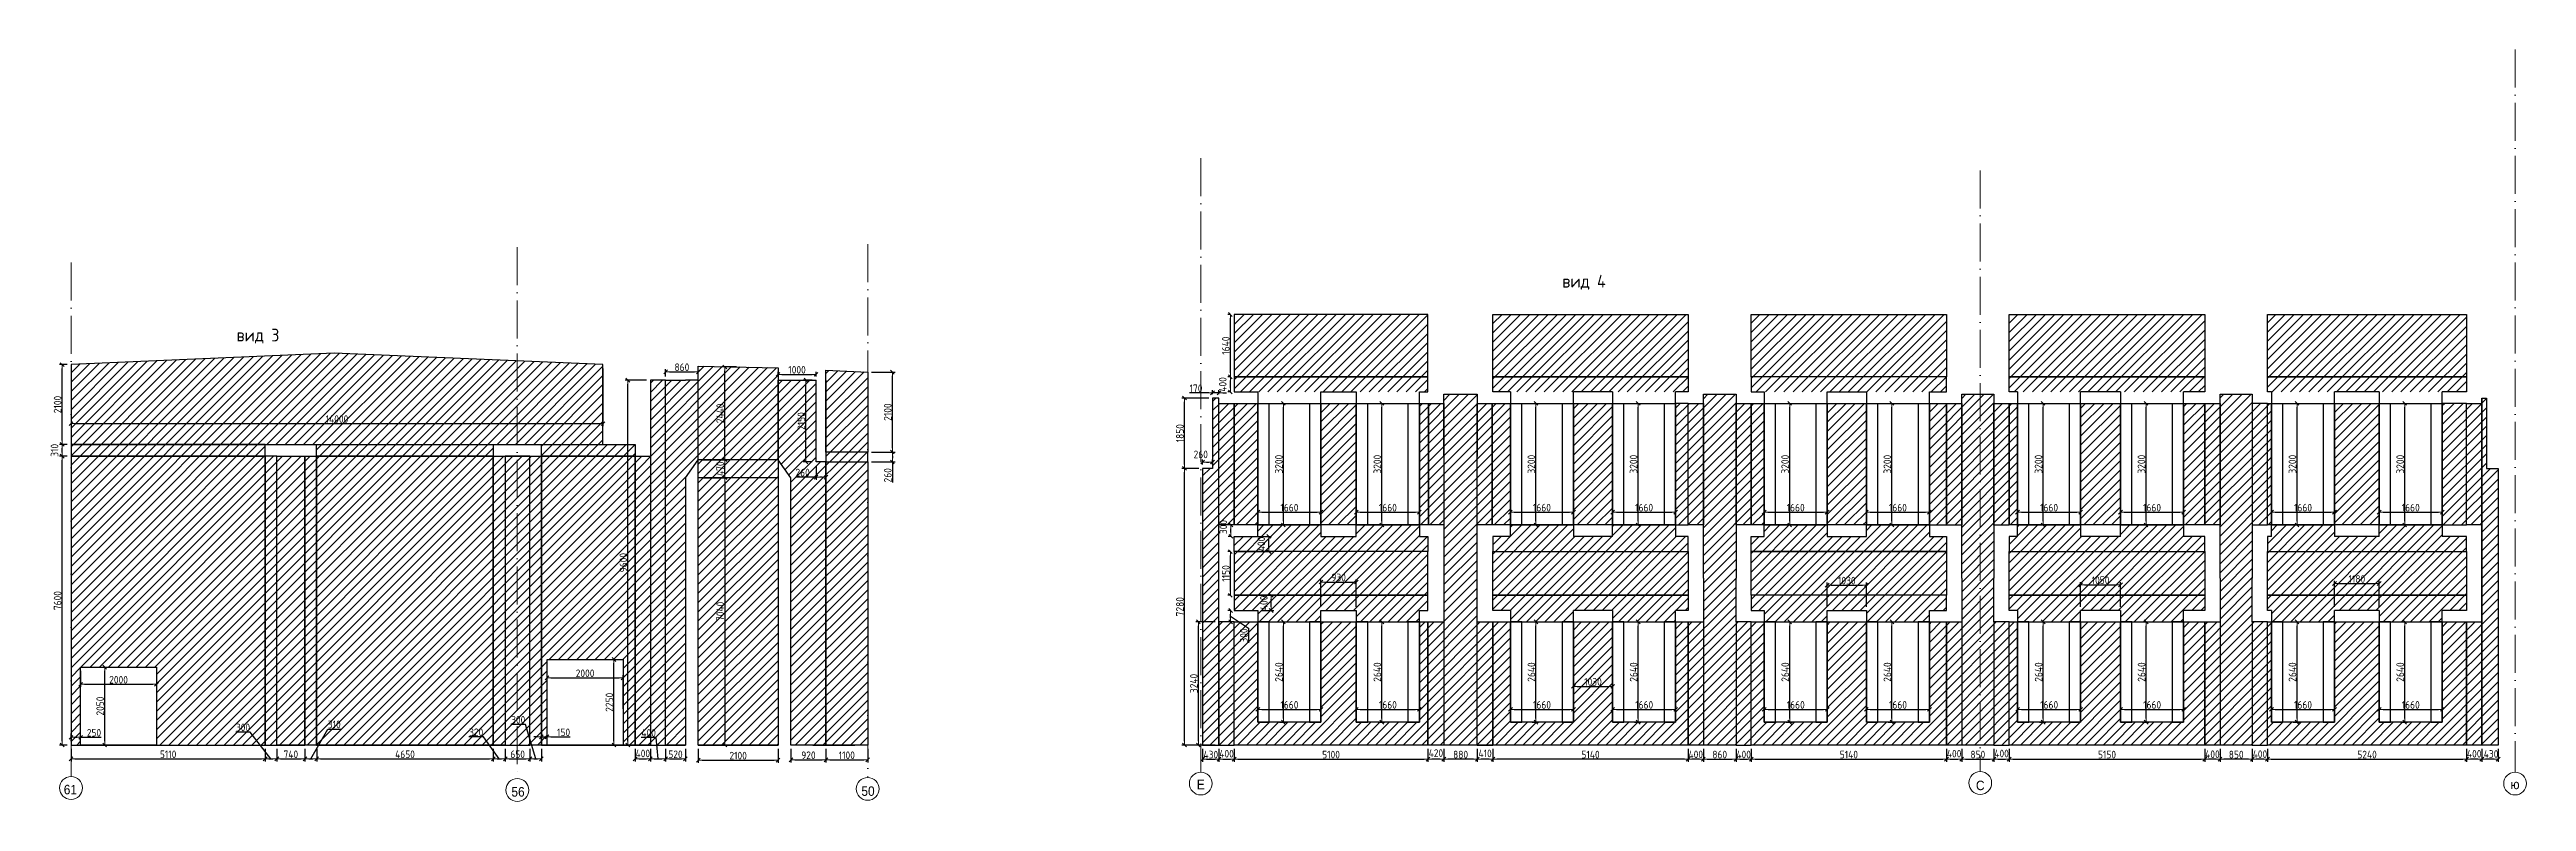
# Model space of a CAD drawing. Header units: millimetres. Extents: x -81576 to 1046824, y -248937 to 691537.
# Drawn here: x 135928 to 201127, y -160495 to -140709 of the extents above; entities that cross this region are included whole.
import ezdxf

# ---------------------------------------------------------------- set-up
doc = ezdxf.new("R2010")
doc.units = ezdxf.units.MM
doc.linetypes.add('50_200_ШТРИХ_1Т_ш5_п1_п1_', pattern=[1400, 1000, -200, 0, -200])
doc.layers.add('$AUDIT_BAD_LAYER1', color=7, linetype='Continuous')
for name, color, linetype, lineweight, true_color in [('Оси-1', 7, 'Continuous', 20, 0xaaaaaa), ('Оси-2', 7, 'Continuous', 9, 0xaaaaaa), ('Оси-3', 7, '50_200_ШТРИХ_1Т_ш5_п1_п1_', 9, 0xaaaaaa)]:
    doc.layers.add(name, color=color, linetype=linetype, lineweight=lineweight, true_color=true_color)
for name, color, linetype, lineweight in [('Основные линии', 7, 'Continuous', 30), ('Размеры', 7, 'Continuous', 15), ('Таблица', 7, 'Continuous', 15)]:
    doc.layers.add(name, color=color, linetype=linetype, lineweight=lineweight)
doc.styles.add('Arial', font='arial.ttf', dxfattribs={"width": 0.9, "height": 500})
doc.styles.add('СПДС', font='isocpeur.ttf', dxfattribs={"width": 0.9})
doc.dimstyles.new('Размера А3', dxfattribs={"dimtxt": 200, "dimasz": 100, "dimexe": 70, "dimexo": 100, "dimgap": 20, "dimtad": 1, "dimdec": 0, "dimrnd": 10, "dimzin": 0, "dimdsep": 46, "dimtxsty": 'СПДС', "dimblk": 'ARROWHEAD_6', "dimcen": 1, "dimclrd": 256, "dimclre": 256, "dimclrt": 256, "dimazin": 0, "dimtfac": 1, "dimtdec": 0, "dimtmove": 2, "dimatfit": 3, "dimfxl": 1, "dimtolj": 1, "dimtzin": 0, "dimarcsym": 0})
pattern_1 = [(45, (0, -158177.41), (-121.23346, 121.23346), [])]

msp = doc.modelspace()

# ---------------------------------------------------------------- texts
at = {"layer": 'Оси-2', "char_height": 250, "attachment_point": 5, "line_spacing_factor": 0.936439, "style": 'Arial'}
for s, insert, width in [('\\pxqc,t4.572,9.144,13.716,18.288,22.86,27.432,32.004,36.576,41.148,45.72,50.292,54.864,59.436,64.008,68.58,73.152,77.724,82.296,86.868,91.44,96.012,100.584,105.156,109.728,114.3,118.872,123.444,128.016,132.588,137.16,141.732,146.304;{61}', (136477.3, -160184.7), 702), ('\\pxqc,t4.572,9.144,13.716,18.288,22.86,27.432,32.004,36.576,41.148,45.72,50.292,54.864,59.436,64.008,68.58,73.152,77.724,82.296,86.868,91.44,96.012,100.584,105.156,109.728,114.3,118.872,123.444,128.016,132.588,137.16,141.732,146.304;{56}', (148260.6, -160243.9), 702), ('\\pxqc,t4.572,9.144,13.716,18.288,22.86,27.432,32.004,36.576,41.148,45.72,50.292,54.864,59.436,64.008,68.58,73.152,77.724,82.296,86.868,91.44,96.012,100.584,105.156,109.728,114.3,118.872,123.444,128.016,132.588,137.16,141.732,146.304;{50}', (157472.3, -160225), 702), ('\\pxqc,t4.572,9.144,13.716,18.288,22.86,27.432,32.004,36.576,41.148,45.72,50.292,54.864,59.436,64.008,68.58,73.152,77.724,82.296,86.868,91.44,96.012,100.584,105.156,109.728,114.3,118.872,123.444,128.016,132.588,137.16,141.732,146.304;{Е}', (166230.4, -160048.5), 428.4), ('\\pxqc,t4.572,9.144,13.716,18.288,22.86,27.432,32.004,36.576,41.148,45.72,50.292,54.864,59.436,64.008,68.58,73.152,77.724,82.296,86.868,91.44,96.012,100.584,105.156,109.728,114.3,118.872,123.444,128.016,132.588,137.16,141.732,146.304;С', (186749, -160074.9), 428.4), ('\\pxqc,t4.572,9.144,13.716,18.288,22.86,27.432,32.004,36.576,41.148,45.72,50.292,54.864,59.436,64.008,68.58,73.152,77.724,82.296,86.868,91.44,96.012,100.584,105.156,109.728,114.3,118.872,123.444,128.016,132.588,137.16,141.732,146.304;ю', (200826.5, -160048.5), 428.4)]:
    msp.add_mtext(s, dxfattribs=dict(at, insert=insert, width=width))
at = {"layer": 'Основные линии', "char_height": 335.67, "attachment_point": 1, "style": 'СПДС'}
for s, insert in [('вид 4', (175746.9, -146637.1)), ('вид 3', (140849.3, -148053.5))]:
    msp.add_mtext_dynamic_manual_height_columns(s, width=59136.488, gutter_width=1678.4, heights=[0], dxfattribs=dict(at, insert=insert))

# ---------------------------------------------------------------- blocks, each defined once
blk = doc.blocks.new('ARROWHEAD_6')
at = {"color": 0, "linetype": 'Continuous'}
for p, q in [((0, 0), (-1, 0)), ((-0.5, -0.5), (0.5, 0.5))]:
    blk.add_line(p, q, dxfattribs=at)
blk = doc.blocks.new('*D1944')
at = {"layer": 'Defpoints', "color": 0, "transparency": 16777216}
for p in [(136745, -156960), (137382, -156960), (136745, -159010)]:
    blk.add_point(p, dxfattribs=at)
at = {"layer": 'Размеры', "lineweight": -2, "transparency": 16777216}
for p, q in [((136845, -156960), (137452, -156960)), ((137382, -158910), (137382, -157060)), ((136845, -159010), (137452, -159010))]:
    blk.add_line(p, q, dxfattribs=at)
at = {"layer": 'Размеры', "lineweight": -2, "transparency": 16777216, "xscale": 100, "yscale": 100, "zscale": 100}
for p, rotation in [((137382, -156960), 90), ((137382, -159010), 270)]:
    blk.add_blockref('ARROWHEAD_6', p, dxfattribs=dict(at, rotation=rotation))
at = {"layer": 'Размеры', "lineweight": 15, "transparency": 16777216, "insert": (137262, -157985), "char_height": 200, "attachment_point": 5, "rotation": 90, "style": 'СПДС'}
blk.add_mtext('\\A1;2050', dxfattribs=at)
blk = doc.blocks.new('*D1945')
at = {"layer": 'Defpoints', "color": 0, "transparency": 16777216}
for p in [(136745, -156960), (138745, -156960), (138745, -157412)]:
    blk.add_point(p, dxfattribs=at)
at = {"layer": 'Размеры', "lineweight": -2, "transparency": 16777216}
for p, q in [((136745, -157060), (136745, -157482)), ((138745, -157060), (138745, -157482)), ((136845, -157412), (138645, -157412))]:
    blk.add_line(p, q, dxfattribs=at)
at = {"layer": 'Размеры', "lineweight": -2, "transparency": 16777216, "xscale": 100, "yscale": 100, "zscale": 100, "rotation": 180}
blk.add_blockref('ARROWHEAD_6', (136745, -157412), dxfattribs=at)
at = {"layer": 'Размеры', "lineweight": -2, "transparency": 16777216, "xscale": 100, "yscale": 100, "zscale": 100}
blk.add_blockref('ARROWHEAD_6', (138745, -157412), dxfattribs=at)
at = {"layer": 'Размеры', "lineweight": 15, "transparency": 16777216, "insert": (137745, -157292), "char_height": 200, "attachment_point": 5, "style": 'СПДС'}
blk.add_mtext('\\A1;2000', dxfattribs=at)
blk = doc.blocks.new('*D1946')
at = {"layer": 'Defpoints', "color": 0, "transparency": 16777216}
for p in [(136495, -159010), (136745, -158807), (136745, -159010)]:
    blk.add_point(p, dxfattribs=at)
at = {"layer": 'Размеры', "lineweight": -2, "transparency": 16777216}
for p, q in [((136495, -158910), (136495, -158737)), ((136595, -158807), (136645, -158807)), ((136745, -158910), (136745, -158737)), ((136745, -158807), (137289, -158807))]:
    blk.add_line(p, q, dxfattribs=at)
at = {"layer": 'Размеры', "lineweight": -2, "transparency": 16777216, "xscale": 100, "yscale": 100, "zscale": 100, "rotation": 180}
blk.add_blockref('ARROWHEAD_6', (136495, -158807), dxfattribs=at)
at = {"layer": 'Размеры', "lineweight": -2, "transparency": 16777216, "xscale": 100, "yscale": 100, "zscale": 100}
blk.add_blockref('ARROWHEAD_6', (136745, -158807), dxfattribs=at)
at = {"layer": 'Размеры', "lineweight": 15, "transparency": 16777216, "insert": (137098, -158687), "char_height": 200, "attachment_point": 5, "style": 'СПДС'}
blk.add_mtext('\\A1;250', dxfattribs=at)
blk = doc.blocks.new('*D1947')
at = {"layer": 'Defpoints', "color": 0, "transparency": 16777216}
for p in [(136260, -151410), (136495, -151410), (136495, -159010)]:
    blk.add_point(p, dxfattribs=at)
at = {"layer": 'Размеры', "lineweight": -2, "transparency": 16777216}
for p, q in [((136395, -151410), (136190, -151410)), ((136260, -158910), (136260, -151510)), ((136395, -159010), (136190, -159010))]:
    blk.add_line(p, q, dxfattribs=at)
at = {"layer": 'Размеры', "lineweight": -2, "transparency": 16777216, "xscale": 100, "yscale": 100, "zscale": 100}
for p, rotation in [((136260, -151410), 90), ((136260, -159010), 270)]:
    blk.add_blockref('ARROWHEAD_6', p, dxfattribs=dict(at, rotation=rotation))
at = {"layer": 'Размеры', "lineweight": 15, "transparency": 16777216, "insert": (136140, -155210), "char_height": 200, "attachment_point": 5, "rotation": 90, "style": 'СПДС'}
blk.add_mtext('\\A1;7600', dxfattribs=at)
blk = doc.blocks.new('*D1948')
at = {"layer": 'Defpoints', "color": 0, "transparency": 16777216}
for p in [(136260, -151100), (136495, -151100), (136495, -151410)]:
    blk.add_point(p, dxfattribs=at)
at = {"layer": 'Размеры', "lineweight": -2, "transparency": 16777216}
for p, q in [((136395, -151100), (136190, -151100)), ((136260, -151310), (136260, -151200)), ((136395, -151410), (136190, -151410))]:
    blk.add_line(p, q, dxfattribs=at)
at = {"layer": 'Размеры', "lineweight": -2, "transparency": 16777216, "xscale": 100, "yscale": 100, "zscale": 100}
for p, rotation in [((136260, -151100), 90), ((136260, -151410), 270)]:
    blk.add_blockref('ARROWHEAD_6', p, dxfattribs=dict(at, rotation=rotation))
at = {"layer": 'Размеры', "lineweight": 15, "transparency": 16777216, "insert": (136060, -151255), "char_height": 200, "attachment_point": 5, "rotation": 90, "style": 'СПДС'}
blk.add_mtext('\\A1;310', dxfattribs=at)
blk = doc.blocks.new('*D1949')
at = {"layer": 'Defpoints', "color": 0, "transparency": 16777216}
for p in [(136260, -149000), (136495, -149000), (136495, -151100)]:
    blk.add_point(p, dxfattribs=at)
at = {"layer": 'Размеры', "lineweight": -2, "transparency": 16777216}
for p, q in [((136395, -149000), (136190, -149000)), ((136260, -151000), (136260, -149100)), ((136395, -151100), (136190, -151100))]:
    blk.add_line(p, q, dxfattribs=at)
at = {"layer": 'Размеры', "lineweight": -2, "transparency": 16777216, "xscale": 100, "yscale": 100, "zscale": 100}
for p, rotation in [((136260, -149000), 90), ((136260, -151100), 270)]:
    blk.add_blockref('ARROWHEAD_6', p, dxfattribs=dict(at, rotation=rotation))
at = {"layer": 'Размеры', "lineweight": 15, "transparency": 16777216, "insert": (136140, -150050), "char_height": 200, "attachment_point": 5, "rotation": 90, "style": 'СПДС'}
blk.add_mtext('\\A1;2100', dxfattribs=at)
blk = doc.blocks.new('*D1950')
at = {"layer": 'Defpoints', "color": 0, "transparency": 16777216}
for p in [(136495, -159010), (141605, -159010), (141605, -159374)]:
    blk.add_point(p, dxfattribs=at)
at = {"layer": 'Размеры', "lineweight": -2, "transparency": 16777216}
for p, q in [((136495, -159110), (136495, -159444)), ((136595, -159374), (141505, -159374)), ((141605, -159110), (141605, -159444))]:
    blk.add_line(p, q, dxfattribs=at)
at = {"layer": 'Размеры', "lineweight": -2, "transparency": 16777216, "xscale": 100, "yscale": 100, "zscale": 100, "rotation": 180}
blk.add_blockref('ARROWHEAD_6', (136495, -159374), dxfattribs=at)
at = {"layer": 'Размеры', "lineweight": -2, "transparency": 16777216, "xscale": 100, "yscale": 100, "zscale": 100}
blk.add_blockref('ARROWHEAD_6', (141605, -159374), dxfattribs=at)
at = {"layer": 'Размеры', "lineweight": 15, "transparency": 16777216, "insert": (139050, -159254), "char_height": 200, "attachment_point": 5, "style": 'СПДС'}
blk.add_mtext('\\A1;5110', dxfattribs=at)
blk = doc.blocks.new('*D1951')
at = {"layer": 'Defpoints', "color": 0, "transparency": 16777216}
for p in [(141605, -159010), (141910, -159010), (141910, -159374)]:
    blk.add_point(p, dxfattribs=at)
at = {"layer": 'Размеры', "lineweight": -2, "transparency": 16777216}
for p, q in [((141211, -158668), (140829, -158668)), ((141757, -159374), (141211, -158668)), ((141605, -159110), (141605, -159444)), ((141705, -159374), (141810, -159374)), ((141910, -159110), (141910, -159444))]:
    blk.add_line(p, q, dxfattribs=at)
at = {"layer": 'Размеры', "lineweight": -2, "transparency": 16777216, "xscale": 100, "yscale": 100, "zscale": 100, "rotation": 180}
blk.add_blockref('ARROWHEAD_6', (141605, -159374), dxfattribs=at)
at = {"layer": 'Размеры', "lineweight": -2, "transparency": 16777216, "xscale": 100, "yscale": 100, "zscale": 100}
blk.add_blockref('ARROWHEAD_6', (141910, -159374), dxfattribs=at)
at = {"layer": 'Размеры', "lineweight": 15, "transparency": 16777216, "insert": (141020, -158548), "char_height": 200, "attachment_point": 5, "style": 'СПДС'}
blk.add_mtext('\\A1;300', dxfattribs=at)
blk = doc.blocks.new('*D1952')
at = {"layer": 'Defpoints', "color": 0, "transparency": 16777216}
for p in [(141910, -159010), (142650, -159010), (142650, -159374)]:
    blk.add_point(p, dxfattribs=at)
at = {"layer": 'Размеры', "lineweight": -2, "transparency": 16777216}
for p, q in [((141910, -159110), (141910, -159444)), ((142010, -159374), (142550, -159374)), ((142650, -159110), (142650, -159444))]:
    blk.add_line(p, q, dxfattribs=at)
at = {"layer": 'Размеры', "lineweight": -2, "transparency": 16777216, "xscale": 100, "yscale": 100, "zscale": 100, "rotation": 180}
blk.add_blockref('ARROWHEAD_6', (141910, -159374), dxfattribs=at)
at = {"layer": 'Размеры', "lineweight": -2, "transparency": 16777216, "xscale": 100, "yscale": 100, "zscale": 100}
blk.add_blockref('ARROWHEAD_6', (142650, -159374), dxfattribs=at)
at = {"layer": 'Размеры', "lineweight": 15, "transparency": 16777216, "insert": (142280, -159254), "char_height": 200, "attachment_point": 5, "style": 'СПДС'}
blk.add_mtext('\\A1;740', dxfattribs=at)
blk = doc.blocks.new('*D1953')
at = {"layer": 'Defpoints', "color": 0, "transparency": 16777216}
for p in [(142650, -159010), (142960, -159010), (142960, -159374)]:
    blk.add_point(p, dxfattribs=at)
at = {"layer": 'Размеры', "lineweight": -2, "transparency": 16777216}
for p, q in [((142805, -159374), (143250, -158589)), ((143250, -158589), (143596, -158589)), ((142650, -159110), (142650, -159444)), ((142750, -159374), (142860, -159374)), ((142960, -159110), (142960, -159444))]:
    blk.add_line(p, q, dxfattribs=at)
at = {"layer": 'Размеры', "lineweight": -2, "transparency": 16777216, "xscale": 100, "yscale": 100, "zscale": 100, "rotation": 180}
blk.add_blockref('ARROWHEAD_6', (142650, -159374), dxfattribs=at)
at = {"layer": 'Размеры', "lineweight": -2, "transparency": 16777216, "xscale": 100, "yscale": 100, "zscale": 100}
blk.add_blockref('ARROWHEAD_6', (142960, -159374), dxfattribs=at)
at = {"layer": 'Размеры', "lineweight": 15, "transparency": 16777216, "insert": (143423, -158469), "char_height": 200, "attachment_point": 5, "style": 'СПДС'}
blk.add_mtext('\\A1;310', dxfattribs=at)
blk = doc.blocks.new('*D1954')
at = {"layer": 'Defpoints', "color": 0, "transparency": 16777216}
for p in [(142960, -159010), (147610, -159010), (147610, -159374)]:
    blk.add_point(p, dxfattribs=at)
at = {"layer": 'Размеры', "lineweight": -2, "transparency": 16777216}
for p, q in [((142960, -159110), (142960, -159444)), ((143060, -159374), (147510, -159374)), ((147610, -159110), (147610, -159444))]:
    blk.add_line(p, q, dxfattribs=at)
at = {"layer": 'Размеры', "lineweight": -2, "transparency": 16777216, "xscale": 100, "yscale": 100, "zscale": 100, "rotation": 180}
blk.add_blockref('ARROWHEAD_6', (142960, -159374), dxfattribs=at)
at = {"layer": 'Размеры', "lineweight": -2, "transparency": 16777216, "xscale": 100, "yscale": 100, "zscale": 100}
blk.add_blockref('ARROWHEAD_6', (147610, -159374), dxfattribs=at)
at = {"layer": 'Размеры', "lineweight": 15, "transparency": 16777216, "insert": (145285, -159254), "char_height": 200, "attachment_point": 5, "style": 'СПДС'}
blk.add_mtext('\\A1;4650', dxfattribs=at)
blk = doc.blocks.new('*D1955')
at = {"layer": 'Defpoints', "color": 0, "transparency": 16777216}
for p in [(147610, -159010), (147925, -159010), (147925, -159374)]:
    blk.add_point(p, dxfattribs=at)
at = {"layer": 'Размеры', "lineweight": -2, "transparency": 16777216}
for p, q in [((147350, -158794), (146968, -158794)), ((147767, -159374), (147350, -158794)), ((147610, -159110), (147610, -159444)), ((147710, -159374), (147825, -159374)), ((147925, -159110), (147925, -159444))]:
    blk.add_line(p, q, dxfattribs=at)
at = {"layer": 'Размеры', "lineweight": -2, "transparency": 16777216, "xscale": 100, "yscale": 100, "zscale": 100, "rotation": 180}
blk.add_blockref('ARROWHEAD_6', (147610, -159374), dxfattribs=at)
at = {"layer": 'Размеры', "lineweight": -2, "transparency": 16777216, "xscale": 100, "yscale": 100, "zscale": 100}
blk.add_blockref('ARROWHEAD_6', (147925, -159374), dxfattribs=at)
at = {"layer": 'Размеры', "lineweight": 15, "transparency": 16777216, "insert": (147159, -158674), "char_height": 200, "attachment_point": 5, "style": 'СПДС'}
blk.add_mtext('\\A1;320', dxfattribs=at)
blk = doc.blocks.new('*D1956')
at = {"layer": 'Defpoints', "color": 0, "transparency": 16777216}
for p in [(147925, -159010), (148575, -159010), (148575, -159374)]:
    blk.add_point(p, dxfattribs=at)
at = {"layer": 'Размеры', "lineweight": -2, "transparency": 16777216}
for p, q in [((147925, -159110), (147925, -159444)), ((148025, -159374), (148475, -159374)), ((148575, -159110), (148575, -159444))]:
    blk.add_line(p, q, dxfattribs=at)
at = {"layer": 'Размеры', "lineweight": -2, "transparency": 16777216, "xscale": 100, "yscale": 100, "zscale": 100, "rotation": 180}
blk.add_blockref('ARROWHEAD_6', (147925, -159374), dxfattribs=at)
at = {"layer": 'Размеры', "lineweight": -2, "transparency": 16777216, "xscale": 100, "yscale": 100, "zscale": 100}
blk.add_blockref('ARROWHEAD_6', (148575, -159374), dxfattribs=at)
at = {"layer": 'Размеры', "lineweight": 15, "transparency": 16777216, "insert": (148250, -159254), "char_height": 200, "attachment_point": 5, "style": 'СПДС'}
blk.add_mtext('\\A1;650', dxfattribs=at)
blk = doc.blocks.new('*D1957')
at = {"layer": 'Defpoints', "color": 0, "transparency": 16777216}
for p in [(148575, -159010), (148875, -159010), (148875, -159374)]:
    blk.add_point(p, dxfattribs=at)
at = {"layer": 'Размеры', "lineweight": -2, "transparency": 16777216}
for p, q in [((148456, -158467), (148074, -158467)), ((148725, -159374), (148456, -158467)), ((148575, -159110), (148575, -159444)), ((148675, -159374), (148775, -159374)), ((148875, -159110), (148875, -159444))]:
    blk.add_line(p, q, dxfattribs=at)
at = {"layer": 'Размеры', "lineweight": -2, "transparency": 16777216, "xscale": 100, "yscale": 100, "zscale": 100, "rotation": 180}
blk.add_blockref('ARROWHEAD_6', (148575, -159374), dxfattribs=at)
at = {"layer": 'Размеры', "lineweight": -2, "transparency": 16777216, "xscale": 100, "yscale": 100, "zscale": 100}
blk.add_blockref('ARROWHEAD_6', (148875, -159374), dxfattribs=at)
at = {"layer": 'Размеры', "lineweight": 15, "transparency": 16777216, "insert": (148265, -158347), "char_height": 200, "attachment_point": 5, "style": 'СПДС'}
blk.add_mtext('\\A1;300', dxfattribs=at)
blk = doc.blocks.new('*D1958')
at = {"layer": 'Defpoints', "color": 0, "transparency": 16777216}
for p in [(148875, -159010), (149025, -158796), (149025, -159010)]:
    blk.add_point(p, dxfattribs=at)
at = {"layer": 'Размеры', "lineweight": -2, "transparency": 16777216}
for p, q in [((148775, -158796), (148675, -158796)), ((148875, -158910), (148875, -158726)), ((148875, -158796), (149025, -158796)), ((149025, -158910), (149025, -158726)), ((149125, -158796), (149632, -158796))]:
    blk.add_line(p, q, dxfattribs=at)
at = {"layer": 'Размеры', "lineweight": -2, "transparency": 16777216, "xscale": 100, "yscale": 100, "zscale": 100}
blk.add_blockref('ARROWHEAD_6', (148875, -158796), dxfattribs=at)
at = {"layer": 'Размеры', "lineweight": -2, "transparency": 16777216, "xscale": 100, "yscale": 100, "zscale": 100, "rotation": 180}
blk.add_blockref('ARROWHEAD_6', (149025, -158796), dxfattribs=at)
at = {"layer": 'Размеры', "lineweight": 15, "transparency": 16777216, "insert": (149459, -158676), "char_height": 200, "attachment_point": 5, "style": 'СПДС'}
blk.add_mtext('\\A1;150', dxfattribs=at)
blk = doc.blocks.new('*D1959')
at = {"layer": 'Defpoints', "color": 0, "transparency": 16777216}
for p in [(151025, -157242), (149025, -158156), (151025, -158156)]:
    blk.add_point(p, dxfattribs=at)
at = {"layer": 'Размеры', "lineweight": -2, "transparency": 16777216}
for p, q in [((149025, -158056), (149025, -157172)), ((149125, -157242), (150925, -157242)), ((151025, -158056), (151025, -157172))]:
    blk.add_line(p, q, dxfattribs=at)
at = {"layer": 'Размеры', "lineweight": -2, "transparency": 16777216, "xscale": 100, "yscale": 100, "zscale": 100, "rotation": 180}
blk.add_blockref('ARROWHEAD_6', (149025, -157242), dxfattribs=at)
at = {"layer": 'Размеры', "lineweight": -2, "transparency": 16777216, "xscale": 100, "yscale": 100, "zscale": 100}
blk.add_blockref('ARROWHEAD_6', (151025, -157242), dxfattribs=at)
at = {"layer": 'Размеры', "lineweight": 15, "transparency": 16777216, "insert": (150025, -157122), "char_height": 200, "attachment_point": 5, "style": 'СПДС'}
blk.add_mtext('\\A1;2000', dxfattribs=at)
blk = doc.blocks.new('*D1960')
at = {"layer": 'Defpoints', "color": 0, "transparency": 16777216}
for p in [(150786, -156760), (150798, -156760), (150798, -159010)]:
    blk.add_point(p, dxfattribs=at)
at = {"layer": 'Размеры', "lineweight": -2, "transparency": 16777216}
for p, q in [((150698, -156760), (150716, -156760)), ((150786, -158910), (150786, -156860)), ((150698, -159010), (150716, -159010))]:
    blk.add_line(p, q, dxfattribs=at)
at = {"layer": 'Размеры', "lineweight": -2, "transparency": 16777216, "xscale": 100, "yscale": 100, "zscale": 100}
for p, rotation in [((150786, -156760), 90), ((150786, -159010), 270)]:
    blk.add_blockref('ARROWHEAD_6', p, dxfattribs=dict(at, rotation=rotation))
at = {"layer": 'Размеры', "lineweight": 15, "transparency": 16777216, "insert": (150666, -157885), "char_height": 200, "attachment_point": 5, "rotation": 90, "style": 'СПДС'}
blk.add_mtext('\\A1;2250', dxfattribs=at)
blk = doc.blocks.new('*D1961')
at = {"layer": 'Defpoints', "color": 0, "transparency": 16777216}
for p in [(151345, -159010), (151745, -159010), (151745, -159374)]:
    blk.add_point(p, dxfattribs=at)
at = {"layer": 'Размеры', "lineweight": -2, "transparency": 16777216}
for p, q in [((151345, -159110), (151345, -159444)), ((151445, -159374), (151645, -159374)), ((151745, -159110), (151745, -159444))]:
    blk.add_line(p, q, dxfattribs=at)
at = {"layer": 'Размеры', "lineweight": -2, "transparency": 16777216, "xscale": 100, "yscale": 100, "zscale": 100, "rotation": 180}
blk.add_blockref('ARROWHEAD_6', (151345, -159374), dxfattribs=at)
at = {"layer": 'Размеры', "lineweight": -2, "transparency": 16777216, "xscale": 100, "yscale": 100, "zscale": 100}
blk.add_blockref('ARROWHEAD_6', (151745, -159374), dxfattribs=at)
at = {"layer": 'Размеры', "lineweight": 15, "transparency": 16777216, "insert": (151545, -159232), "char_height": 200, "attachment_point": 5, "style": 'СПДС'}
blk.add_mtext('\\A1;400', dxfattribs=at)
blk = doc.blocks.new('*D1962')
at = {"layer": 'Defpoints', "color": 0, "transparency": 16777216}
for p in [(151745, -159010), (152145, -159010), (152145, -159374)]:
    blk.add_point(p, dxfattribs=at)
at = {"layer": 'Размеры', "lineweight": -2, "transparency": 16777216}
for p, q in [((151899, -158812), (151499, -158812)), ((151945, -159374), (151899, -158812)), ((151745, -159110), (151745, -159444)), ((151845, -159374), (152045, -159374)), ((152145, -159110), (152145, -159444))]:
    blk.add_line(p, q, dxfattribs=at)
at = {"layer": 'Размеры', "lineweight": -2, "transparency": 16777216, "xscale": 100, "yscale": 100, "zscale": 100, "rotation": 180}
blk.add_blockref('ARROWHEAD_6', (151745, -159374), dxfattribs=at)
at = {"layer": 'Размеры', "lineweight": -2, "transparency": 16777216, "xscale": 100, "yscale": 100, "zscale": 100}
blk.add_blockref('ARROWHEAD_6', (152145, -159374), dxfattribs=at)
at = {"layer": 'Размеры', "lineweight": 15, "transparency": 16777216, "insert": (151699, -158692), "char_height": 200, "attachment_point": 5, "style": 'СПДС'}
blk.add_mtext('\\A1;400', dxfattribs=at)
blk = doc.blocks.new('*D1963')
at = {"layer": 'Defpoints', "color": 0, "transparency": 16777216}
for p in [(152145, -159010), (152665, -159010), (152665, -159374)]:
    blk.add_point(p, dxfattribs=at)
at = {"layer": 'Размеры', "lineweight": -2, "transparency": 16777216}
for p, q in [((152145, -159110), (152145, -159444)), ((152245, -159374), (152565, -159374)), ((152665, -159110), (152665, -159444))]:
    blk.add_line(p, q, dxfattribs=at)
at = {"layer": 'Размеры', "lineweight": -2, "transparency": 16777216, "xscale": 100, "yscale": 100, "zscale": 100, "rotation": 180}
blk.add_blockref('ARROWHEAD_6', (152145, -159374), dxfattribs=at)
at = {"layer": 'Размеры', "lineweight": -2, "transparency": 16777216, "xscale": 100, "yscale": 100, "zscale": 100}
blk.add_blockref('ARROWHEAD_6', (152665, -159374), dxfattribs=at)
at = {"layer": 'Размеры', "lineweight": 15, "transparency": 16777216, "insert": (152405, -159254), "char_height": 200, "attachment_point": 5, "style": 'СПДС'}
blk.add_mtext('\\A1;520', dxfattribs=at)
blk = doc.blocks.new('*D1964')
at = {"layer": 'Defpoints', "color": 0, "transparency": 16777216}
for p in [(136495, -149000), (150495, -149000), (150495, -150552)]:
    blk.add_point(p, dxfattribs=at)
at = {"layer": 'Размеры', "lineweight": -2, "transparency": 16777216}
for p, q in [((136495, -149100), (136495, -150622)), ((150495, -149100), (150495, -150622)), ((136595, -150552), (150395, -150552))]:
    blk.add_line(p, q, dxfattribs=at)
at = {"layer": 'Размеры', "lineweight": -2, "transparency": 16777216, "xscale": 100, "yscale": 100, "zscale": 100, "rotation": 180}
blk.add_blockref('ARROWHEAD_6', (136495, -150552), dxfattribs=at)
at = {"layer": 'Размеры', "lineweight": -2, "transparency": 16777216, "xscale": 100, "yscale": 100, "zscale": 100}
blk.add_blockref('ARROWHEAD_6', (150495, -150552), dxfattribs=at)
at = {"layer": 'Размеры', "lineweight": 15, "transparency": 16777216, "insert": (143495, -150432), "char_height": 200, "attachment_point": 5, "style": 'СПДС'}
blk.add_mtext('\\A1;14000', dxfattribs=at)
blk = doc.blocks.new('*D1965')
at = {"layer": 'Defpoints', "color": 0, "transparency": 16777216}
for p in [(151152, -149410), (151745, -149410), (151745, -159010)]:
    blk.add_point(p, dxfattribs=at)
at = {"layer": 'Размеры', "lineweight": -2, "transparency": 16777216}
for p, q in [((151645, -149410), (151082, -149410)), ((151152, -158910), (151152, -149510)), ((151645, -159010), (151082, -159010))]:
    blk.add_line(p, q, dxfattribs=at)
at = {"layer": 'Размеры', "lineweight": -2, "transparency": 16777216, "xscale": 100, "yscale": 100, "zscale": 100}
for p, rotation in [((151152, -149410), 90), ((151152, -159010), 270)]:
    blk.add_blockref('ARROWHEAD_6', p, dxfattribs=dict(at, rotation=rotation))
at = {"layer": 'Размеры', "lineweight": 15, "transparency": 16777216, "insert": (151032, -154210), "char_height": 200, "attachment_point": 5, "rotation": 90, "style": 'СПДС'}
blk.add_mtext('\\A1;9600', dxfattribs=at)
blk = doc.blocks.new('*D1966')
at = {"layer": 'Defpoints', "color": 0, "transparency": 16777216}
for p in [(153004, -159010), (155104, -159010), (155104, -159409)]:
    blk.add_point(p, dxfattribs=at)
at = {"layer": 'Размеры', "lineweight": -2, "transparency": 16777216}
for p, q in [((153004, -159110), (153004, -159479)), ((153104, -159409), (155004, -159409)), ((155104, -159110), (155104, -159479))]:
    blk.add_line(p, q, dxfattribs=at)
at = {"layer": 'Размеры', "lineweight": -2, "transparency": 16777216, "xscale": 100, "yscale": 100, "zscale": 100, "rotation": 180}
blk.add_blockref('ARROWHEAD_6', (153004, -159409), dxfattribs=at)
at = {"layer": 'Размеры', "lineweight": -2, "transparency": 16777216, "xscale": 100, "yscale": 100, "zscale": 100}
blk.add_blockref('ARROWHEAD_6', (155104, -159409), dxfattribs=at)
at = {"layer": 'Размеры', "lineweight": 15, "transparency": 16777216, "insert": (154054, -159289), "char_height": 200, "attachment_point": 5, "style": 'СПДС'}
blk.add_mtext('\\A1;2100', dxfattribs=at)
blk = doc.blocks.new('*D1967')
at = {"layer": 'Defpoints', "color": 0, "transparency": 16777216}
for p in [(153004, -149189), (152145, -149410), (153004, -149410)]:
    blk.add_point(p, dxfattribs=at)
at = {"layer": 'Размеры', "lineweight": -2, "transparency": 16777216}
for p, q in [((152145, -149310), (152145, -149119)), ((152245, -149189), (152904, -149189)), ((153004, -149310), (153004, -149119))]:
    blk.add_line(p, q, dxfattribs=at)
at = {"layer": 'Размеры', "lineweight": -2, "transparency": 16777216, "xscale": 100, "yscale": 100, "zscale": 100, "rotation": 180}
blk.add_blockref('ARROWHEAD_6', (152145, -149189), dxfattribs=at)
at = {"layer": 'Размеры', "lineweight": -2, "transparency": 16777216, "xscale": 100, "yscale": 100, "zscale": 100}
blk.add_blockref('ARROWHEAD_6', (153004, -149189), dxfattribs=at)
at = {"layer": 'Размеры', "lineweight": 15, "transparency": 16777216, "insert": (152574, -149069), "char_height": 200, "attachment_point": 5, "style": 'СПДС'}
blk.add_mtext('\\A1;860', dxfattribs=at)
blk = doc.blocks.new('*D1968')
at = {"layer": 'Defpoints', "color": 0, "transparency": 16777216}
for p in [(153004, -151503), (153702, -151503), (153004, -151975)]:
    blk.add_point(p, dxfattribs=at)
at = {"layer": 'Размеры', "lineweight": -2, "transparency": 16777216}
for p, q in [((153104, -151503), (153772, -151503)), ((153702, -151875), (153702, -151603)), ((153104, -151975), (153772, -151975))]:
    blk.add_line(p, q, dxfattribs=at)
at = {"layer": 'Размеры', "lineweight": -2, "transparency": 16777216, "xscale": 100, "yscale": 100, "zscale": 100}
for p, rotation in [((153702, -151503), 90), ((153702, -151975), 270)]:
    blk.add_blockref('ARROWHEAD_6', p, dxfattribs=dict(at, rotation=rotation))
at = {"layer": 'Размеры', "lineweight": 15, "transparency": 16777216, "insert": (153582, -151739), "char_height": 200, "attachment_point": 5, "rotation": 90, "style": 'СПДС'}
blk.add_mtext('\\A1;470', dxfattribs=at)
blk = doc.blocks.new('*D1969')
at = {"layer": 'Defpoints', "color": 0, "transparency": 16777216}
for p in [(156104, -149256), (155104, -149410), (156104, -149410)]:
    blk.add_point(p, dxfattribs=at)
at = {"layer": 'Размеры', "lineweight": -2, "transparency": 16777216}
for p, q in [((155104, -149310), (155104, -149186)), ((155204, -149256), (156004, -149256)), ((156104, -149310), (156104, -149186))]:
    blk.add_line(p, q, dxfattribs=at)
at = {"layer": 'Размеры', "lineweight": -2, "transparency": 16777216, "xscale": 100, "yscale": 100, "zscale": 100, "rotation": 180}
blk.add_blockref('ARROWHEAD_6', (155104, -149256), dxfattribs=at)
at = {"layer": 'Размеры', "lineweight": -2, "transparency": 16777216, "xscale": 100, "yscale": 100, "zscale": 100}
blk.add_blockref('ARROWHEAD_6', (156104, -149256), dxfattribs=at)
at = {"layer": 'Размеры', "lineweight": 15, "transparency": 16777216, "insert": (155604, -149136), "char_height": 200, "attachment_point": 5, "style": 'СПДС'}
blk.add_mtext('\\A1;1000', dxfattribs=at)
blk = doc.blocks.new('*D1970')
at = {"layer": 'Defpoints', "color": 0, "transparency": 16777216}
for p in [(155444, -159010), (156364, -159010), (156364, -159399)]:
    blk.add_point(p, dxfattribs=at)
at = {"layer": 'Размеры', "lineweight": -2, "transparency": 16777216}
for p, q in [((155444, -159110), (155444, -159469)), ((155544, -159399), (156264, -159399)), ((156364, -159110), (156364, -159469))]:
    blk.add_line(p, q, dxfattribs=at)
at = {"layer": 'Размеры', "lineweight": -2, "transparency": 16777216, "xscale": 100, "yscale": 100, "zscale": 100, "rotation": 180}
blk.add_blockref('ARROWHEAD_6', (155444, -159399), dxfattribs=at)
at = {"layer": 'Размеры', "lineweight": -2, "transparency": 16777216, "xscale": 100, "yscale": 100, "zscale": 100}
blk.add_blockref('ARROWHEAD_6', (156364, -159399), dxfattribs=at)
at = {"layer": 'Размеры', "lineweight": 15, "transparency": 16777216, "insert": (155904, -159279), "char_height": 200, "attachment_point": 5, "style": 'СПДС'}
blk.add_mtext('\\A1;920', dxfattribs=at)
blk = doc.blocks.new('*D1971')
at = {"layer": 'Defpoints', "color": 0, "transparency": 16777216}
for p in [(156364, -159010), (157464, -159010), (157464, -159399)]:
    blk.add_point(p, dxfattribs=at)
at = {"layer": 'Размеры', "lineweight": -2, "transparency": 16777216}
for p, q in [((156364, -159110), (156364, -159469)), ((156464, -159399), (157364, -159399)), ((157464, -159110), (157464, -159469))]:
    blk.add_line(p, q, dxfattribs=at)
at = {"layer": 'Размеры', "lineweight": -2, "transparency": 16777216, "xscale": 100, "yscale": 100, "zscale": 100, "rotation": 180}
blk.add_blockref('ARROWHEAD_6', (156364, -159399), dxfattribs=at)
at = {"layer": 'Размеры', "lineweight": -2, "transparency": 16777216, "xscale": 100, "yscale": 100, "zscale": 100}
blk.add_blockref('ARROWHEAD_6', (157464, -159399), dxfattribs=at)
at = {"layer": 'Размеры', "lineweight": 15, "transparency": 16777216, "insert": (156914, -159279), "char_height": 200, "attachment_point": 5, "style": 'СПДС'}
blk.add_mtext('\\A1;1100', dxfattribs=at)
blk = doc.blocks.new('*D1972')
at = {"layer": 'Defpoints', "color": 0, "transparency": 16777216}
for p in [(157464, -149198), (158113, -149198), (157464, -151300)]:
    blk.add_point(p, dxfattribs=at)
at = {"layer": 'Размеры', "lineweight": -2, "transparency": 16777216}
for p, q in [((157564, -149198), (158183, -149198)), ((158113, -151200), (158113, -149298)), ((157564, -151300), (158183, -151300))]:
    blk.add_line(p, q, dxfattribs=at)
at = {"layer": 'Размеры', "lineweight": -2, "transparency": 16777216, "xscale": 100, "yscale": 100, "zscale": 100}
for p, rotation in [((158113, -149198), 90), ((158113, -151300), 270)]:
    blk.add_blockref('ARROWHEAD_6', p, dxfattribs=dict(at, rotation=rotation))
at = {"layer": 'Размеры', "lineweight": 15, "transparency": 16777216, "insert": (157993, -150249), "char_height": 200, "attachment_point": 5, "rotation": 90, "style": 'СПДС'}
blk.add_mtext('\\A1;2100', dxfattribs=at)
blk = doc.blocks.new('*D1973')
at = {"layer": 'Defpoints', "color": 0, "transparency": 16777216}
for p in [(157464, -151300), (157464, -151560), (158113, -151560)]:
    blk.add_point(p, dxfattribs=at)
at = {"layer": 'Размеры', "lineweight": -2, "transparency": 16777216}
for p, q in [((157564, -151300), (158183, -151300)), ((157564, -151560), (158183, -151560)), ((158113, -151400), (158113, -151460)), ((158113, -151560), (158113, -152103))]:
    blk.add_line(p, q, dxfattribs=at)
at = {"layer": 'Размеры', "lineweight": -2, "transparency": 16777216, "xscale": 100, "yscale": 100, "zscale": 100}
for p, rotation in [((158113, -151300), 90), ((158113, -151560), 270)]:
    blk.add_blockref('ARROWHEAD_6', p, dxfattribs=dict(at, rotation=rotation))
at = {"layer": 'Размеры', "lineweight": 15, "transparency": 16777216, "insert": (157993, -151912), "char_height": 200, "attachment_point": 5, "rotation": 90, "style": 'СПДС'}
blk.add_mtext('\\A1;260', dxfattribs=at)
blk = doc.blocks.new('*D1974')
at = {"layer": 'Defpoints', "color": 0, "transparency": 16777216}
for p in [(155838, -149410), (156104, -149410), (156104, -151560)]:
    blk.add_point(p, dxfattribs=at)
at = {"layer": 'Размеры', "lineweight": -2, "transparency": 16777216}
for p, q in [((156004, -149410), (155768, -149410)), ((155838, -151460), (155838, -149510)), ((156004, -151560), (155768, -151560))]:
    blk.add_line(p, q, dxfattribs=at)
at = {"layer": 'Размеры', "lineweight": -2, "transparency": 16777216, "xscale": 100, "yscale": 100, "zscale": 100}
for p, rotation in [((155838, -149410), 90), ((155838, -151560), 270)]:
    blk.add_blockref('ARROWHEAD_6', p, dxfattribs=dict(at, rotation=rotation))
at = {"layer": 'Размеры', "lineweight": 15, "transparency": 16777216, "insert": (155718, -150485), "char_height": 200, "attachment_point": 5, "rotation": 90, "style": 'СПДС'}
blk.add_mtext('\\A1;2150', dxfattribs=at)
blk = doc.blocks.new('*D1975')
at = {"layer": 'Defpoints', "color": 0, "transparency": 16777216}
for p in [(156104, -151560), (156364, -151560), (156104, -151960)]:
    blk.add_point(p, dxfattribs=at)
at = {"layer": 'Размеры', "lineweight": -2, "transparency": 16777216}
for p, q in [((156104, -151660), (156104, -152030)), ((156364, -151660), (156364, -152030)), ((156104, -151960), (155561, -151960)), ((156264, -151960), (156204, -151960))]:
    blk.add_line(p, q, dxfattribs=at)
at = {"layer": 'Размеры', "lineweight": -2, "transparency": 16777216, "xscale": 100, "yscale": 100, "zscale": 100, "rotation": 180}
blk.add_blockref('ARROWHEAD_6', (156104, -151960), dxfattribs=at)
at = {"layer": 'Размеры', "lineweight": -2, "transparency": 16777216, "xscale": 100, "yscale": 100, "zscale": 100}
blk.add_blockref('ARROWHEAD_6', (156364, -151960), dxfattribs=at)
at = {"layer": 'Размеры', "lineweight": 15, "transparency": 16777216, "insert": (155752, -151840), "char_height": 200, "attachment_point": 5, "style": 'СПДС'}
blk.add_mtext('\\A1;260', dxfattribs=at)
blk = doc.blocks.new('*D1976')
at = {"layer": 'Defpoints', "color": 0, "transparency": 16777216}
for p in [(153702, -149061), (154108, -149061), (154054, -151503)]:
    blk.add_point(p, dxfattribs=at)
at = {"layer": 'Размеры', "lineweight": -2, "transparency": 16777216}
for p, q in [((154008, -149061), (153632, -149061)), ((153702, -151403), (153702, -149161)), ((153954, -151503), (153632, -151503))]:
    blk.add_line(p, q, dxfattribs=at)
at = {"layer": 'Размеры', "lineweight": -2, "transparency": 16777216, "xscale": 100, "yscale": 100, "zscale": 100}
for p, rotation in [((153702, -149061), 90), ((153702, -151503), 270)]:
    blk.add_blockref('ARROWHEAD_6', p, dxfattribs=dict(at, rotation=rotation))
at = {"layer": 'Размеры', "lineweight": 15, "transparency": 16777216, "insert": (153582, -150282), "char_height": 200, "attachment_point": 5, "rotation": 90, "style": 'СПДС'}
blk.add_mtext('\\A1;2440', dxfattribs=at)
blk = doc.blocks.new('Ось сетки - Круг_Ø6_00__ISO-2_5_0_9K_-17386508-АИ_План этажа Радиаторы_2')
at = {"layer": 'Оси-1'}
blk.add_circle((0, 0), 3, dxfattribs=at)
blk = doc.blocks.new('*D2003')
at = {"layer": 'Defpoints', "color": 0, "transparency": 16777216}
for p in [(153702, -151975), (153702, -159010), (153833, -159010)]:
    blk.add_point(p, dxfattribs=at)
at = {"layer": 'Размеры', "lineweight": -2, "transparency": 16777216}
for p, q in [((153602, -151975), (153632, -151975)), ((153702, -152075), (153702, -158910)), ((153733, -159010), (153632, -159010))]:
    blk.add_line(p, q, dxfattribs=at)
at = {"layer": 'Размеры', "lineweight": -2, "transparency": 16777216, "xscale": 100, "yscale": 100, "zscale": 100}
for p, rotation in [((153702, -151975), 90), ((153702, -159010), 270)]:
    blk.add_blockref('ARROWHEAD_6', p, dxfattribs=dict(at, rotation=rotation))
at = {"layer": 'Размеры', "lineweight": 15, "transparency": 16777216, "insert": (153582, -155493), "char_height": 200, "attachment_point": 5, "rotation": 90, "style": 'СПДС'}
blk.add_mtext('\\A1;7040', dxfattribs=at)
blk = doc.blocks.new('*D2004')
at = {"layer": 'Defpoints', "color": 0, "transparency": 16777216}
for p in [(166169, -155770), (166711, -155770), (166711, -159010)]:
    blk.add_point(p, dxfattribs=at)
at = {"layer": 'Размеры', "lineweight": -2, "transparency": 16777216}
for p, q in [((166611, -155770), (166099, -155770)), ((166169, -158910), (166169, -155870)), ((166611, -159010), (166099, -159010))]:
    blk.add_line(p, q, dxfattribs=at)
at = {"layer": 'Размеры', "lineweight": -2, "transparency": 16777216, "xscale": 100, "yscale": 100, "zscale": 100}
for p, rotation in [((166169, -155770), 90), ((166169, -159010), 270)]:
    blk.add_blockref('ARROWHEAD_6', p, dxfattribs=dict(at, rotation=rotation))
at = {"layer": 'Размеры', "lineweight": 15, "transparency": 16777216, "insert": (166049, -157390), "char_height": 200, "attachment_point": 5, "rotation": 90, "style": 'СПДС'}
blk.add_mtext('\\A1;3240', dxfattribs=at)
blk = doc.blocks.new('*D2005')
at = {"layer": 'Defpoints', "color": 0, "transparency": 16777216}
for p in [(166711, -159010), (167111, -159010), (167111, -159382)]:
    blk.add_point(p, dxfattribs=at)
at = {"layer": 'Размеры', "lineweight": -2, "transparency": 16777216}
for p, q in [((166711, -159110), (166711, -159452)), ((166811, -159382), (167011, -159382)), ((167111, -159110), (167111, -159452))]:
    blk.add_line(p, q, dxfattribs=at)
at = {"layer": 'Размеры', "lineweight": -2, "transparency": 16777216, "xscale": 100, "yscale": 100, "zscale": 100, "rotation": 180}
blk.add_blockref('ARROWHEAD_6', (166711, -159382), dxfattribs=at)
at = {"layer": 'Размеры', "lineweight": -2, "transparency": 16777216, "xscale": 100, "yscale": 100, "zscale": 100}
blk.add_blockref('ARROWHEAD_6', (167111, -159382), dxfattribs=at)
at = {"layer": 'Размеры', "lineweight": 15, "transparency": 16777216, "insert": (166911, -159240), "char_height": 200, "attachment_point": 5, "style": 'СПДС'}
blk.add_mtext('\\A1;400', dxfattribs=at)
blk = doc.blocks.new('*D2006')
at = {"layer": 'Defpoints', "color": 0, "transparency": 16777216}
for p in [(167111, -159010), (172211, -159010), (172211, -159382)]:
    blk.add_point(p, dxfattribs=at)
at = {"layer": 'Размеры', "lineweight": -2, "transparency": 16777216}
for p, q in [((167111, -159110), (167111, -159452)), ((167211, -159382), (172111, -159382)), ((172211, -159110), (172211, -159452))]:
    blk.add_line(p, q, dxfattribs=at)
at = {"layer": 'Размеры', "lineweight": -2, "transparency": 16777216, "xscale": 100, "yscale": 100, "zscale": 100, "rotation": 180}
blk.add_blockref('ARROWHEAD_6', (167111, -159382), dxfattribs=at)
at = {"layer": 'Размеры', "lineweight": -2, "transparency": 16777216, "xscale": 100, "yscale": 100, "zscale": 100}
blk.add_blockref('ARROWHEAD_6', (172211, -159382), dxfattribs=at)
at = {"layer": 'Размеры', "lineweight": 15, "transparency": 16777216, "insert": (169661, -159262), "char_height": 200, "attachment_point": 5, "style": 'СПДС'}
blk.add_mtext('\\A1;5100', dxfattribs=at)
blk = doc.blocks.new('*D2007')
at = {"layer": 'Defpoints', "color": 0, "transparency": 16777216}
for p in [(166281, -159010), (166711, -159010), (166711, -159382)]:
    blk.add_point(p, dxfattribs=at)
at = {"layer": 'Размеры', "lineweight": -2, "transparency": 16777216}
for p, q in [((166281, -159110), (166281, -159452)), ((166381, -159382), (166611, -159382)), ((166711, -159110), (166711, -159452))]:
    blk.add_line(p, q, dxfattribs=at)
at = {"layer": 'Размеры', "lineweight": -2, "transparency": 16777216, "xscale": 100, "yscale": 100, "zscale": 100, "rotation": 180}
blk.add_blockref('ARROWHEAD_6', (166281, -159382), dxfattribs=at)
at = {"layer": 'Размеры', "lineweight": -2, "transparency": 16777216, "xscale": 100, "yscale": 100, "zscale": 100}
blk.add_blockref('ARROWHEAD_6', (166711, -159382), dxfattribs=at)
at = {"layer": 'Размеры', "lineweight": 15, "transparency": 16777216, "insert": (166496, -159262), "char_height": 200, "attachment_point": 5, "style": 'СПДС'}
blk.add_mtext('\\A1;430', dxfattribs=at)
blk = doc.blocks.new('*D2008')
at = {"layer": 'Defpoints', "color": 0, "transparency": 16777216}
for p in [(168208, -155770), (168407, -155770), (168208, -158410)]:
    blk.add_point(p, dxfattribs=at)
at = {"layer": 'Размеры', "lineweight": -2, "transparency": 16777216}
for p, q in [((168308, -155770), (168477, -155770)), ((168407, -158310), (168407, -155870)), ((168308, -158410), (168477, -158410))]:
    blk.add_line(p, q, dxfattribs=at)
at = {"layer": 'Размеры', "lineweight": -2, "transparency": 16777216, "xscale": 100, "yscale": 100, "zscale": 100}
for p, rotation in [((168407, -155770), 90), ((168407, -158410), 270)]:
    blk.add_blockref('ARROWHEAD_6', p, dxfattribs=dict(at, rotation=rotation))
at = {"layer": 'Размеры', "lineweight": 15, "transparency": 16777216, "insert": (168287, -157090), "char_height": 200, "attachment_point": 5, "rotation": 90, "style": 'СПДС'}
blk.add_mtext('\\A1;2640', dxfattribs=at)
blk = doc.blocks.new('*D2009')
at = {"layer": 'Defpoints', "color": 0, "transparency": 16777216}
for p in [(170326, -158098), (171986, -158073), (171986, -158098)]:
    blk.add_point(p, dxfattribs=at)
at = {"layer": 'Размеры', "lineweight": -2, "transparency": 16777216}
for p, q in [((170326, -157998), (170326, -158003)), ((170426, -158073), (171886, -158073)), ((171986, -157998), (171986, -158003))]:
    blk.add_line(p, q, dxfattribs=at)
at = {"layer": 'Размеры', "lineweight": -2, "transparency": 16777216, "xscale": 100, "yscale": 100, "zscale": 100, "rotation": 180}
blk.add_blockref('ARROWHEAD_6', (170326, -158073), dxfattribs=at)
at = {"layer": 'Размеры', "lineweight": -2, "transparency": 16777216, "xscale": 100, "yscale": 100, "zscale": 100}
blk.add_blockref('ARROWHEAD_6', (171986, -158073), dxfattribs=at)
at = {"layer": 'Размеры', "lineweight": 15, "transparency": 16777216, "insert": (171156, -157953), "char_height": 200, "attachment_point": 5, "style": 'СПДС'}
blk.add_mtext('\\A1;1660', dxfattribs=at)
blk = doc.blocks.new('*D2010')
at = {"layer": 'Defpoints', "color": 0, "transparency": 16777216}
for p in [(170799, -155770), (170998, -155770), (170799, -158410)]:
    blk.add_point(p, dxfattribs=at)
at = {"layer": 'Размеры', "lineweight": -2, "transparency": 16777216}
for p, q in [((170899, -155770), (171068, -155770)), ((170998, -158310), (170998, -155870)), ((170899, -158410), (171068, -158410))]:
    blk.add_line(p, q, dxfattribs=at)
at = {"layer": 'Размеры', "lineweight": -2, "transparency": 16777216, "xscale": 100, "yscale": 100, "zscale": 100}
for p, rotation in [((170998, -155770), 90), ((170998, -158410), 270)]:
    blk.add_blockref('ARROWHEAD_6', p, dxfattribs=dict(at, rotation=rotation))
at = {"layer": 'Размеры', "lineweight": 15, "transparency": 16777216, "insert": (170878, -157090), "char_height": 200, "attachment_point": 5, "rotation": 90, "style": 'СПДС'}
blk.add_mtext('\\A1;2640', dxfattribs=at)
blk = doc.blocks.new('*D2011')
at = {"layer": 'Defpoints', "color": 0, "transparency": 16777216}
for p in [(167735, -152908), (169395, -152883), (169395, -152908)]:
    blk.add_point(p, dxfattribs=at)
at = {"layer": 'Размеры', "lineweight": -2, "transparency": 16777216}
for p, q in [((167735, -152808), (167735, -152813)), ((167835, -152883), (169295, -152883)), ((169395, -152808), (169395, -152813))]:
    blk.add_line(p, q, dxfattribs=at)
at = {"layer": 'Размеры', "lineweight": -2, "transparency": 16777216, "xscale": 100, "yscale": 100, "zscale": 100, "rotation": 180}
blk.add_blockref('ARROWHEAD_6', (167735, -152883), dxfattribs=at)
at = {"layer": 'Размеры', "lineweight": -2, "transparency": 16777216, "xscale": 100, "yscale": 100, "zscale": 100}
blk.add_blockref('ARROWHEAD_6', (169395, -152883), dxfattribs=at)
at = {"layer": 'Размеры', "lineweight": 15, "transparency": 16777216, "insert": (168565, -152763), "char_height": 200, "attachment_point": 5, "style": 'СПДС'}
blk.add_mtext('\\A1;1660', dxfattribs=at)
blk = doc.blocks.new('*D2012')
at = {"layer": 'Defpoints', "color": 0, "transparency": 16777216}
for p in [(168208, -150020), (168407, -150020), (168208, -153220)]:
    blk.add_point(p, dxfattribs=at)
at = {"layer": 'Размеры', "lineweight": -2, "transparency": 16777216}
for p, q in [((168308, -150020), (168477, -150020)), ((168407, -153120), (168407, -150120)), ((168308, -153220), (168477, -153220))]:
    blk.add_line(p, q, dxfattribs=at)
at = {"layer": 'Размеры', "lineweight": -2, "transparency": 16777216, "xscale": 100, "yscale": 100, "zscale": 100}
for p, rotation in [((168407, -150020), 90), ((168407, -153220), 270)]:
    blk.add_blockref('ARROWHEAD_6', p, dxfattribs=dict(at, rotation=rotation))
at = {"layer": 'Размеры', "lineweight": 15, "transparency": 16777216, "insert": (168287, -151620), "char_height": 200, "attachment_point": 5, "rotation": 90, "style": 'СПДС'}
blk.add_mtext('\\A1;3200', dxfattribs=at)
blk = doc.blocks.new('*D2013')
at = {"layer": 'Defpoints', "color": 0, "transparency": 16777216}
for p in [(170326, -152908), (171986, -152883), (171986, -152908)]:
    blk.add_point(p, dxfattribs=at)
at = {"layer": 'Размеры', "lineweight": -2, "transparency": 16777216}
for p, q in [((170326, -152808), (170326, -152813)), ((170426, -152883), (171886, -152883)), ((171986, -152808), (171986, -152813))]:
    blk.add_line(p, q, dxfattribs=at)
at = {"layer": 'Размеры', "lineweight": -2, "transparency": 16777216, "xscale": 100, "yscale": 100, "zscale": 100, "rotation": 180}
blk.add_blockref('ARROWHEAD_6', (170326, -152883), dxfattribs=at)
at = {"layer": 'Размеры', "lineweight": -2, "transparency": 16777216, "xscale": 100, "yscale": 100, "zscale": 100}
blk.add_blockref('ARROWHEAD_6', (171986, -152883), dxfattribs=at)
at = {"layer": 'Размеры', "lineweight": 15, "transparency": 16777216, "insert": (171156, -152763), "char_height": 200, "attachment_point": 5, "style": 'СПДС'}
blk.add_mtext('\\A1;1660', dxfattribs=at)
blk = doc.blocks.new('*D2014')
at = {"layer": 'Defpoints', "color": 0, "transparency": 16777216}
for p in [(170733, -150020), (170998, -150020), (170799, -153220)]:
    blk.add_point(p, dxfattribs=at)
at = {"layer": 'Размеры', "lineweight": -2, "transparency": 16777216}
for p, q in [((170833, -150020), (171068, -150020)), ((170998, -153120), (170998, -150120)), ((170899, -153220), (171068, -153220))]:
    blk.add_line(p, q, dxfattribs=at)
at = {"layer": 'Размеры', "lineweight": -2, "transparency": 16777216, "xscale": 100, "yscale": 100, "zscale": 100}
for p, rotation in [((170998, -150020), 90), ((170998, -153220), 270)]:
    blk.add_blockref('ARROWHEAD_6', p, dxfattribs=dict(at, rotation=rotation))
at = {"layer": 'Размеры', "lineweight": 15, "transparency": 16777216, "insert": (170878, -151620), "char_height": 200, "attachment_point": 5, "rotation": 90, "style": 'СПДС'}
blk.add_mtext('\\A1;3200', dxfattribs=at)
blk = doc.blocks.new('*D2015')
at = {"layer": 'Defpoints', "color": 0, "transparency": 16777216}
for p in [(174381, -152908), (176041, -152883), (176041, -152908)]:
    blk.add_point(p, dxfattribs=at)
at = {"layer": 'Размеры', "lineweight": -2, "transparency": 16777216}
for p, q in [((174381, -152808), (174381, -152813)), ((174481, -152883), (175941, -152883)), ((176041, -152808), (176041, -152813))]:
    blk.add_line(p, q, dxfattribs=at)
at = {"layer": 'Размеры', "lineweight": -2, "transparency": 16777216, "xscale": 100, "yscale": 100, "zscale": 100, "rotation": 180}
blk.add_blockref('ARROWHEAD_6', (174381, -152883), dxfattribs=at)
at = {"layer": 'Размеры', "lineweight": -2, "transparency": 16777216, "xscale": 100, "yscale": 100, "zscale": 100}
blk.add_blockref('ARROWHEAD_6', (176041, -152883), dxfattribs=at)
at = {"layer": 'Размеры', "lineweight": 15, "transparency": 16777216, "insert": (175211, -152763), "char_height": 200, "attachment_point": 5, "style": 'СПДС'}
blk.add_mtext('\\A1;1660', dxfattribs=at)
blk = doc.blocks.new('*D2016')
at = {"layer": 'Defpoints', "color": 0, "transparency": 16777216}
for p in [(174854, -150020), (175053, -150020), (174854, -153220)]:
    blk.add_point(p, dxfattribs=at)
at = {"layer": 'Размеры', "lineweight": -2, "transparency": 16777216}
for p, q in [((174954, -150020), (175123, -150020)), ((175053, -153120), (175053, -150120)), ((174954, -153220), (175123, -153220))]:
    blk.add_line(p, q, dxfattribs=at)
at = {"layer": 'Размеры', "lineweight": -2, "transparency": 16777216, "xscale": 100, "yscale": 100, "zscale": 100}
for p, rotation in [((175053, -150020), 90), ((175053, -153220), 270)]:
    blk.add_blockref('ARROWHEAD_6', p, dxfattribs=dict(at, rotation=rotation))
at = {"layer": 'Размеры', "lineweight": 15, "transparency": 16777216, "insert": (174933, -151620), "char_height": 200, "attachment_point": 5, "rotation": 90, "style": 'СПДС'}
blk.add_mtext('\\A1;3200', dxfattribs=at)
blk = doc.blocks.new('*D2017')
at = {"layer": 'Defpoints', "color": 0, "transparency": 16777216}
for p in [(168208, -155770), (168407, -155770), (168208, -158410)]:
    blk.add_point(p, dxfattribs=at)
at = {"layer": 'Размеры', "lineweight": -2, "transparency": 16777216}
for p, q in [((168308, -155770), (168477, -155770)), ((168407, -158310), (168407, -155870)), ((168308, -158410), (168477, -158410))]:
    blk.add_line(p, q, dxfattribs=at)
at = {"layer": 'Размеры', "lineweight": -2, "transparency": 16777216, "xscale": 100, "yscale": 100, "zscale": 100}
for p, rotation in [((168407, -155770), 90), ((168407, -158410), 270)]:
    blk.add_blockref('ARROWHEAD_6', p, dxfattribs=dict(at, rotation=rotation))
at = {"layer": 'Размеры', "lineweight": 15, "transparency": 16777216, "insert": (168287, -157090), "char_height": 200, "attachment_point": 5, "rotation": 90, "style": 'СПДС'}
blk.add_mtext('\\A1;2640', dxfattribs=at)
blk = doc.blocks.new('*D2018')
at = {"layer": 'Defpoints', "color": 0, "transparency": 16777216}
for p in [(168208, -155770), (168407, -155770), (168208, -158410)]:
    blk.add_point(p, dxfattribs=at)
at = {"layer": 'Размеры', "lineweight": -2, "transparency": 16777216}
for p, q in [((168308, -155770), (168477, -155770)), ((168407, -158310), (168407, -155870)), ((168308, -158410), (168477, -158410))]:
    blk.add_line(p, q, dxfattribs=at)
at = {"layer": 'Размеры', "lineweight": -2, "transparency": 16777216, "xscale": 100, "yscale": 100, "zscale": 100}
for p, rotation in [((168407, -155770), 90), ((168407, -158410), 270)]:
    blk.add_blockref('ARROWHEAD_6', p, dxfattribs=dict(at, rotation=rotation))
at = {"layer": 'Размеры', "lineweight": 15, "transparency": 16777216, "insert": (168287, -157090), "char_height": 200, "attachment_point": 5, "rotation": 90, "style": 'СПДС'}
blk.add_mtext('\\A1;2640', dxfattribs=at)
blk = doc.blocks.new('*D2019')
at = {"layer": 'Defpoints', "color": 0, "transparency": 16777216}
for p in [(168208, -155770), (168407, -155770), (168208, -158410)]:
    blk.add_point(p, dxfattribs=at)
at = {"layer": 'Размеры', "lineweight": -2, "transparency": 16777216}
for p, q in [((168308, -155770), (168477, -155770)), ((168407, -158310), (168407, -155870)), ((168308, -158410), (168477, -158410))]:
    blk.add_line(p, q, dxfattribs=at)
at = {"layer": 'Размеры', "lineweight": -2, "transparency": 16777216, "xscale": 100, "yscale": 100, "zscale": 100}
for p, rotation in [((168407, -155770), 90), ((168407, -158410), 270)]:
    blk.add_blockref('ARROWHEAD_6', p, dxfattribs=dict(at, rotation=rotation))
at = {"layer": 'Размеры', "lineweight": 15, "transparency": 16777216, "insert": (168287, -157090), "char_height": 200, "attachment_point": 5, "rotation": 90, "style": 'СПДС'}
blk.add_mtext('\\A1;2640', dxfattribs=at)
blk = doc.blocks.new('*D2020')
at = {"layer": 'Defpoints', "color": 0, "transparency": 16777216}
for p in [(168208, -155770), (168407, -155770), (168208, -158410)]:
    blk.add_point(p, dxfattribs=at)
at = {"layer": 'Размеры', "lineweight": -2, "transparency": 16777216}
for p, q in [((168308, -155770), (168477, -155770)), ((168407, -158310), (168407, -155870)), ((168308, -158410), (168477, -158410))]:
    blk.add_line(p, q, dxfattribs=at)
at = {"layer": 'Размеры', "lineweight": -2, "transparency": 16777216, "xscale": 100, "yscale": 100, "zscale": 100}
for p, rotation in [((168407, -155770), 90), ((168407, -158410), 270)]:
    blk.add_blockref('ARROWHEAD_6', p, dxfattribs=dict(at, rotation=rotation))
at = {"layer": 'Размеры', "lineweight": 15, "transparency": 16777216, "insert": (168287, -157090), "char_height": 200, "attachment_point": 5, "rotation": 90, "style": 'СПДС'}
blk.add_mtext('\\A1;2640', dxfattribs=at)
blk = doc.blocks.new('*D2021')
at = {"layer": 'Defpoints', "color": 0, "transparency": 16777216}
for p in [(168208, -155770), (168407, -155770), (168208, -158410)]:
    blk.add_point(p, dxfattribs=at)
at = {"layer": 'Размеры', "lineweight": -2, "transparency": 16777216}
for p, q in [((168308, -155770), (168477, -155770)), ((168407, -158310), (168407, -155870)), ((168308, -158410), (168477, -158410))]:
    blk.add_line(p, q, dxfattribs=at)
at = {"layer": 'Размеры', "lineweight": -2, "transparency": 16777216, "xscale": 100, "yscale": 100, "zscale": 100}
for p, rotation in [((168407, -155770), 90), ((168407, -158410), 270)]:
    blk.add_blockref('ARROWHEAD_6', p, dxfattribs=dict(at, rotation=rotation))
at = {"layer": 'Размеры', "lineweight": 15, "transparency": 16777216, "insert": (168287, -157090), "char_height": 200, "attachment_point": 5, "rotation": 90, "style": 'СПДС'}
blk.add_mtext('\\A1;2640', dxfattribs=at)
blk = doc.blocks.new('*D2022')
at = {"layer": 'Defpoints', "color": 0, "transparency": 16777216}
for p in [(168208, -155770), (168407, -155770), (168208, -158410)]:
    blk.add_point(p, dxfattribs=at)
at = {"layer": 'Размеры', "lineweight": -2, "transparency": 16777216}
for p, q in [((168308, -155770), (168477, -155770)), ((168407, -158310), (168407, -155870)), ((168308, -158410), (168477, -158410))]:
    blk.add_line(p, q, dxfattribs=at)
at = {"layer": 'Размеры', "lineweight": -2, "transparency": 16777216, "xscale": 100, "yscale": 100, "zscale": 100}
for p, rotation in [((168407, -155770), 90), ((168407, -158410), 270)]:
    blk.add_blockref('ARROWHEAD_6', p, dxfattribs=dict(at, rotation=rotation))
at = {"layer": 'Размеры', "lineweight": 15, "transparency": 16777216, "insert": (168287, -157090), "char_height": 200, "attachment_point": 5, "rotation": 90, "style": 'СПДС'}
blk.add_mtext('\\A1;2640', dxfattribs=at)
blk = doc.blocks.new('*D2023')
at = {"layer": 'Defpoints', "color": 0, "transparency": 16777216}
for p in [(168208, -155770), (168407, -155770), (168208, -158410)]:
    blk.add_point(p, dxfattribs=at)
at = {"layer": 'Размеры', "lineweight": -2, "transparency": 16777216}
for p, q in [((168308, -155770), (168477, -155770)), ((168407, -158310), (168407, -155870)), ((168308, -158410), (168477, -158410))]:
    blk.add_line(p, q, dxfattribs=at)
at = {"layer": 'Размеры', "lineweight": -2, "transparency": 16777216, "xscale": 100, "yscale": 100, "zscale": 100}
for p, rotation in [((168407, -155770), 90), ((168407, -158410), 270)]:
    blk.add_blockref('ARROWHEAD_6', p, dxfattribs=dict(at, rotation=rotation))
at = {"layer": 'Размеры', "lineweight": 15, "transparency": 16777216, "insert": (168287, -157090), "char_height": 200, "attachment_point": 5, "rotation": 90, "style": 'СПДС'}
blk.add_mtext('\\A1;2640', dxfattribs=at)
blk = doc.blocks.new('*D2024')
at = {"layer": 'Defpoints', "color": 0, "transparency": 16777216}
for p in [(197251, -158098), (198911, -158073), (198911, -158098)]:
    blk.add_point(p, dxfattribs=at)
at = {"layer": 'Размеры', "lineweight": -2, "transparency": 16777216}
for p, q in [((197251, -157998), (197251, -158003)), ((197351, -158073), (198811, -158073)), ((198911, -157998), (198911, -158003))]:
    blk.add_line(p, q, dxfattribs=at)
at = {"layer": 'Размеры', "lineweight": -2, "transparency": 16777216, "xscale": 100, "yscale": 100, "zscale": 100, "rotation": 180}
blk.add_blockref('ARROWHEAD_6', (197251, -158073), dxfattribs=at)
at = {"layer": 'Размеры', "lineweight": -2, "transparency": 16777216, "xscale": 100, "yscale": 100, "zscale": 100}
blk.add_blockref('ARROWHEAD_6', (198911, -158073), dxfattribs=at)
at = {"layer": 'Размеры', "lineweight": 15, "transparency": 16777216, "insert": (198081, -157953), "char_height": 200, "attachment_point": 5, "style": 'СПДС'}
blk.add_mtext('\\A1;1660', dxfattribs=at)
blk = doc.blocks.new('*D2025')
at = {"layer": 'Defpoints', "color": 0, "transparency": 16777216}
for p in [(197724, -155770), (197923, -155770), (197724, -158410)]:
    blk.add_point(p, dxfattribs=at)
at = {"layer": 'Размеры', "lineweight": -2, "transparency": 16777216}
for p, q in [((197824, -155770), (197993, -155770)), ((197923, -158310), (197923, -155870)), ((197824, -158410), (197993, -158410))]:
    blk.add_line(p, q, dxfattribs=at)
at = {"layer": 'Размеры', "lineweight": -2, "transparency": 16777216, "xscale": 100, "yscale": 100, "zscale": 100}
for p, rotation in [((197923, -155770), 90), ((197923, -158410), 270)]:
    blk.add_blockref('ARROWHEAD_6', p, dxfattribs=dict(at, rotation=rotation))
at = {"layer": 'Размеры', "lineweight": 15, "transparency": 16777216, "insert": (197803, -157090), "char_height": 200, "attachment_point": 5, "rotation": 90, "style": 'СПДС'}
blk.add_mtext('\\A1;2640', dxfattribs=at)
blk = doc.blocks.new('*D2026')
at = {"layer": 'Defpoints', "color": 0, "transparency": 16777216}
for p in [(177544, -150020), (177743, -150020), (177544, -153220)]:
    blk.add_point(p, dxfattribs=at)
at = {"layer": 'Размеры', "lineweight": -2, "transparency": 16777216}
for p, q in [((177644, -150020), (177813, -150020)), ((177743, -153120), (177743, -150120)), ((177644, -153220), (177813, -153220))]:
    blk.add_line(p, q, dxfattribs=at)
at = {"layer": 'Размеры', "lineweight": -2, "transparency": 16777216, "xscale": 100, "yscale": 100, "zscale": 100}
for p, rotation in [((177743, -150020), 90), ((177743, -153220), 270)]:
    blk.add_blockref('ARROWHEAD_6', p, dxfattribs=dict(at, rotation=rotation))
at = {"layer": 'Размеры', "lineweight": 15, "transparency": 16777216, "insert": (177623, -151620), "char_height": 200, "attachment_point": 5, "rotation": 90, "style": 'СПДС'}
blk.add_mtext('\\A1;3200', dxfattribs=at)
blk = doc.blocks.new('*D2027')
at = {"layer": 'Defpoints', "color": 0, "transparency": 16777216}
for p in [(181534, -150020), (181733, -150020), (181534, -153220)]:
    blk.add_point(p, dxfattribs=at)
at = {"layer": 'Размеры', "lineweight": -2, "transparency": 16777216}
for p, q in [((181634, -150020), (181803, -150020)), ((181733, -153120), (181733, -150120)), ((181634, -153220), (181803, -153220))]:
    blk.add_line(p, q, dxfattribs=at)
at = {"layer": 'Размеры', "lineweight": -2, "transparency": 16777216, "xscale": 100, "yscale": 100, "zscale": 100}
for p, rotation in [((181733, -150020), 90), ((181733, -153220), 270)]:
    blk.add_blockref('ARROWHEAD_6', p, dxfattribs=dict(at, rotation=rotation))
at = {"layer": 'Размеры', "lineweight": 15, "transparency": 16777216, "insert": (181613, -151620), "char_height": 200, "attachment_point": 5, "rotation": 90, "style": 'СПДС'}
blk.add_mtext('\\A1;3200', dxfattribs=at)
blk = doc.blocks.new('*D2028')
at = {"layer": 'Defpoints', "color": 0, "transparency": 16777216}
for p in [(184224, -150020), (184423, -150020), (184224, -153220)]:
    blk.add_point(p, dxfattribs=at)
at = {"layer": 'Размеры', "lineweight": -2, "transparency": 16777216}
for p, q in [((184324, -150020), (184493, -150020)), ((184423, -153120), (184423, -150120)), ((184324, -153220), (184493, -153220))]:
    blk.add_line(p, q, dxfattribs=at)
at = {"layer": 'Размеры', "lineweight": -2, "transparency": 16777216, "xscale": 100, "yscale": 100, "zscale": 100}
for p, rotation in [((184423, -150020), 90), ((184423, -153220), 270)]:
    blk.add_blockref('ARROWHEAD_6', p, dxfattribs=dict(at, rotation=rotation))
at = {"layer": 'Размеры', "lineweight": 15, "transparency": 16777216, "insert": (184303, -151620), "char_height": 200, "attachment_point": 5, "rotation": 90, "style": 'СПДС'}
blk.add_mtext('\\A1;3200', dxfattribs=at)
blk = doc.blocks.new('*D2029')
at = {"layer": 'Defpoints', "color": 0, "transparency": 16777216}
for p in [(188204, -150020), (188403, -150020), (188204, -153220)]:
    blk.add_point(p, dxfattribs=at)
at = {"layer": 'Размеры', "lineweight": -2, "transparency": 16777216}
for p, q in [((188304, -150020), (188473, -150020)), ((188403, -153120), (188403, -150120)), ((188304, -153220), (188473, -153220))]:
    blk.add_line(p, q, dxfattribs=at)
at = {"layer": 'Размеры', "lineweight": -2, "transparency": 16777216, "xscale": 100, "yscale": 100, "zscale": 100}
for p, rotation in [((188403, -150020), 90), ((188403, -153220), 270)]:
    blk.add_blockref('ARROWHEAD_6', p, dxfattribs=dict(at, rotation=rotation))
at = {"layer": 'Размеры', "lineweight": 15, "transparency": 16777216, "insert": (188283, -151620), "char_height": 200, "attachment_point": 5, "rotation": 90, "style": 'СПДС'}
blk.add_mtext('\\A1;3200', dxfattribs=at)
blk = doc.blocks.new('*D2030')
at = {"layer": 'Defpoints', "color": 0, "transparency": 16777216}
for p in [(190914, -150020), (191113, -150020), (190914, -153220)]:
    blk.add_point(p, dxfattribs=at)
at = {"layer": 'Размеры', "lineweight": -2, "transparency": 16777216}
for p, q in [((191014, -150020), (191183, -150020)), ((191113, -153120), (191113, -150120)), ((191014, -153220), (191183, -153220))]:
    blk.add_line(p, q, dxfattribs=at)
at = {"layer": 'Размеры', "lineweight": -2, "transparency": 16777216, "xscale": 100, "yscale": 100, "zscale": 100}
for p, rotation in [((191113, -150020), 90), ((191113, -153220), 270)]:
    blk.add_blockref('ARROWHEAD_6', p, dxfattribs=dict(at, rotation=rotation))
at = {"layer": 'Размеры', "lineweight": 15, "transparency": 16777216, "insert": (190993, -151620), "char_height": 200, "attachment_point": 5, "rotation": 90, "style": 'СПДС'}
blk.add_mtext('\\A1;3200', dxfattribs=at)
blk = doc.blocks.new('*D2031')
at = {"layer": 'Defpoints', "color": 0, "transparency": 16777216}
for p in [(194889, -150020), (195087, -150020), (194889, -153220)]:
    blk.add_point(p, dxfattribs=at)
at = {"layer": 'Размеры', "lineweight": -2, "transparency": 16777216}
for p, q in [((194989, -150020), (195157, -150020)), ((195087, -153120), (195087, -150120)), ((194989, -153220), (195157, -153220))]:
    blk.add_line(p, q, dxfattribs=at)
at = {"layer": 'Размеры', "lineweight": -2, "transparency": 16777216, "xscale": 100, "yscale": 100, "zscale": 100}
for p, rotation in [((195087, -150020), 90), ((195087, -153220), 270)]:
    blk.add_blockref('ARROWHEAD_6', p, dxfattribs=dict(at, rotation=rotation))
at = {"layer": 'Размеры', "lineweight": 15, "transparency": 16777216, "insert": (194967, -151620), "char_height": 200, "attachment_point": 5, "rotation": 90, "style": 'СПДС'}
blk.add_mtext('\\A1;3200', dxfattribs=at)
blk = doc.blocks.new('*D2032')
at = {"layer": 'Defpoints', "color": 0, "transparency": 16777216}
for p in [(197251, -152908), (198911, -152883), (198911, -152908)]:
    blk.add_point(p, dxfattribs=at)
at = {"layer": 'Размеры', "lineweight": -2, "transparency": 16777216}
for p, q in [((197251, -152808), (197251, -152813)), ((197351, -152883), (198811, -152883)), ((198911, -152808), (198911, -152813))]:
    blk.add_line(p, q, dxfattribs=at)
at = {"layer": 'Размеры', "lineweight": -2, "transparency": 16777216, "xscale": 100, "yscale": 100, "zscale": 100, "rotation": 180}
blk.add_blockref('ARROWHEAD_6', (197251, -152883), dxfattribs=at)
at = {"layer": 'Размеры', "lineweight": -2, "transparency": 16777216, "xscale": 100, "yscale": 100, "zscale": 100}
blk.add_blockref('ARROWHEAD_6', (198911, -152883), dxfattribs=at)
at = {"layer": 'Размеры', "lineweight": 15, "transparency": 16777216, "insert": (198081, -152763), "char_height": 200, "attachment_point": 5, "style": 'СПДС'}
blk.add_mtext('\\A1;1660', dxfattribs=at)
blk = doc.blocks.new('*D2033')
at = {"layer": 'Defpoints', "color": 0, "transparency": 16777216}
for p in [(197724, -150020), (197923, -150020), (197724, -153220)]:
    blk.add_point(p, dxfattribs=at)
at = {"layer": 'Размеры', "lineweight": -2, "transparency": 16777216}
for p, q in [((197824, -150020), (197993, -150020)), ((197923, -153120), (197923, -150120)), ((197824, -153220), (197993, -153220))]:
    blk.add_line(p, q, dxfattribs=at)
at = {"layer": 'Размеры', "lineweight": -2, "transparency": 16777216, "xscale": 100, "yscale": 100, "zscale": 100}
for p, rotation in [((197923, -150020), 90), ((197923, -153220), 270)]:
    blk.add_blockref('ARROWHEAD_6', p, dxfattribs=dict(at, rotation=rotation))
at = {"layer": 'Размеры', "lineweight": 15, "transparency": 16777216, "insert": (197803, -151620), "char_height": 200, "attachment_point": 5, "rotation": 90, "style": 'СПДС'}
blk.add_mtext('\\A1;3200', dxfattribs=at)
blk = doc.blocks.new('*D2034')
at = {"layer": 'Defpoints', "color": 0, "transparency": 16777216}
for p in [(168208, -155770), (168407, -155770), (168208, -158410)]:
    blk.add_point(p, dxfattribs=at)
at = {"layer": 'Размеры', "lineweight": -2, "transparency": 16777216}
for p, q in [((168308, -155770), (168477, -155770)), ((168407, -158310), (168407, -155870)), ((168308, -158410), (168477, -158410))]:
    blk.add_line(p, q, dxfattribs=at)
at = {"layer": 'Размеры', "lineweight": -2, "transparency": 16777216, "xscale": 100, "yscale": 100, "zscale": 100}
for p, rotation in [((168407, -155770), 90), ((168407, -158410), 270)]:
    blk.add_blockref('ARROWHEAD_6', p, dxfattribs=dict(at, rotation=rotation))
at = {"layer": 'Размеры', "lineweight": 15, "transparency": 16777216, "insert": (168287, -157090), "char_height": 200, "attachment_point": 5, "rotation": 90, "style": 'СПДС'}
blk.add_mtext('\\A1;2640', dxfattribs=at)
blk = doc.blocks.new('*D2035')
at = {"layer": 'Defpoints', "color": 0, "transparency": 16777216}
for p in [(168208, -155770), (168407, -155770), (168208, -158410)]:
    blk.add_point(p, dxfattribs=at)
at = {"layer": 'Размеры', "lineweight": -2, "transparency": 16777216}
for p, q in [((168308, -155770), (168477, -155770)), ((168407, -158310), (168407, -155870)), ((168308, -158410), (168477, -158410))]:
    blk.add_line(p, q, dxfattribs=at)
at = {"layer": 'Размеры', "lineweight": -2, "transparency": 16777216, "xscale": 100, "yscale": 100, "zscale": 100}
for p, rotation in [((168407, -155770), 90), ((168407, -158410), 270)]:
    blk.add_blockref('ARROWHEAD_6', p, dxfattribs=dict(at, rotation=rotation))
at = {"layer": 'Размеры', "lineweight": 15, "transparency": 16777216, "insert": (168287, -157090), "char_height": 200, "attachment_point": 5, "rotation": 90, "style": 'СПДС'}
blk.add_mtext('\\A1;2640', dxfattribs=at)
blk = doc.blocks.new('*D2036')
at = {"layer": 'Defpoints', "color": 0, "transparency": 16777216}
for p in [(168208, -155770), (168407, -155770), (168208, -158410)]:
    blk.add_point(p, dxfattribs=at)
at = {"layer": 'Размеры', "lineweight": -2, "transparency": 16777216}
for p, q in [((168308, -155770), (168477, -155770)), ((168407, -158310), (168407, -155870)), ((168308, -158410), (168477, -158410))]:
    blk.add_line(p, q, dxfattribs=at)
at = {"layer": 'Размеры', "lineweight": -2, "transparency": 16777216, "xscale": 100, "yscale": 100, "zscale": 100}
for p, rotation in [((168407, -155770), 90), ((168407, -158410), 270)]:
    blk.add_blockref('ARROWHEAD_6', p, dxfattribs=dict(at, rotation=rotation))
at = {"layer": 'Размеры', "lineweight": 15, "transparency": 16777216, "insert": (168287, -157090), "char_height": 200, "attachment_point": 5, "rotation": 90, "style": 'СПДС'}
blk.add_mtext('\\A1;2640', dxfattribs=at)
blk = doc.blocks.new('*D2037')
at = {"layer": 'Defpoints', "color": 0, "transparency": 16777216}
for p in [(168208, -155770), (168407, -155770), (168208, -158410)]:
    blk.add_point(p, dxfattribs=at)
at = {"layer": 'Размеры', "lineweight": -2, "transparency": 16777216}
for p, q in [((168308, -155770), (168477, -155770)), ((168407, -158310), (168407, -155870)), ((168308, -158410), (168477, -158410))]:
    blk.add_line(p, q, dxfattribs=at)
at = {"layer": 'Размеры', "lineweight": -2, "transparency": 16777216, "xscale": 100, "yscale": 100, "zscale": 100}
for p, rotation in [((168407, -155770), 90), ((168407, -158410), 270)]:
    blk.add_blockref('ARROWHEAD_6', p, dxfattribs=dict(at, rotation=rotation))
at = {"layer": 'Размеры', "lineweight": 15, "transparency": 16777216, "insert": (168287, -157090), "char_height": 200, "attachment_point": 5, "rotation": 90, "style": 'СПДС'}
blk.add_mtext('\\A1;2640', dxfattribs=at)
blk = doc.blocks.new('*D2038')
at = {"layer": 'Defpoints', "color": 0, "transparency": 16777216}
for p in [(168208, -155770), (168407, -155770), (168208, -158410)]:
    blk.add_point(p, dxfattribs=at)
at = {"layer": 'Размеры', "lineweight": -2, "transparency": 16777216}
for p, q in [((168308, -155770), (168477, -155770)), ((168407, -158310), (168407, -155870)), ((168308, -158410), (168477, -158410))]:
    blk.add_line(p, q, dxfattribs=at)
at = {"layer": 'Размеры', "lineweight": -2, "transparency": 16777216, "xscale": 100, "yscale": 100, "zscale": 100}
for p, rotation in [((168407, -155770), 90), ((168407, -158410), 270)]:
    blk.add_blockref('ARROWHEAD_6', p, dxfattribs=dict(at, rotation=rotation))
at = {"layer": 'Размеры', "lineweight": 15, "transparency": 16777216, "insert": (168287, -157090), "char_height": 200, "attachment_point": 5, "rotation": 90, "style": 'СПДС'}
blk.add_mtext('\\A1;2640', dxfattribs=at)
blk = doc.blocks.new('*D2039')
at = {"layer": 'Defpoints', "color": 0, "transparency": 16777216}
for p in [(168208, -155770), (168407, -155770), (168208, -158410)]:
    blk.add_point(p, dxfattribs=at)
at = {"layer": 'Размеры', "lineweight": -2, "transparency": 16777216}
for p, q in [((168308, -155770), (168477, -155770)), ((168407, -158310), (168407, -155870)), ((168308, -158410), (168477, -158410))]:
    blk.add_line(p, q, dxfattribs=at)
at = {"layer": 'Размеры', "lineweight": -2, "transparency": 16777216, "xscale": 100, "yscale": 100, "zscale": 100}
for p, rotation in [((168407, -155770), 90), ((168407, -158410), 270)]:
    blk.add_blockref('ARROWHEAD_6', p, dxfattribs=dict(at, rotation=rotation))
at = {"layer": 'Размеры', "lineweight": 15, "transparency": 16777216, "insert": (168287, -157090), "char_height": 200, "attachment_point": 5, "rotation": 90, "style": 'СПДС'}
blk.add_mtext('\\A1;2640', dxfattribs=at)
blk = doc.blocks.new('*D2040')
at = {"layer": 'Defpoints', "color": 0, "transparency": 16777216}
for p in [(168208, -155770), (168407, -155770), (168208, -158410)]:
    blk.add_point(p, dxfattribs=at)
at = {"layer": 'Размеры', "lineweight": -2, "transparency": 16777216}
for p, q in [((168308, -155770), (168477, -155770)), ((168407, -158310), (168407, -155870)), ((168308, -158410), (168477, -158410))]:
    blk.add_line(p, q, dxfattribs=at)
at = {"layer": 'Размеры', "lineweight": -2, "transparency": 16777216, "xscale": 100, "yscale": 100, "zscale": 100}
for p, rotation in [((168407, -155770), 90), ((168407, -158410), 270)]:
    blk.add_blockref('ARROWHEAD_6', p, dxfattribs=dict(at, rotation=rotation))
at = {"layer": 'Размеры', "lineweight": 15, "transparency": 16777216, "insert": (168287, -157090), "char_height": 200, "attachment_point": 5, "rotation": 90, "style": 'СПДС'}
blk.add_mtext('\\A1;2640', dxfattribs=at)
blk = doc.blocks.new('*D2041')
at = {"layer": 'Defpoints', "color": 0, "transparency": 16777216}
for p in [(197251, -158098), (198911, -158073), (198911, -158098)]:
    blk.add_point(p, dxfattribs=at)
at = {"layer": 'Размеры', "lineweight": -2, "transparency": 16777216}
for p, q in [((197251, -157998), (197251, -158003)), ((197351, -158073), (198811, -158073)), ((198911, -157998), (198911, -158003))]:
    blk.add_line(p, q, dxfattribs=at)
at = {"layer": 'Размеры', "lineweight": -2, "transparency": 16777216, "xscale": 100, "yscale": 100, "zscale": 100, "rotation": 180}
blk.add_blockref('ARROWHEAD_6', (197251, -158073), dxfattribs=at)
at = {"layer": 'Размеры', "lineweight": -2, "transparency": 16777216, "xscale": 100, "yscale": 100, "zscale": 100}
blk.add_blockref('ARROWHEAD_6', (198911, -158073), dxfattribs=at)
at = {"layer": 'Размеры', "lineweight": 15, "transparency": 16777216, "insert": (198081, -157953), "char_height": 200, "attachment_point": 5, "style": 'СПДС'}
blk.add_mtext('\\A1;1660', dxfattribs=at)
blk = doc.blocks.new('*D2042')
at = {"layer": 'Defpoints', "color": 0, "transparency": 16777216}
for p in [(197724, -155770), (197923, -155770), (197724, -158410)]:
    blk.add_point(p, dxfattribs=at)
at = {"layer": 'Размеры', "lineweight": -2, "transparency": 16777216}
for p, q in [((197824, -155770), (197993, -155770)), ((197923, -158310), (197923, -155870)), ((197824, -158410), (197993, -158410))]:
    blk.add_line(p, q, dxfattribs=at)
at = {"layer": 'Размеры', "lineweight": -2, "transparency": 16777216, "xscale": 100, "yscale": 100, "zscale": 100}
for p, rotation in [((197923, -155770), 90), ((197923, -158410), 270)]:
    blk.add_blockref('ARROWHEAD_6', p, dxfattribs=dict(at, rotation=rotation))
at = {"layer": 'Размеры', "lineweight": 15, "transparency": 16777216, "insert": (197803, -157090), "char_height": 200, "attachment_point": 5, "rotation": 90, "style": 'СПДС'}
blk.add_mtext('\\A1;2640', dxfattribs=at)
blk = doc.blocks.new('*D2043')
at = {"layer": 'Defpoints', "color": 0, "transparency": 16777216}
for p in [(194415, -158098), (196075, -158073), (196075, -158098)]:
    blk.add_point(p, dxfattribs=at)
at = {"layer": 'Размеры', "lineweight": -2, "transparency": 16777216}
for p, q in [((194415, -157998), (194415, -158003)), ((194515, -158073), (195975, -158073)), ((196075, -157998), (196075, -158003))]:
    blk.add_line(p, q, dxfattribs=at)
at = {"layer": 'Размеры', "lineweight": -2, "transparency": 16777216, "xscale": 100, "yscale": 100, "zscale": 100, "rotation": 180}
blk.add_blockref('ARROWHEAD_6', (194415, -158073), dxfattribs=at)
at = {"layer": 'Размеры', "lineweight": -2, "transparency": 16777216, "xscale": 100, "yscale": 100, "zscale": 100}
blk.add_blockref('ARROWHEAD_6', (196075, -158073), dxfattribs=at)
at = {"layer": 'Размеры', "lineweight": 15, "transparency": 16777216, "insert": (195245, -157953), "char_height": 200, "attachment_point": 5, "style": 'СПДС'}
blk.add_mtext('\\A1;1660', dxfattribs=at)
blk = doc.blocks.new('*D2044')
at = {"layer": 'Defpoints', "color": 0, "transparency": 16777216}
for p in [(194889, -155770), (195087, -155770), (194889, -158410)]:
    blk.add_point(p, dxfattribs=at)
at = {"layer": 'Размеры', "lineweight": -2, "transparency": 16777216}
for p, q in [((194989, -155770), (195157, -155770)), ((195087, -158310), (195087, -155870)), ((194989, -158410), (195157, -158410))]:
    blk.add_line(p, q, dxfattribs=at)
at = {"layer": 'Размеры', "lineweight": -2, "transparency": 16777216, "xscale": 100, "yscale": 100, "zscale": 100}
for p, rotation in [((195087, -155770), 90), ((195087, -158410), 270)]:
    blk.add_blockref('ARROWHEAD_6', p, dxfattribs=dict(at, rotation=rotation))
at = {"layer": 'Размеры', "lineweight": 15, "transparency": 16777216, "insert": (194967, -157090), "char_height": 200, "attachment_point": 5, "rotation": 90, "style": 'СПДС'}
blk.add_mtext('\\A1;2640', dxfattribs=at)
blk = doc.blocks.new('*D2045')
at = {"layer": 'Defpoints', "color": 0, "transparency": 16777216}
for p in [(194415, -158098), (196075, -158073), (196075, -158098)]:
    blk.add_point(p, dxfattribs=at)
at = {"layer": 'Размеры', "lineweight": -2, "transparency": 16777216}
for p, q in [((194415, -157998), (194415, -158003)), ((194515, -158073), (195975, -158073)), ((196075, -157998), (196075, -158003))]:
    blk.add_line(p, q, dxfattribs=at)
at = {"layer": 'Размеры', "lineweight": -2, "transparency": 16777216, "xscale": 100, "yscale": 100, "zscale": 100, "rotation": 180}
blk.add_blockref('ARROWHEAD_6', (194415, -158073), dxfattribs=at)
at = {"layer": 'Размеры', "lineweight": -2, "transparency": 16777216, "xscale": 100, "yscale": 100, "zscale": 100}
blk.add_blockref('ARROWHEAD_6', (196075, -158073), dxfattribs=at)
at = {"layer": 'Размеры', "lineweight": 15, "transparency": 16777216, "insert": (195245, -157953), "char_height": 200, "attachment_point": 5, "style": 'СПДС'}
blk.add_mtext('\\A1;1660', dxfattribs=at)
blk = doc.blocks.new('*D2046')
at = {"layer": 'Defpoints', "color": 0, "transparency": 16777216}
for p in [(194889, -155770), (195087, -155770), (194889, -158410)]:
    blk.add_point(p, dxfattribs=at)
at = {"layer": 'Размеры', "lineweight": -2, "transparency": 16777216}
for p, q in [((194989, -155770), (195157, -155770)), ((195087, -158310), (195087, -155870)), ((194989, -158410), (195157, -158410))]:
    blk.add_line(p, q, dxfattribs=at)
at = {"layer": 'Размеры', "lineweight": -2, "transparency": 16777216, "xscale": 100, "yscale": 100, "zscale": 100}
for p, rotation in [((195087, -155770), 90), ((195087, -158410), 270)]:
    blk.add_blockref('ARROWHEAD_6', p, dxfattribs=dict(at, rotation=rotation))
at = {"layer": 'Размеры', "lineweight": 15, "transparency": 16777216, "insert": (194967, -157090), "char_height": 200, "attachment_point": 5, "rotation": 90, "style": 'СПДС'}
blk.add_mtext('\\A1;2640', dxfattribs=at)
blk = doc.blocks.new('*D2047')
at = {"layer": 'Defpoints', "color": 0, "transparency": 16777216}
for p in [(168208, -155770), (168407, -155770), (168208, -158410)]:
    blk.add_point(p, dxfattribs=at)
at = {"layer": 'Размеры', "lineweight": -2, "transparency": 16777216}
for p, q in [((168308, -155770), (168477, -155770)), ((168407, -158310), (168407, -155870)), ((168308, -158410), (168477, -158410))]:
    blk.add_line(p, q, dxfattribs=at)
at = {"layer": 'Размеры', "lineweight": -2, "transparency": 16777216, "xscale": 100, "yscale": 100, "zscale": 100}
for p, rotation in [((168407, -155770), 90), ((168407, -158410), 270)]:
    blk.add_blockref('ARROWHEAD_6', p, dxfattribs=dict(at, rotation=rotation))
at = {"layer": 'Размеры', "lineweight": 15, "transparency": 16777216, "insert": (168287, -157090), "char_height": 200, "attachment_point": 5, "rotation": 90, "style": 'СПДС'}
blk.add_mtext('\\A1;2640', dxfattribs=at)
blk = doc.blocks.new('*D2048')
at = {"layer": 'Defpoints', "color": 0, "transparency": 16777216}
for p in [(168208, -155770), (168407, -155770), (168208, -158410)]:
    blk.add_point(p, dxfattribs=at)
at = {"layer": 'Размеры', "lineweight": -2, "transparency": 16777216}
for p, q in [((168308, -155770), (168477, -155770)), ((168407, -158310), (168407, -155870)), ((168308, -158410), (168477, -158410))]:
    blk.add_line(p, q, dxfattribs=at)
at = {"layer": 'Размеры', "lineweight": -2, "transparency": 16777216, "xscale": 100, "yscale": 100, "zscale": 100}
for p, rotation in [((168407, -155770), 90), ((168407, -158410), 270)]:
    blk.add_blockref('ARROWHEAD_6', p, dxfattribs=dict(at, rotation=rotation))
at = {"layer": 'Размеры', "lineweight": 15, "transparency": 16777216, "insert": (168287, -157090), "char_height": 200, "attachment_point": 5, "rotation": 90, "style": 'СПДС'}
blk.add_mtext('\\A1;2640', dxfattribs=at)
blk = doc.blocks.new('*D2049')
at = {"layer": 'Defpoints', "color": 0, "transparency": 16777216}
for p in [(168208, -155770), (168407, -155770), (168208, -158410)]:
    blk.add_point(p, dxfattribs=at)
at = {"layer": 'Размеры', "lineweight": -2, "transparency": 16777216}
for p, q in [((168308, -155770), (168477, -155770)), ((168407, -158310), (168407, -155870)), ((168308, -158410), (168477, -158410))]:
    blk.add_line(p, q, dxfattribs=at)
at = {"layer": 'Размеры', "lineweight": -2, "transparency": 16777216, "xscale": 100, "yscale": 100, "zscale": 100}
for p, rotation in [((168407, -155770), 90), ((168407, -158410), 270)]:
    blk.add_blockref('ARROWHEAD_6', p, dxfattribs=dict(at, rotation=rotation))
at = {"layer": 'Размеры', "lineweight": 15, "transparency": 16777216, "insert": (168287, -157090), "char_height": 200, "attachment_point": 5, "rotation": 90, "style": 'СПДС'}
blk.add_mtext('\\A1;2640', dxfattribs=at)
blk = doc.blocks.new('*D2050')
at = {"layer": 'Defpoints', "color": 0, "transparency": 16777216}
for p in [(168208, -155770), (168407, -155770), (168208, -158410)]:
    blk.add_point(p, dxfattribs=at)
at = {"layer": 'Размеры', "lineweight": -2, "transparency": 16777216}
for p, q in [((168308, -155770), (168477, -155770)), ((168407, -158310), (168407, -155870)), ((168308, -158410), (168477, -158410))]:
    blk.add_line(p, q, dxfattribs=at)
at = {"layer": 'Размеры', "lineweight": -2, "transparency": 16777216, "xscale": 100, "yscale": 100, "zscale": 100}
for p, rotation in [((168407, -155770), 90), ((168407, -158410), 270)]:
    blk.add_blockref('ARROWHEAD_6', p, dxfattribs=dict(at, rotation=rotation))
at = {"layer": 'Размеры', "lineweight": 15, "transparency": 16777216, "insert": (168287, -157090), "char_height": 200, "attachment_point": 5, "rotation": 90, "style": 'СПДС'}
blk.add_mtext('\\A1;2640', dxfattribs=at)
blk = doc.blocks.new('*D2051')
at = {"layer": 'Defpoints', "color": 0, "transparency": 16777216}
for p in [(168208, -155770), (168407, -155770), (168208, -158410)]:
    blk.add_point(p, dxfattribs=at)
at = {"layer": 'Размеры', "lineweight": -2, "transparency": 16777216}
for p, q in [((168308, -155770), (168477, -155770)), ((168407, -158310), (168407, -155870)), ((168308, -158410), (168477, -158410))]:
    blk.add_line(p, q, dxfattribs=at)
at = {"layer": 'Размеры', "lineweight": -2, "transparency": 16777216, "xscale": 100, "yscale": 100, "zscale": 100}
for p, rotation in [((168407, -155770), 90), ((168407, -158410), 270)]:
    blk.add_blockref('ARROWHEAD_6', p, dxfattribs=dict(at, rotation=rotation))
at = {"layer": 'Размеры', "lineweight": 15, "transparency": 16777216, "insert": (168287, -157090), "char_height": 200, "attachment_point": 5, "rotation": 90, "style": 'СПДС'}
blk.add_mtext('\\A1;2640', dxfattribs=at)
blk = doc.blocks.new('*D2052')
at = {"layer": 'Defpoints', "color": 0, "transparency": 16777216}
for p in [(168208, -155770), (168407, -155770), (168208, -158410)]:
    blk.add_point(p, dxfattribs=at)
at = {"layer": 'Размеры', "lineweight": -2, "transparency": 16777216}
for p, q in [((168308, -155770), (168477, -155770)), ((168407, -158310), (168407, -155870)), ((168308, -158410), (168477, -158410))]:
    blk.add_line(p, q, dxfattribs=at)
at = {"layer": 'Размеры', "lineweight": -2, "transparency": 16777216, "xscale": 100, "yscale": 100, "zscale": 100}
for p, rotation in [((168407, -155770), 90), ((168407, -158410), 270)]:
    blk.add_blockref('ARROWHEAD_6', p, dxfattribs=dict(at, rotation=rotation))
at = {"layer": 'Размеры', "lineweight": 15, "transparency": 16777216, "insert": (168287, -157090), "char_height": 200, "attachment_point": 5, "rotation": 90, "style": 'СПДС'}
blk.add_mtext('\\A1;2640', dxfattribs=at)
blk = doc.blocks.new('*D2053')
at = {"layer": 'Defpoints', "color": 0, "transparency": 16777216}
for p in [(168208, -155770), (168407, -155770), (168208, -158410)]:
    blk.add_point(p, dxfattribs=at)
at = {"layer": 'Размеры', "lineweight": -2, "transparency": 16777216}
for p, q in [((168308, -155770), (168477, -155770)), ((168407, -158310), (168407, -155870)), ((168308, -158410), (168477, -158410))]:
    blk.add_line(p, q, dxfattribs=at)
at = {"layer": 'Размеры', "lineweight": -2, "transparency": 16777216, "xscale": 100, "yscale": 100, "zscale": 100}
for p, rotation in [((168407, -155770), 90), ((168407, -158410), 270)]:
    blk.add_blockref('ARROWHEAD_6', p, dxfattribs=dict(at, rotation=rotation))
at = {"layer": 'Размеры', "lineweight": 15, "transparency": 16777216, "insert": (168287, -157090), "char_height": 200, "attachment_point": 5, "rotation": 90, "style": 'СПДС'}
blk.add_mtext('\\A1;2640', dxfattribs=at)
blk = doc.blocks.new('*D2054')
at = {"layer": 'Defpoints', "color": 0, "transparency": 16777216}
for p in [(168208, -155770), (168407, -155770), (168208, -158410)]:
    blk.add_point(p, dxfattribs=at)
at = {"layer": 'Размеры', "lineweight": -2, "transparency": 16777216}
for p, q in [((168308, -155770), (168477, -155770)), ((168407, -158310), (168407, -155870)), ((168308, -158410), (168477, -158410))]:
    blk.add_line(p, q, dxfattribs=at)
at = {"layer": 'Размеры', "lineweight": -2, "transparency": 16777216, "xscale": 100, "yscale": 100, "zscale": 100}
for p, rotation in [((168407, -155770), 90), ((168407, -158410), 270)]:
    blk.add_blockref('ARROWHEAD_6', p, dxfattribs=dict(at, rotation=rotation))
at = {"layer": 'Размеры', "lineweight": 15, "transparency": 16777216, "insert": (168287, -157090), "char_height": 200, "attachment_point": 5, "rotation": 90, "style": 'СПДС'}
blk.add_mtext('\\A1;2640', dxfattribs=at)
blk = doc.blocks.new('*D2055')
at = {"layer": 'Defpoints', "color": 0, "transparency": 16777216}
for p in [(168208, -155770), (168407, -155770), (168208, -158410)]:
    blk.add_point(p, dxfattribs=at)
at = {"layer": 'Размеры', "lineweight": -2, "transparency": 16777216}
for p, q in [((168308, -155770), (168477, -155770)), ((168407, -158310), (168407, -155870)), ((168308, -158410), (168477, -158410))]:
    blk.add_line(p, q, dxfattribs=at)
at = {"layer": 'Размеры', "lineweight": -2, "transparency": 16777216, "xscale": 100, "yscale": 100, "zscale": 100}
for p, rotation in [((168407, -155770), 90), ((168407, -158410), 270)]:
    blk.add_blockref('ARROWHEAD_6', p, dxfattribs=dict(at, rotation=rotation))
at = {"layer": 'Размеры', "lineweight": 15, "transparency": 16777216, "insert": (168287, -157090), "char_height": 200, "attachment_point": 5, "rotation": 90, "style": 'СПДС'}
blk.add_mtext('\\A1;2640', dxfattribs=at)
blk = doc.blocks.new('*D2056')
at = {"layer": 'Defpoints', "color": 0, "transparency": 16777216}
for p in [(168208, -155770), (168407, -155770), (168208, -158410)]:
    blk.add_point(p, dxfattribs=at)
at = {"layer": 'Размеры', "lineweight": -2, "transparency": 16777216}
for p, q in [((168308, -155770), (168477, -155770)), ((168407, -158310), (168407, -155870)), ((168308, -158410), (168477, -158410))]:
    blk.add_line(p, q, dxfattribs=at)
at = {"layer": 'Размеры', "lineweight": -2, "transparency": 16777216, "xscale": 100, "yscale": 100, "zscale": 100}
for p, rotation in [((168407, -155770), 90), ((168407, -158410), 270)]:
    blk.add_blockref('ARROWHEAD_6', p, dxfattribs=dict(at, rotation=rotation))
at = {"layer": 'Размеры', "lineweight": 15, "transparency": 16777216, "insert": (168287, -157090), "char_height": 200, "attachment_point": 5, "rotation": 90, "style": 'СПДС'}
blk.add_mtext('\\A1;2640', dxfattribs=at)
blk = doc.blocks.new('*D2057')
at = {"layer": 'Defpoints', "color": 0, "transparency": 16777216}
for p in [(174383, -158098), (176043, -158073), (176043, -158098)]:
    blk.add_point(p, dxfattribs=at)
at = {"layer": 'Размеры', "lineweight": -2, "transparency": 16777216}
for p, q in [((174383, -157998), (174383, -158003)), ((174483, -158073), (175943, -158073)), ((176043, -157998), (176043, -158003))]:
    blk.add_line(p, q, dxfattribs=at)
at = {"layer": 'Размеры', "lineweight": -2, "transparency": 16777216, "xscale": 100, "yscale": 100, "zscale": 100, "rotation": 180}
blk.add_blockref('ARROWHEAD_6', (174383, -158073), dxfattribs=at)
at = {"layer": 'Размеры', "lineweight": -2, "transparency": 16777216, "xscale": 100, "yscale": 100, "zscale": 100}
blk.add_blockref('ARROWHEAD_6', (176043, -158073), dxfattribs=at)
at = {"layer": 'Размеры', "lineweight": 15, "transparency": 16777216, "insert": (175213, -157953), "char_height": 200, "attachment_point": 5, "style": 'СПДС'}
blk.add_mtext('\\A1;1660', dxfattribs=at)
blk = doc.blocks.new('*D2058')
at = {"layer": 'Defpoints', "color": 0, "transparency": 16777216}
for p in [(174857, -155770), (175055, -155770), (174857, -158410)]:
    blk.add_point(p, dxfattribs=at)
at = {"layer": 'Размеры', "lineweight": -2, "transparency": 16777216}
for p, q in [((174957, -155770), (175125, -155770)), ((175055, -158310), (175055, -155870)), ((174957, -158410), (175125, -158410))]:
    blk.add_line(p, q, dxfattribs=at)
at = {"layer": 'Размеры', "lineweight": -2, "transparency": 16777216, "xscale": 100, "yscale": 100, "zscale": 100}
for p, rotation in [((175055, -155770), 90), ((175055, -158410), 270)]:
    blk.add_blockref('ARROWHEAD_6', p, dxfattribs=dict(at, rotation=rotation))
at = {"layer": 'Размеры', "lineweight": 15, "transparency": 16777216, "insert": (174935, -157090), "char_height": 200, "attachment_point": 5, "rotation": 90, "style": 'СПДС'}
blk.add_mtext('\\A1;2640', dxfattribs=at)
blk = doc.blocks.new('*D2059')
at = {"layer": 'Defpoints', "color": 0, "transparency": 16777216}
for p in [(174857, -155770), (175055, -155770), (174857, -158410)]:
    blk.add_point(p, dxfattribs=at)
at = {"layer": 'Размеры', "lineweight": -2, "transparency": 16777216}
for p, q in [((174957, -155770), (175125, -155770)), ((175055, -158310), (175055, -155870)), ((174957, -158410), (175125, -158410))]:
    blk.add_line(p, q, dxfattribs=at)
at = {"layer": 'Размеры', "lineweight": -2, "transparency": 16777216, "xscale": 100, "yscale": 100, "zscale": 100}
for p, rotation in [((175055, -155770), 90), ((175055, -158410), 270)]:
    blk.add_blockref('ARROWHEAD_6', p, dxfattribs=dict(at, rotation=rotation))
at = {"layer": 'Размеры', "lineweight": 15, "transparency": 16777216, "insert": (174935, -157090), "char_height": 200, "attachment_point": 5, "rotation": 90, "style": 'СПДС'}
blk.add_mtext('\\A1;2640', dxfattribs=at)
blk = doc.blocks.new('*D2060')
at = {"layer": 'Defpoints', "color": 0, "transparency": 16777216}
for p in [(181061, -152908), (182721, -152883), (182721, -152908)]:
    blk.add_point(p, dxfattribs=at)
at = {"layer": 'Размеры', "lineweight": -2, "transparency": 16777216}
for p, q in [((181061, -152808), (181061, -152813)), ((181161, -152883), (182621, -152883)), ((182721, -152808), (182721, -152813))]:
    blk.add_line(p, q, dxfattribs=at)
at = {"layer": 'Размеры', "lineweight": -2, "transparency": 16777216, "xscale": 100, "yscale": 100, "zscale": 100, "rotation": 180}
blk.add_blockref('ARROWHEAD_6', (181061, -152883), dxfattribs=at)
at = {"layer": 'Размеры', "lineweight": -2, "transparency": 16777216, "xscale": 100, "yscale": 100, "zscale": 100}
blk.add_blockref('ARROWHEAD_6', (182721, -152883), dxfattribs=at)
at = {"layer": 'Размеры', "lineweight": 15, "transparency": 16777216, "insert": (181891, -152763), "char_height": 200, "attachment_point": 5, "style": 'СПДС'}
blk.add_mtext('\\A1;1660', dxfattribs=at)
blk = doc.blocks.new('*D2061')
at = {"layer": 'Defpoints', "color": 0, "transparency": 16777216}
for p in [(168208, -155770), (168407, -155770), (168208, -158410)]:
    blk.add_point(p, dxfattribs=at)
at = {"layer": 'Размеры', "lineweight": -2, "transparency": 16777216}
for p, q in [((168308, -155770), (168477, -155770)), ((168407, -158310), (168407, -155870)), ((168308, -158410), (168477, -158410))]:
    blk.add_line(p, q, dxfattribs=at)
at = {"layer": 'Размеры', "lineweight": -2, "transparency": 16777216, "xscale": 100, "yscale": 100, "zscale": 100}
for p, rotation in [((168407, -155770), 90), ((168407, -158410), 270)]:
    blk.add_blockref('ARROWHEAD_6', p, dxfattribs=dict(at, rotation=rotation))
at = {"layer": 'Размеры', "lineweight": 15, "transparency": 16777216, "insert": (168287, -157090), "char_height": 200, "attachment_point": 5, "rotation": 90, "style": 'СПДС'}
blk.add_mtext('\\A1;2640', dxfattribs=at)
blk = doc.blocks.new('*D2062')
at = {"layer": 'Defpoints', "color": 0, "transparency": 16777216}
for p in [(168208, -155770), (168407, -155770), (168208, -158410)]:
    blk.add_point(p, dxfattribs=at)
at = {"layer": 'Размеры', "lineweight": -2, "transparency": 16777216}
for p, q in [((168308, -155770), (168477, -155770)), ((168407, -158310), (168407, -155870)), ((168308, -158410), (168477, -158410))]:
    blk.add_line(p, q, dxfattribs=at)
at = {"layer": 'Размеры', "lineweight": -2, "transparency": 16777216, "xscale": 100, "yscale": 100, "zscale": 100}
for p, rotation in [((168407, -155770), 90), ((168407, -158410), 270)]:
    blk.add_blockref('ARROWHEAD_6', p, dxfattribs=dict(at, rotation=rotation))
at = {"layer": 'Размеры', "lineweight": 15, "transparency": 16777216, "insert": (168287, -157090), "char_height": 200, "attachment_point": 5, "rotation": 90, "style": 'СПДС'}
blk.add_mtext('\\A1;2640', dxfattribs=at)
blk = doc.blocks.new('*D2063')
at = {"layer": 'Defpoints', "color": 0, "transparency": 16777216}
for p in [(168208, -155770), (168407, -155770), (168208, -158410)]:
    blk.add_point(p, dxfattribs=at)
at = {"layer": 'Размеры', "lineweight": -2, "transparency": 16777216}
for p, q in [((168308, -155770), (168477, -155770)), ((168407, -158310), (168407, -155870)), ((168308, -158410), (168477, -158410))]:
    blk.add_line(p, q, dxfattribs=at)
at = {"layer": 'Размеры', "lineweight": -2, "transparency": 16777216, "xscale": 100, "yscale": 100, "zscale": 100}
for p, rotation in [((168407, -155770), 90), ((168407, -158410), 270)]:
    blk.add_blockref('ARROWHEAD_6', p, dxfattribs=dict(at, rotation=rotation))
at = {"layer": 'Размеры', "lineweight": 15, "transparency": 16777216, "insert": (168287, -157090), "char_height": 200, "attachment_point": 5, "rotation": 90, "style": 'СПДС'}
blk.add_mtext('\\A1;2640', dxfattribs=at)
blk = doc.blocks.new('*D2064')
at = {"layer": 'Defpoints', "color": 0, "transparency": 16777216}
for p in [(168208, -155770), (168407, -155770), (168208, -158410)]:
    blk.add_point(p, dxfattribs=at)
at = {"layer": 'Размеры', "lineweight": -2, "transparency": 16777216}
for p, q in [((168308, -155770), (168477, -155770)), ((168407, -158310), (168407, -155870)), ((168308, -158410), (168477, -158410))]:
    blk.add_line(p, q, dxfattribs=at)
at = {"layer": 'Размеры', "lineweight": -2, "transparency": 16777216, "xscale": 100, "yscale": 100, "zscale": 100}
for p, rotation in [((168407, -155770), 90), ((168407, -158410), 270)]:
    blk.add_blockref('ARROWHEAD_6', p, dxfattribs=dict(at, rotation=rotation))
at = {"layer": 'Размеры', "lineweight": 15, "transparency": 16777216, "insert": (168287, -157090), "char_height": 200, "attachment_point": 5, "rotation": 90, "style": 'СПДС'}
blk.add_mtext('\\A1;2640', dxfattribs=at)
blk = doc.blocks.new('*D2065')
at = {"layer": 'Defpoints', "color": 0, "transparency": 16777216}
for p in [(177073, -158098), (178733, -158073), (178733, -158098)]:
    blk.add_point(p, dxfattribs=at)
at = {"layer": 'Размеры', "lineweight": -2, "transparency": 16777216}
for p, q in [((177073, -157998), (177073, -158003)), ((177173, -158073), (178633, -158073)), ((178733, -157998), (178733, -158003))]:
    blk.add_line(p, q, dxfattribs=at)
at = {"layer": 'Размеры', "lineweight": -2, "transparency": 16777216, "xscale": 100, "yscale": 100, "zscale": 100, "rotation": 180}
blk.add_blockref('ARROWHEAD_6', (177073, -158073), dxfattribs=at)
at = {"layer": 'Размеры', "lineweight": -2, "transparency": 16777216, "xscale": 100, "yscale": 100, "zscale": 100}
blk.add_blockref('ARROWHEAD_6', (178733, -158073), dxfattribs=at)
at = {"layer": 'Размеры', "lineweight": 15, "transparency": 16777216, "insert": (177903, -157953), "char_height": 200, "attachment_point": 5, "style": 'СПДС'}
blk.add_mtext('\\A1;1660', dxfattribs=at)
blk = doc.blocks.new('*D2066')
at = {"layer": 'Defpoints', "color": 0, "transparency": 16777216}
for p in [(177547, -155770), (177745, -155770), (177547, -158410)]:
    blk.add_point(p, dxfattribs=at)
at = {"layer": 'Размеры', "lineweight": -2, "transparency": 16777216}
for p, q in [((177647, -155770), (177815, -155770)), ((177745, -158310), (177745, -155870)), ((177647, -158410), (177815, -158410))]:
    blk.add_line(p, q, dxfattribs=at)
at = {"layer": 'Размеры', "lineweight": -2, "transparency": 16777216, "xscale": 100, "yscale": 100, "zscale": 100}
for p, rotation in [((177745, -155770), 90), ((177745, -158410), 270)]:
    blk.add_blockref('ARROWHEAD_6', p, dxfattribs=dict(at, rotation=rotation))
at = {"layer": 'Размеры', "lineweight": 15, "transparency": 16777216, "insert": (177625, -157090), "char_height": 200, "attachment_point": 5, "rotation": 90, "style": 'СПДС'}
blk.add_mtext('\\A1;2640', dxfattribs=at)
blk = doc.blocks.new('*D2067')
at = {"layer": 'Defpoints', "color": 0, "transparency": 16777216}
for p in [(177547, -155770), (177745, -155770), (177547, -158410)]:
    blk.add_point(p, dxfattribs=at)
at = {"layer": 'Размеры', "lineweight": -2, "transparency": 16777216}
for p, q in [((177647, -155770), (177815, -155770)), ((177745, -158310), (177745, -155870)), ((177647, -158410), (177815, -158410))]:
    blk.add_line(p, q, dxfattribs=at)
at = {"layer": 'Размеры', "lineweight": -2, "transparency": 16777216, "xscale": 100, "yscale": 100, "zscale": 100}
for p, rotation in [((177745, -155770), 90), ((177745, -158410), 270)]:
    blk.add_blockref('ARROWHEAD_6', p, dxfattribs=dict(at, rotation=rotation))
at = {"layer": 'Размеры', "lineweight": 15, "transparency": 16777216, "insert": (177625, -157090), "char_height": 200, "attachment_point": 5, "rotation": 90, "style": 'СПДС'}
blk.add_mtext('\\A1;2640', dxfattribs=at)
blk = doc.blocks.new('*D2068')
at = {"layer": 'Defpoints', "color": 0, "transparency": 16777216}
for p in [(181063, -158098), (182723, -158073), (182723, -158098)]:
    blk.add_point(p, dxfattribs=at)
at = {"layer": 'Размеры', "lineweight": -2, "transparency": 16777216}
for p, q in [((181063, -157998), (181063, -158003)), ((181163, -158073), (182623, -158073)), ((182723, -157998), (182723, -158003))]:
    blk.add_line(p, q, dxfattribs=at)
at = {"layer": 'Размеры', "lineweight": -2, "transparency": 16777216, "xscale": 100, "yscale": 100, "zscale": 100, "rotation": 180}
blk.add_blockref('ARROWHEAD_6', (181063, -158073), dxfattribs=at)
at = {"layer": 'Размеры', "lineweight": -2, "transparency": 16777216, "xscale": 100, "yscale": 100, "zscale": 100}
blk.add_blockref('ARROWHEAD_6', (182723, -158073), dxfattribs=at)
at = {"layer": 'Размеры', "lineweight": 15, "transparency": 16777216, "insert": (181893, -157953), "char_height": 200, "attachment_point": 5, "style": 'СПДС'}
blk.add_mtext('\\A1;1660', dxfattribs=at)
blk = doc.blocks.new('*D2069')
at = {"layer": 'Defpoints', "color": 0, "transparency": 16777216}
for p in [(181537, -155770), (181735, -155770), (181537, -158410)]:
    blk.add_point(p, dxfattribs=at)
at = {"layer": 'Размеры', "lineweight": -2, "transparency": 16777216}
for p, q in [((181637, -155770), (181805, -155770)), ((181735, -158310), (181735, -155870)), ((181637, -158410), (181805, -158410))]:
    blk.add_line(p, q, dxfattribs=at)
at = {"layer": 'Размеры', "lineweight": -2, "transparency": 16777216, "xscale": 100, "yscale": 100, "zscale": 100}
for p, rotation in [((181735, -155770), 90), ((181735, -158410), 270)]:
    blk.add_blockref('ARROWHEAD_6', p, dxfattribs=dict(at, rotation=rotation))
at = {"layer": 'Размеры', "lineweight": 15, "transparency": 16777216, "insert": (181615, -157090), "char_height": 200, "attachment_point": 5, "rotation": 90, "style": 'СПДС'}
blk.add_mtext('\\A1;2640', dxfattribs=at)
blk = doc.blocks.new('*D2070')
at = {"layer": 'Defpoints', "color": 0, "transparency": 16777216}
for p in [(181537, -155770), (181735, -155770), (181537, -158410)]:
    blk.add_point(p, dxfattribs=at)
at = {"layer": 'Размеры', "lineweight": -2, "transparency": 16777216}
for p, q in [((181637, -155770), (181805, -155770)), ((181735, -158310), (181735, -155870)), ((181637, -158410), (181805, -158410))]:
    blk.add_line(p, q, dxfattribs=at)
at = {"layer": 'Размеры', "lineweight": -2, "transparency": 16777216, "xscale": 100, "yscale": 100, "zscale": 100}
for p, rotation in [((181735, -155770), 90), ((181735, -158410), 270)]:
    blk.add_blockref('ARROWHEAD_6', p, dxfattribs=dict(at, rotation=rotation))
at = {"layer": 'Размеры', "lineweight": 15, "transparency": 16777216, "insert": (181615, -157090), "char_height": 200, "attachment_point": 5, "rotation": 90, "style": 'СПДС'}
blk.add_mtext('\\A1;2640', dxfattribs=at)
blk = doc.blocks.new('*D2071')
at = {"layer": 'Defpoints', "color": 0, "transparency": 16777216}
for p in [(183753, -158098), (185413, -158073), (185413, -158098)]:
    blk.add_point(p, dxfattribs=at)
at = {"layer": 'Размеры', "lineweight": -2, "transparency": 16777216}
for p, q in [((183753, -157998), (183753, -158003)), ((183853, -158073), (185313, -158073)), ((185413, -157998), (185413, -158003))]:
    blk.add_line(p, q, dxfattribs=at)
at = {"layer": 'Размеры', "lineweight": -2, "transparency": 16777216, "xscale": 100, "yscale": 100, "zscale": 100, "rotation": 180}
blk.add_blockref('ARROWHEAD_6', (183753, -158073), dxfattribs=at)
at = {"layer": 'Размеры', "lineweight": -2, "transparency": 16777216, "xscale": 100, "yscale": 100, "zscale": 100}
blk.add_blockref('ARROWHEAD_6', (185413, -158073), dxfattribs=at)
at = {"layer": 'Размеры', "lineweight": 15, "transparency": 16777216, "insert": (184583, -157953), "char_height": 200, "attachment_point": 5, "style": 'СПДС'}
blk.add_mtext('\\A1;1660', dxfattribs=at)
blk = doc.blocks.new('*D2072')
at = {"layer": 'Defpoints', "color": 0, "transparency": 16777216}
for p in [(184227, -155770), (184425, -155770), (184227, -158410)]:
    blk.add_point(p, dxfattribs=at)
at = {"layer": 'Размеры', "lineweight": -2, "transparency": 16777216}
for p, q in [((184327, -155770), (184495, -155770)), ((184425, -158310), (184425, -155870)), ((184327, -158410), (184495, -158410))]:
    blk.add_line(p, q, dxfattribs=at)
at = {"layer": 'Размеры', "lineweight": -2, "transparency": 16777216, "xscale": 100, "yscale": 100, "zscale": 100}
for p, rotation in [((184425, -155770), 90), ((184425, -158410), 270)]:
    blk.add_blockref('ARROWHEAD_6', p, dxfattribs=dict(at, rotation=rotation))
at = {"layer": 'Размеры', "lineweight": 15, "transparency": 16777216, "insert": (184305, -157090), "char_height": 200, "attachment_point": 5, "rotation": 90, "style": 'СПДС'}
blk.add_mtext('\\A1;2640', dxfattribs=at)
blk = doc.blocks.new('*D2073')
at = {"layer": 'Defpoints', "color": 0, "transparency": 16777216}
for p in [(184227, -155770), (184425, -155770), (184227, -158410)]:
    blk.add_point(p, dxfattribs=at)
at = {"layer": 'Размеры', "lineweight": -2, "transparency": 16777216}
for p, q in [((184327, -155770), (184495, -155770)), ((184425, -158310), (184425, -155870)), ((184327, -158410), (184495, -158410))]:
    blk.add_line(p, q, dxfattribs=at)
at = {"layer": 'Размеры', "lineweight": -2, "transparency": 16777216, "xscale": 100, "yscale": 100, "zscale": 100}
for p, rotation in [((184425, -155770), 90), ((184425, -158410), 270)]:
    blk.add_blockref('ARROWHEAD_6', p, dxfattribs=dict(at, rotation=rotation))
at = {"layer": 'Размеры', "lineweight": 15, "transparency": 16777216, "insert": (184305, -157090), "char_height": 200, "attachment_point": 5, "rotation": 90, "style": 'СПДС'}
blk.add_mtext('\\A1;2640', dxfattribs=at)
blk = doc.blocks.new('*D2074')
at = {"layer": 'Defpoints', "color": 0, "transparency": 16777216}
for p in [(187733, -158098), (189393, -158073), (189393, -158098)]:
    blk.add_point(p, dxfattribs=at)
at = {"layer": 'Размеры', "lineweight": -2, "transparency": 16777216}
for p, q in [((187733, -157998), (187733, -158003)), ((187833, -158073), (189293, -158073)), ((189393, -157998), (189393, -158003))]:
    blk.add_line(p, q, dxfattribs=at)
at = {"layer": 'Размеры', "lineweight": -2, "transparency": 16777216, "xscale": 100, "yscale": 100, "zscale": 100, "rotation": 180}
blk.add_blockref('ARROWHEAD_6', (187733, -158073), dxfattribs=at)
at = {"layer": 'Размеры', "lineweight": -2, "transparency": 16777216, "xscale": 100, "yscale": 100, "zscale": 100}
blk.add_blockref('ARROWHEAD_6', (189393, -158073), dxfattribs=at)
at = {"layer": 'Размеры', "lineweight": 15, "transparency": 16777216, "insert": (188563, -157953), "char_height": 200, "attachment_point": 5, "style": 'СПДС'}
blk.add_mtext('\\A1;1660', dxfattribs=at)
blk = doc.blocks.new('*D2075')
at = {"layer": 'Defpoints', "color": 0, "transparency": 16777216}
for p in [(188207, -155770), (188405, -155770), (188207, -158410)]:
    blk.add_point(p, dxfattribs=at)
at = {"layer": 'Размеры', "lineweight": -2, "transparency": 16777216}
for p, q in [((188307, -155770), (188475, -155770)), ((188405, -158310), (188405, -155870)), ((188307, -158410), (188475, -158410))]:
    blk.add_line(p, q, dxfattribs=at)
at = {"layer": 'Размеры', "lineweight": -2, "transparency": 16777216, "xscale": 100, "yscale": 100, "zscale": 100}
for p, rotation in [((188405, -155770), 90), ((188405, -158410), 270)]:
    blk.add_blockref('ARROWHEAD_6', p, dxfattribs=dict(at, rotation=rotation))
at = {"layer": 'Размеры', "lineweight": 15, "transparency": 16777216, "insert": (188285, -157090), "char_height": 200, "attachment_point": 5, "rotation": 90, "style": 'СПДС'}
blk.add_mtext('\\A1;2640', dxfattribs=at)
blk = doc.blocks.new('*D2076')
at = {"layer": 'Defpoints', "color": 0, "transparency": 16777216}
for p in [(188207, -155770), (188405, -155770), (188207, -158410)]:
    blk.add_point(p, dxfattribs=at)
at = {"layer": 'Размеры', "lineweight": -2, "transparency": 16777216}
for p, q in [((188307, -155770), (188475, -155770)), ((188405, -158310), (188405, -155870)), ((188307, -158410), (188475, -158410))]:
    blk.add_line(p, q, dxfattribs=at)
at = {"layer": 'Размеры', "lineweight": -2, "transparency": 16777216, "xscale": 100, "yscale": 100, "zscale": 100}
for p, rotation in [((188405, -155770), 90), ((188405, -158410), 270)]:
    blk.add_blockref('ARROWHEAD_6', p, dxfattribs=dict(at, rotation=rotation))
at = {"layer": 'Размеры', "lineweight": 15, "transparency": 16777216, "insert": (188285, -157090), "char_height": 200, "attachment_point": 5, "rotation": 90, "style": 'СПДС'}
blk.add_mtext('\\A1;2640', dxfattribs=at)
blk = doc.blocks.new('*D2077')
at = {"layer": 'Defpoints', "color": 0, "transparency": 16777216}
for p in [(190443, -158098), (192103, -158073), (192103, -158098)]:
    blk.add_point(p, dxfattribs=at)
at = {"layer": 'Размеры', "lineweight": -2, "transparency": 16777216}
for p, q in [((190443, -157998), (190443, -158003)), ((190543, -158073), (192003, -158073)), ((192103, -157998), (192103, -158003))]:
    blk.add_line(p, q, dxfattribs=at)
at = {"layer": 'Размеры', "lineweight": -2, "transparency": 16777216, "xscale": 100, "yscale": 100, "zscale": 100, "rotation": 180}
blk.add_blockref('ARROWHEAD_6', (190443, -158073), dxfattribs=at)
at = {"layer": 'Размеры', "lineweight": -2, "transparency": 16777216, "xscale": 100, "yscale": 100, "zscale": 100}
blk.add_blockref('ARROWHEAD_6', (192103, -158073), dxfattribs=at)
at = {"layer": 'Размеры', "lineweight": 15, "transparency": 16777216, "insert": (191273, -157953), "char_height": 200, "attachment_point": 5, "style": 'СПДС'}
blk.add_mtext('\\A1;1660', dxfattribs=at)
blk = doc.blocks.new('*D2078')
at = {"layer": 'Defpoints', "color": 0, "transparency": 16777216}
for p in [(190917, -155770), (191115, -155770), (190917, -158410)]:
    blk.add_point(p, dxfattribs=at)
at = {"layer": 'Размеры', "lineweight": -2, "transparency": 16777216}
for p, q in [((191017, -155770), (191185, -155770)), ((191115, -158310), (191115, -155870)), ((191017, -158410), (191185, -158410))]:
    blk.add_line(p, q, dxfattribs=at)
at = {"layer": 'Размеры', "lineweight": -2, "transparency": 16777216, "xscale": 100, "yscale": 100, "zscale": 100}
for p, rotation in [((191115, -155770), 90), ((191115, -158410), 270)]:
    blk.add_blockref('ARROWHEAD_6', p, dxfattribs=dict(at, rotation=rotation))
at = {"layer": 'Размеры', "lineweight": 15, "transparency": 16777216, "insert": (190995, -157090), "char_height": 200, "attachment_point": 5, "rotation": 90, "style": 'СПДС'}
blk.add_mtext('\\A1;2640', dxfattribs=at)
blk = doc.blocks.new('*D2079')
at = {"layer": 'Defpoints', "color": 0, "transparency": 16777216}
for p in [(190917, -155770), (191115, -155770), (190917, -158410)]:
    blk.add_point(p, dxfattribs=at)
at = {"layer": 'Размеры', "lineweight": -2, "transparency": 16777216}
for p, q in [((191017, -155770), (191185, -155770)), ((191115, -158310), (191115, -155870)), ((191017, -158410), (191185, -158410))]:
    blk.add_line(p, q, dxfattribs=at)
at = {"layer": 'Размеры', "lineweight": -2, "transparency": 16777216, "xscale": 100, "yscale": 100, "zscale": 100}
for p, rotation in [((191115, -155770), 90), ((191115, -158410), 270)]:
    blk.add_blockref('ARROWHEAD_6', p, dxfattribs=dict(at, rotation=rotation))
at = {"layer": 'Размеры', "lineweight": 15, "transparency": 16777216, "insert": (190995, -157090), "char_height": 200, "attachment_point": 5, "rotation": 90, "style": 'СПДС'}
blk.add_mtext('\\A1;2640', dxfattribs=at)
blk = doc.blocks.new('*D2080')
at = {"layer": 'Defpoints', "color": 0, "transparency": 16777216}
for p in [(177071, -152908), (178731, -152883), (178731, -152908)]:
    blk.add_point(p, dxfattribs=at)
at = {"layer": 'Размеры', "lineweight": -2, "transparency": 16777216}
for p, q in [((177071, -152808), (177071, -152813)), ((177171, -152883), (178631, -152883)), ((178731, -152808), (178731, -152813))]:
    blk.add_line(p, q, dxfattribs=at)
at = {"layer": 'Размеры', "lineweight": -2, "transparency": 16777216, "xscale": 100, "yscale": 100, "zscale": 100, "rotation": 180}
blk.add_blockref('ARROWHEAD_6', (177071, -152883), dxfattribs=at)
at = {"layer": 'Размеры', "lineweight": -2, "transparency": 16777216, "xscale": 100, "yscale": 100, "zscale": 100}
blk.add_blockref('ARROWHEAD_6', (178731, -152883), dxfattribs=at)
at = {"layer": 'Размеры', "lineweight": 15, "transparency": 16777216, "insert": (177901, -152763), "char_height": 200, "attachment_point": 5, "style": 'СПДС'}
blk.add_mtext('\\A1;1660', dxfattribs=at)
blk = doc.blocks.new('*D2081')
at = {"layer": 'Defpoints', "color": 0, "transparency": 16777216}
for p in [(167735, -158098), (169395, -158073), (169395, -158098)]:
    blk.add_point(p, dxfattribs=at)
at = {"layer": 'Размеры', "lineweight": -2, "transparency": 16777216}
for p, q in [((167735, -157998), (167735, -158003)), ((167835, -158073), (169295, -158073)), ((169395, -157998), (169395, -158003))]:
    blk.add_line(p, q, dxfattribs=at)
at = {"layer": 'Размеры', "lineweight": -2, "transparency": 16777216, "xscale": 100, "yscale": 100, "zscale": 100, "rotation": 180}
blk.add_blockref('ARROWHEAD_6', (167735, -158073), dxfattribs=at)
at = {"layer": 'Размеры', "lineweight": -2, "transparency": 16777216, "xscale": 100, "yscale": 100, "zscale": 100}
blk.add_blockref('ARROWHEAD_6', (169395, -158073), dxfattribs=at)
at = {"layer": 'Размеры', "lineweight": 15, "transparency": 16777216, "insert": (168565, -157953), "char_height": 200, "attachment_point": 5, "style": 'СПДС'}
blk.add_mtext('\\A1;1660', dxfattribs=at)
blk = doc.blocks.new('*D2082')
at = {"layer": 'Defpoints', "color": 0, "transparency": 16777216}
for p in [(183751, -152908), (185411, -152883), (185411, -152908)]:
    blk.add_point(p, dxfattribs=at)
at = {"layer": 'Размеры', "lineweight": -2, "transparency": 16777216}
for p, q in [((183751, -152808), (183751, -152813)), ((183851, -152883), (185311, -152883)), ((185411, -152808), (185411, -152813))]:
    blk.add_line(p, q, dxfattribs=at)
at = {"layer": 'Размеры', "lineweight": -2, "transparency": 16777216, "xscale": 100, "yscale": 100, "zscale": 100, "rotation": 180}
blk.add_blockref('ARROWHEAD_6', (183751, -152883), dxfattribs=at)
at = {"layer": 'Размеры', "lineweight": -2, "transparency": 16777216, "xscale": 100, "yscale": 100, "zscale": 100}
blk.add_blockref('ARROWHEAD_6', (185411, -152883), dxfattribs=at)
at = {"layer": 'Размеры', "lineweight": 15, "transparency": 16777216, "insert": (184581, -152763), "char_height": 200, "attachment_point": 5, "style": 'СПДС'}
blk.add_mtext('\\A1;1660', dxfattribs=at)
blk = doc.blocks.new('*D2083')
at = {"layer": 'Defpoints', "color": 0, "transparency": 16777216}
for p in [(187731, -152908), (189391, -152883), (189391, -152908)]:
    blk.add_point(p, dxfattribs=at)
at = {"layer": 'Размеры', "lineweight": -2, "transparency": 16777216}
for p, q in [((187731, -152808), (187731, -152813)), ((187831, -152883), (189291, -152883)), ((189391, -152808), (189391, -152813))]:
    blk.add_line(p, q, dxfattribs=at)
at = {"layer": 'Размеры', "lineweight": -2, "transparency": 16777216, "xscale": 100, "yscale": 100, "zscale": 100, "rotation": 180}
blk.add_blockref('ARROWHEAD_6', (187731, -152883), dxfattribs=at)
at = {"layer": 'Размеры', "lineweight": -2, "transparency": 16777216, "xscale": 100, "yscale": 100, "zscale": 100}
blk.add_blockref('ARROWHEAD_6', (189391, -152883), dxfattribs=at)
at = {"layer": 'Размеры', "lineweight": 15, "transparency": 16777216, "insert": (188561, -152763), "char_height": 200, "attachment_point": 5, "style": 'СПДС'}
blk.add_mtext('\\A1;1660', dxfattribs=at)
blk = doc.blocks.new('*D2084')
at = {"layer": 'Defpoints', "color": 0, "transparency": 16777216}
for p in [(167735, -158098), (169395, -158073), (169395, -158098)]:
    blk.add_point(p, dxfattribs=at)
at = {"layer": 'Размеры', "lineweight": -2, "transparency": 16777216}
for p, q in [((167735, -157998), (167735, -158003)), ((167835, -158073), (169295, -158073)), ((169395, -157998), (169395, -158003))]:
    blk.add_line(p, q, dxfattribs=at)
at = {"layer": 'Размеры', "lineweight": -2, "transparency": 16777216, "xscale": 100, "yscale": 100, "zscale": 100, "rotation": 180}
blk.add_blockref('ARROWHEAD_6', (167735, -158073), dxfattribs=at)
at = {"layer": 'Размеры', "lineweight": -2, "transparency": 16777216, "xscale": 100, "yscale": 100, "zscale": 100}
blk.add_blockref('ARROWHEAD_6', (169395, -158073), dxfattribs=at)
at = {"layer": 'Размеры', "lineweight": 15, "transparency": 16777216, "insert": (168565, -157953), "char_height": 200, "attachment_point": 5, "style": 'СПДС'}
blk.add_mtext('\\A1;1660', dxfattribs=at)
blk = doc.blocks.new('*D2085')
at = {"layer": 'Defpoints', "color": 0, "transparency": 16777216}
for p in [(194415, -152908), (196075, -152883), (196075, -152908)]:
    blk.add_point(p, dxfattribs=at)
at = {"layer": 'Размеры', "lineweight": -2, "transparency": 16777216}
for p, q in [((194415, -152808), (194415, -152813)), ((194515, -152883), (195975, -152883)), ((196075, -152808), (196075, -152813))]:
    blk.add_line(p, q, dxfattribs=at)
at = {"layer": 'Размеры', "lineweight": -2, "transparency": 16777216, "xscale": 100, "yscale": 100, "zscale": 100, "rotation": 180}
blk.add_blockref('ARROWHEAD_6', (194415, -152883), dxfattribs=at)
at = {"layer": 'Размеры', "lineweight": -2, "transparency": 16777216, "xscale": 100, "yscale": 100, "zscale": 100}
blk.add_blockref('ARROWHEAD_6', (196075, -152883), dxfattribs=at)
at = {"layer": 'Размеры', "lineweight": 15, "transparency": 16777216, "insert": (195245, -152763), "char_height": 200, "attachment_point": 5, "style": 'СПДС'}
blk.add_mtext('\\A1;1660', dxfattribs=at)
blk = doc.blocks.new('*D2086')
at = {"layer": 'Defpoints', "color": 0, "transparency": 16777216}
for p in [(190441, -152908), (192101, -152883), (192101, -152908)]:
    blk.add_point(p, dxfattribs=at)
at = {"layer": 'Размеры', "lineweight": -2, "transparency": 16777216}
for p, q in [((190441, -152808), (190441, -152813)), ((190541, -152883), (192001, -152883)), ((192101, -152808), (192101, -152813))]:
    blk.add_line(p, q, dxfattribs=at)
at = {"layer": 'Размеры', "lineweight": -2, "transparency": 16777216, "xscale": 100, "yscale": 100, "zscale": 100, "rotation": 180}
blk.add_blockref('ARROWHEAD_6', (190441, -152883), dxfattribs=at)
at = {"layer": 'Размеры', "lineweight": -2, "transparency": 16777216, "xscale": 100, "yscale": 100, "zscale": 100}
blk.add_blockref('ARROWHEAD_6', (192101, -152883), dxfattribs=at)
at = {"layer": 'Размеры', "lineweight": 15, "transparency": 16777216, "insert": (191271, -152763), "char_height": 200, "attachment_point": 5, "style": 'СПДС'}
blk.add_mtext('\\A1;1660', dxfattribs=at)
blk = doc.blocks.new('*D2087')
at = {"layer": 'Defpoints', "color": 0, "transparency": 16777216}
for p in [(172631, -159010), (172211, -159381), (172211, -159382)]:
    blk.add_point(p, dxfattribs=at)
at = {"layer": 'Размеры', "lineweight": -2, "transparency": 16777216}
for p, q in [((172211, -159282), (172211, -159311)), ((172531, -159381), (172311, -159381)), ((172631, -159110), (172631, -159451))]:
    blk.add_line(p, q, dxfattribs=at)
at = {"layer": 'Размеры', "lineweight": -2, "transparency": 16777216, "xscale": 100, "yscale": 100, "zscale": 100, "rotation": 180}
blk.add_blockref('ARROWHEAD_6', (172211, -159381), dxfattribs=at)
at = {"layer": 'Размеры', "lineweight": -2, "transparency": 16777216, "xscale": 100, "yscale": 100, "zscale": 100}
blk.add_blockref('ARROWHEAD_6', (172631, -159381), dxfattribs=at)
at = {"layer": 'Размеры', "lineweight": 15, "transparency": 16777216, "insert": (172421, -159223), "char_height": 200, "attachment_point": 5, "style": 'СПДС'}
blk.add_mtext('\\A1;420', dxfattribs=at)
blk = doc.blocks.new('*D2088')
at = {"layer": 'Defpoints', "color": 0, "transparency": 16777216}
for p in [(172631, -159010), (173511, -159010), (172631, -159381)]:
    blk.add_point(p, dxfattribs=at)
at = {"layer": 'Размеры', "lineweight": -2, "transparency": 16777216}
for p, q in [((172631, -159110), (172631, -159451)), ((173411, -159381), (172731, -159381)), ((173511, -159110), (173511, -159451))]:
    blk.add_line(p, q, dxfattribs=at)
at = {"layer": 'Размеры', "lineweight": -2, "transparency": 16777216, "xscale": 100, "yscale": 100, "zscale": 100, "rotation": 180}
blk.add_blockref('ARROWHEAD_6', (172631, -159381), dxfattribs=at)
at = {"layer": 'Размеры', "lineweight": -2, "transparency": 16777216, "xscale": 100, "yscale": 100, "zscale": 100}
blk.add_blockref('ARROWHEAD_6', (173511, -159381), dxfattribs=at)
at = {"layer": 'Размеры', "lineweight": 15, "transparency": 16777216, "insert": (173071, -159261), "char_height": 200, "attachment_point": 5, "style": 'СПДС'}
blk.add_mtext('\\A1;880', dxfattribs=at)
blk = doc.blocks.new('*D2089')
at = {"layer": 'Defpoints', "color": 0, "transparency": 16777216}
for p in [(173511, -159010), (173921, -159010), (173511, -159381)]:
    blk.add_point(p, dxfattribs=at)
at = {"layer": 'Размеры', "lineweight": -2, "transparency": 16777216}
for p, q in [((173511, -159110), (173511, -159451)), ((173821, -159381), (173611, -159381)), ((173921, -159110), (173921, -159451))]:
    blk.add_line(p, q, dxfattribs=at)
at = {"layer": 'Размеры', "lineweight": -2, "transparency": 16777216, "xscale": 100, "yscale": 100, "zscale": 100, "rotation": 180}
blk.add_blockref('ARROWHEAD_6', (173511, -159381), dxfattribs=at)
at = {"layer": 'Размеры', "lineweight": -2, "transparency": 16777216, "xscale": 100, "yscale": 100, "zscale": 100}
blk.add_blockref('ARROWHEAD_6', (173921, -159381), dxfattribs=at)
at = {"layer": 'Размеры', "lineweight": 15, "transparency": 16777216, "insert": (173716, -159231), "char_height": 200, "attachment_point": 5, "style": 'СПДС'}
blk.add_mtext('\\A1;410', dxfattribs=at)
blk = doc.blocks.new('*D2090')
at = {"layer": 'Defpoints', "color": 0, "transparency": 16777216}
for p in [(173921, -159010), (179061, -159010), (173921, -159381)]:
    blk.add_point(p, dxfattribs=at)
at = {"layer": 'Размеры', "lineweight": -2, "transparency": 16777216}
for p, q in [((173921, -159110), (173921, -159451)), ((178961, -159381), (174021, -159381)), ((179061, -159110), (179061, -159451))]:
    blk.add_line(p, q, dxfattribs=at)
at = {"layer": 'Размеры', "lineweight": -2, "transparency": 16777216, "xscale": 100, "yscale": 100, "zscale": 100, "rotation": 180}
blk.add_blockref('ARROWHEAD_6', (173921, -159381), dxfattribs=at)
at = {"layer": 'Размеры', "lineweight": -2, "transparency": 16777216, "xscale": 100, "yscale": 100, "zscale": 100}
blk.add_blockref('ARROWHEAD_6', (179061, -159381), dxfattribs=at)
at = {"layer": 'Размеры', "lineweight": 15, "transparency": 16777216, "insert": (176491, -159261), "char_height": 200, "attachment_point": 5, "style": 'СПДС'}
blk.add_mtext('\\A1;5140', dxfattribs=at)
blk = doc.blocks.new('*D2091')
at = {"layer": 'Defpoints', "color": 0, "transparency": 16777216}
for p in [(179061, -159010), (179461, -159010), (179061, -159381)]:
    blk.add_point(p, dxfattribs=at)
at = {"layer": 'Размеры', "lineweight": -2, "transparency": 16777216}
for p, q in [((179061, -159110), (179061, -159451)), ((179361, -159381), (179161, -159381)), ((179461, -159110), (179461, -159451))]:
    blk.add_line(p, q, dxfattribs=at)
at = {"layer": 'Размеры', "lineweight": -2, "transparency": 16777216, "xscale": 100, "yscale": 100, "zscale": 100, "rotation": 180}
blk.add_blockref('ARROWHEAD_6', (179061, -159381), dxfattribs=at)
at = {"layer": 'Размеры', "lineweight": -2, "transparency": 16777216, "xscale": 100, "yscale": 100, "zscale": 100}
blk.add_blockref('ARROWHEAD_6', (179461, -159381), dxfattribs=at)
at = {"layer": 'Размеры', "lineweight": 15, "transparency": 16777216, "insert": (179261, -159257), "char_height": 200, "attachment_point": 5, "style": 'СПДС'}
blk.add_mtext('\\A1;400', dxfattribs=at)
blk = doc.blocks.new('*D2092')
at = {"layer": 'Defpoints', "color": 0, "transparency": 16777216}
for p in [(165802, -151730), (166281, -151730), (166231, -159010)]:
    blk.add_point(p, dxfattribs=at)
at = {"layer": 'Размеры', "lineweight": -2, "transparency": 16777216}
for p, q in [((166181, -151730), (165732, -151730)), ((165802, -158910), (165802, -151830)), ((166131, -159010), (165732, -159010))]:
    blk.add_line(p, q, dxfattribs=at)
at = {"layer": 'Размеры', "lineweight": -2, "transparency": 16777216, "xscale": 100, "yscale": 100, "zscale": 100}
for p, rotation in [((165802, -151730), 90), ((165802, -159010), 270)]:
    blk.add_blockref('ARROWHEAD_6', p, dxfattribs=dict(at, rotation=rotation))
at = {"layer": 'Размеры', "lineweight": 15, "transparency": 16777216, "insert": (165682, -155370), "char_height": 200, "attachment_point": 5, "rotation": 90, "style": 'СПДС'}
blk.add_mtext('\\A1;7280', dxfattribs=at)
blk = doc.blocks.new('*D2093')
at = {"layer": 'Defpoints', "color": 0, "transparency": 16777216}
for p in [(165802, -149880), (166541, -149880), (166281, -151730)]:
    blk.add_point(p, dxfattribs=at)
at = {"layer": 'Размеры', "lineweight": -2, "transparency": 16777216}
for p, q in [((166441, -149880), (165732, -149880)), ((165802, -151630), (165802, -149980)), ((166181, -151730), (165732, -151730))]:
    blk.add_line(p, q, dxfattribs=at)
at = {"layer": 'Размеры', "lineweight": -2, "transparency": 16777216, "xscale": 100, "yscale": 100, "zscale": 100}
for p, rotation in [((165802, -149880), 90), ((165802, -151730), 270)]:
    blk.add_blockref('ARROWHEAD_6', p, dxfattribs=dict(at, rotation=rotation))
at = {"layer": 'Размеры', "lineweight": 15, "transparency": 16777216, "insert": (165682, -150805), "char_height": 200, "attachment_point": 5, "rotation": 90, "style": 'СПДС'}
blk.add_mtext('\\A1;1850', dxfattribs=at)
blk = doc.blocks.new('*D2094')
at = {"layer": 'Defpoints', "color": 0, "transparency": 16777216}
for p in [(166281, -151730), (166541, -151565), (166541, -151730)]:
    blk.add_point(p, dxfattribs=at)
at = {"layer": 'Размеры', "lineweight": -2, "transparency": 16777216}
for p, q in [((166281, -151630), (166281, -151495)), ((166381, -151565), (166441, -151565)), ((166541, -151630), (166541, -151495))]:
    blk.add_line(p, q, dxfattribs=at)
at = {"layer": 'Размеры', "lineweight": -2, "transparency": 16777216, "xscale": 100, "yscale": 100, "zscale": 100, "rotation": 180}
blk.add_blockref('ARROWHEAD_6', (166281, -151565), dxfattribs=at)
at = {"layer": 'Размеры', "lineweight": -2, "transparency": 16777216, "xscale": 100, "yscale": 100, "zscale": 100}
blk.add_blockref('ARROWHEAD_6', (166541, -151565), dxfattribs=at)
at = {"layer": 'Размеры', "lineweight": 15, "transparency": 16777216, "insert": (166231, -151363), "char_height": 200, "attachment_point": 5, "style": 'СПДС'}
blk.add_mtext('\\A1;260', dxfattribs=at)
blk = doc.blocks.new('*D2095')
at = {"layer": 'Defpoints', "color": 0, "transparency": 16777216}
for p in [(166541, -149880), (166711, -149743), (166711, -149880)]:
    blk.add_point(p, dxfattribs=at)
at = {"layer": 'Размеры', "lineweight": -2, "transparency": 16777216}
for p, q in [((166441, -149743), (165933, -149743)), ((166541, -149780), (166541, -149673)), ((166711, -149743), (166541, -149743)), ((166711, -149780), (166711, -149673)), ((166811, -149743), (166911, -149743))]:
    blk.add_line(p, q, dxfattribs=at)
at = {"layer": 'Размеры', "lineweight": -2, "transparency": 16777216, "xscale": 100, "yscale": 100, "zscale": 100}
blk.add_blockref('ARROWHEAD_6', (166541, -149743), dxfattribs=at)
at = {"layer": 'Размеры', "lineweight": -2, "transparency": 16777216, "xscale": 100, "yscale": 100, "zscale": 100, "rotation": 180}
blk.add_blockref('ARROWHEAD_6', (166711, -149743), dxfattribs=at)
at = {"layer": 'Размеры', "lineweight": 15, "transparency": 16777216, "insert": (166106, -149623), "char_height": 200, "attachment_point": 5, "style": 'СПДС'}
blk.add_mtext('\\A1;170', dxfattribs=at)
blk = doc.blocks.new('*D2096')
at = {"layer": 'Defpoints', "color": 0, "transparency": 16777216}
for p in [(180321, -159010), (180721, -159010), (180721, -159381)]:
    blk.add_point(p, dxfattribs=at)
at = {"layer": 'Размеры', "lineweight": -2, "transparency": 16777216}
for p, q in [((180321, -159110), (180321, -159451)), ((180421, -159381), (180621, -159381)), ((180721, -159110), (180721, -159451))]:
    blk.add_line(p, q, dxfattribs=at)
at = {"layer": 'Размеры', "lineweight": -2, "transparency": 16777216, "xscale": 100, "yscale": 100, "zscale": 100, "rotation": 180}
blk.add_blockref('ARROWHEAD_6', (180321, -159381), dxfattribs=at)
at = {"layer": 'Размеры', "lineweight": -2, "transparency": 16777216, "xscale": 100, "yscale": 100, "zscale": 100}
blk.add_blockref('ARROWHEAD_6', (180721, -159381), dxfattribs=at)
at = {"layer": 'Размеры', "lineweight": 15, "transparency": 16777216, "insert": (180521, -159260), "char_height": 200, "attachment_point": 5, "style": 'СПДС'}
blk.add_mtext('\\A1;400', dxfattribs=at)
blk = doc.blocks.new('*D2097')
at = {"layer": 'Defpoints', "color": 0, "transparency": 16777216}
for p in [(180721, -159010), (185861, -159010), (185861, -159381)]:
    blk.add_point(p, dxfattribs=at)
at = {"layer": 'Размеры', "lineweight": -2, "transparency": 16777216}
for p, q in [((180721, -159110), (180721, -159451)), ((180821, -159381), (185761, -159381)), ((185861, -159110), (185861, -159451))]:
    blk.add_line(p, q, dxfattribs=at)
at = {"layer": 'Размеры', "lineweight": -2, "transparency": 16777216, "xscale": 100, "yscale": 100, "zscale": 100, "rotation": 180}
blk.add_blockref('ARROWHEAD_6', (180721, -159381), dxfattribs=at)
at = {"layer": 'Размеры', "lineweight": -2, "transparency": 16777216, "xscale": 100, "yscale": 100, "zscale": 100}
blk.add_blockref('ARROWHEAD_6', (185861, -159381), dxfattribs=at)
at = {"layer": 'Размеры', "lineweight": 15, "transparency": 16777216, "insert": (183291, -159261), "char_height": 200, "attachment_point": 5, "style": 'СПДС'}
blk.add_mtext('\\A1;5140', dxfattribs=at)
blk = doc.blocks.new('*D2098')
at = {"layer": 'Defpoints', "color": 0, "transparency": 16777216}
for p in [(185861, -159010), (186261, -159010), (186261, -159381)]:
    blk.add_point(p, dxfattribs=at)
at = {"layer": 'Размеры', "lineweight": -2, "transparency": 16777216}
for p, q in [((185861, -159110), (185861, -159451)), ((185961, -159381), (186161, -159381)), ((186261, -159110), (186261, -159451))]:
    blk.add_line(p, q, dxfattribs=at)
at = {"layer": 'Размеры', "lineweight": -2, "transparency": 16777216, "xscale": 100, "yscale": 100, "zscale": 100, "rotation": 180}
blk.add_blockref('ARROWHEAD_6', (185861, -159381), dxfattribs=at)
at = {"layer": 'Размеры', "lineweight": -2, "transparency": 16777216, "xscale": 100, "yscale": 100, "zscale": 100}
blk.add_blockref('ARROWHEAD_6', (186261, -159381), dxfattribs=at)
at = {"layer": 'Размеры', "lineweight": 15, "transparency": 16777216, "insert": (186061, -159238), "char_height": 200, "attachment_point": 5, "style": 'СПДС'}
blk.add_mtext('\\A1;400', dxfattribs=at)
blk = doc.blocks.new('*D2099')
at = {"layer": 'Defpoints', "color": 0, "transparency": 16777216}
for p in [(186261, -159010), (187111, -159010), (187111, -159381)]:
    blk.add_point(p, dxfattribs=at)
at = {"layer": 'Размеры', "lineweight": -2, "transparency": 16777216}
for p, q in [((186261, -159110), (186261, -159451)), ((186361, -159381), (187011, -159381)), ((187111, -159110), (187111, -159451))]:
    blk.add_line(p, q, dxfattribs=at)
at = {"layer": 'Размеры', "lineweight": -2, "transparency": 16777216, "xscale": 100, "yscale": 100, "zscale": 100, "rotation": 180}
blk.add_blockref('ARROWHEAD_6', (186261, -159381), dxfattribs=at)
at = {"layer": 'Размеры', "lineweight": -2, "transparency": 16777216, "xscale": 100, "yscale": 100, "zscale": 100}
blk.add_blockref('ARROWHEAD_6', (187111, -159381), dxfattribs=at)
at = {"layer": 'Размеры', "lineweight": 15, "transparency": 16777216, "insert": (186686, -159261), "char_height": 200, "attachment_point": 5, "style": 'СПДС'}
blk.add_mtext('\\A1;850', dxfattribs=at)
blk = doc.blocks.new('*D2100')
at = {"layer": 'Defpoints', "color": 0, "transparency": 16777216}
for p in [(187111, -159010), (187511, -159010), (187511, -159381)]:
    blk.add_point(p, dxfattribs=at)
at = {"layer": 'Размеры', "lineweight": -2, "transparency": 16777216}
for p, q in [((187111, -159110), (187111, -159451)), ((187211, -159381), (187411, -159381)), ((187511, -159110), (187511, -159451))]:
    blk.add_line(p, q, dxfattribs=at)
at = {"layer": 'Размеры', "lineweight": -2, "transparency": 16777216, "xscale": 100, "yscale": 100, "zscale": 100, "rotation": 180}
blk.add_blockref('ARROWHEAD_6', (187111, -159381), dxfattribs=at)
at = {"layer": 'Размеры', "lineweight": -2, "transparency": 16777216, "xscale": 100, "yscale": 100, "zscale": 100}
blk.add_blockref('ARROWHEAD_6', (187511, -159381), dxfattribs=at)
at = {"layer": 'Размеры', "lineweight": 15, "transparency": 16777216, "insert": (187311, -159234), "char_height": 200, "attachment_point": 5, "style": 'СПДС'}
blk.add_mtext('\\A1;400', dxfattribs=at)
blk = doc.blocks.new('*D2101')
at = {"layer": 'Defpoints', "color": 0, "transparency": 16777216}
for p in [(187511, -159010), (192661, -159010), (192661, -159381)]:
    blk.add_point(p, dxfattribs=at)
at = {"layer": 'Размеры', "lineweight": -2, "transparency": 16777216}
for p, q in [((187511, -159110), (187511, -159451)), ((187611, -159381), (192561, -159381)), ((192661, -159110), (192661, -159451))]:
    blk.add_line(p, q, dxfattribs=at)
at = {"layer": 'Размеры', "lineweight": -2, "transparency": 16777216, "xscale": 100, "yscale": 100, "zscale": 100, "rotation": 180}
blk.add_blockref('ARROWHEAD_6', (187511, -159381), dxfattribs=at)
at = {"layer": 'Размеры', "lineweight": -2, "transparency": 16777216, "xscale": 100, "yscale": 100, "zscale": 100}
blk.add_blockref('ARROWHEAD_6', (192661, -159381), dxfattribs=at)
at = {"layer": 'Размеры', "lineweight": 15, "transparency": 16777216, "insert": (190086, -159261), "char_height": 200, "attachment_point": 5, "style": 'СПДС'}
blk.add_mtext('\\A1;5150', dxfattribs=at)
blk = doc.blocks.new('*D2102')
at = {"layer": 'Defpoints', "color": 0, "transparency": 16777216}
for p in [(192661, -159010), (193061, -159010), (192661, -159381)]:
    blk.add_point(p, dxfattribs=at)
at = {"layer": 'Размеры', "lineweight": -2, "transparency": 16777216}
for p, q in [((192661, -159110), (192661, -159451)), ((192961, -159381), (192761, -159381)), ((193061, -159110), (193061, -159451))]:
    blk.add_line(p, q, dxfattribs=at)
at = {"layer": 'Размеры', "lineweight": -2, "transparency": 16777216, "xscale": 100, "yscale": 100, "zscale": 100, "rotation": 180}
blk.add_blockref('ARROWHEAD_6', (192661, -159381), dxfattribs=at)
at = {"layer": 'Размеры', "lineweight": -2, "transparency": 16777216, "xscale": 100, "yscale": 100, "zscale": 100}
blk.add_blockref('ARROWHEAD_6', (193061, -159381), dxfattribs=at)
at = {"layer": 'Размеры', "lineweight": 15, "transparency": 16777216, "insert": (192861, -159253), "char_height": 200, "attachment_point": 5, "style": 'СПДС'}
blk.add_mtext('\\A1;400', dxfattribs=at)
blk = doc.blocks.new('*D2103')
at = {"layer": 'Defpoints', "color": 0, "transparency": 16777216}
for p in [(193061, -159010), (193911, -159010), (193061, -159381)]:
    blk.add_point(p, dxfattribs=at)
at = {"layer": 'Размеры', "lineweight": -2, "transparency": 16777216}
for p, q in [((193061, -159110), (193061, -159451)), ((193811, -159381), (193161, -159381)), ((193911, -159110), (193911, -159451))]:
    blk.add_line(p, q, dxfattribs=at)
at = {"layer": 'Размеры', "lineweight": -2, "transparency": 16777216, "xscale": 100, "yscale": 100, "zscale": 100, "rotation": 180}
blk.add_blockref('ARROWHEAD_6', (193061, -159381), dxfattribs=at)
at = {"layer": 'Размеры', "lineweight": -2, "transparency": 16777216, "xscale": 100, "yscale": 100, "zscale": 100}
blk.add_blockref('ARROWHEAD_6', (193911, -159381), dxfattribs=at)
at = {"layer": 'Размеры', "lineweight": 15, "transparency": 16777216, "insert": (193486, -159261), "char_height": 200, "attachment_point": 5, "style": 'СПДС'}
blk.add_mtext('\\A1;850', dxfattribs=at)
blk = doc.blocks.new('*D2104')
at = {"layer": 'Defpoints', "color": 0, "transparency": 16777216}
for p in [(193911, -159010), (194311, -159010), (193911, -159381)]:
    blk.add_point(p, dxfattribs=at)
at = {"layer": 'Размеры', "lineweight": -2, "transparency": 16777216}
for p, q in [((193911, -159110), (193911, -159451)), ((194211, -159381), (194011, -159381)), ((194311, -159110), (194311, -159451))]:
    blk.add_line(p, q, dxfattribs=at)
at = {"layer": 'Размеры', "lineweight": -2, "transparency": 16777216, "xscale": 100, "yscale": 100, "zscale": 100, "rotation": 180}
blk.add_blockref('ARROWHEAD_6', (193911, -159381), dxfattribs=at)
at = {"layer": 'Размеры', "lineweight": -2, "transparency": 16777216, "xscale": 100, "yscale": 100, "zscale": 100}
blk.add_blockref('ARROWHEAD_6', (194311, -159381), dxfattribs=at)
at = {"layer": 'Размеры', "lineweight": 15, "transparency": 16777216, "insert": (194111, -159250), "char_height": 200, "attachment_point": 5, "style": 'СПДС'}
blk.add_mtext('\\A1;400', dxfattribs=at)
blk = doc.blocks.new('*D2105')
at = {"layer": 'Defpoints', "color": 0, "transparency": 16777216}
for p in [(194311, -159010), (199551, -159010), (199551, -159381)]:
    blk.add_point(p, dxfattribs=at)
at = {"layer": 'Размеры', "lineweight": -2, "transparency": 16777216}
for p, q in [((194311, -159110), (194311, -159451)), ((194411, -159381), (199451, -159381)), ((199551, -159110), (199551, -159451))]:
    blk.add_line(p, q, dxfattribs=at)
at = {"layer": 'Размеры', "lineweight": -2, "transparency": 16777216, "xscale": 100, "yscale": 100, "zscale": 100, "rotation": 180}
blk.add_blockref('ARROWHEAD_6', (194311, -159381), dxfattribs=at)
at = {"layer": 'Размеры', "lineweight": -2, "transparency": 16777216, "xscale": 100, "yscale": 100, "zscale": 100}
blk.add_blockref('ARROWHEAD_6', (199551, -159381), dxfattribs=at)
at = {"layer": 'Размеры', "lineweight": 15, "transparency": 16777216, "insert": (196931, -159261), "char_height": 200, "attachment_point": 5, "style": 'СПДС'}
blk.add_mtext('\\A1;5240', dxfattribs=at)
blk = doc.blocks.new('*D2106')
at = {"layer": 'Defpoints', "color": 0, "transparency": 16777216}
for p in [(199551, -159010), (199951, -159010), (199551, -159381)]:
    blk.add_point(p, dxfattribs=at)
at = {"layer": 'Размеры', "lineweight": -2, "transparency": 16777216}
for p, q in [((199551, -159110), (199551, -159451)), ((199851, -159381), (199651, -159381)), ((199951, -159110), (199951, -159451))]:
    blk.add_line(p, q, dxfattribs=at)
at = {"layer": 'Размеры', "lineweight": -2, "transparency": 16777216, "xscale": 100, "yscale": 100, "zscale": 100, "rotation": 180}
blk.add_blockref('ARROWHEAD_6', (199551, -159381), dxfattribs=at)
at = {"layer": 'Размеры', "lineweight": -2, "transparency": 16777216, "xscale": 100, "yscale": 100, "zscale": 100}
blk.add_blockref('ARROWHEAD_6', (199951, -159381), dxfattribs=at)
at = {"layer": 'Размеры', "lineweight": 15, "transparency": 16777216, "insert": (199751, -159241), "char_height": 200, "attachment_point": 5, "style": 'СПДС'}
blk.add_mtext('\\A1;400', dxfattribs=at)
blk = doc.blocks.new('*D2107')
at = {"layer": 'Defpoints', "color": 0, "transparency": 16777216}
for p in [(199951, -159010), (200381, -159010), (199951, -159381)]:
    blk.add_point(p, dxfattribs=at)
at = {"layer": 'Размеры', "lineweight": -2, "transparency": 16777216}
for p, q in [((199951, -159110), (199951, -159451)), ((200281, -159381), (200051, -159381)), ((200381, -159110), (200381, -159451))]:
    blk.add_line(p, q, dxfattribs=at)
at = {"layer": 'Размеры', "lineweight": -2, "transparency": 16777216, "xscale": 100, "yscale": 100, "zscale": 100, "rotation": 180}
blk.add_blockref('ARROWHEAD_6', (199951, -159381), dxfattribs=at)
at = {"layer": 'Размеры', "lineweight": -2, "transparency": 16777216, "xscale": 100, "yscale": 100, "zscale": 100}
blk.add_blockref('ARROWHEAD_6', (200381, -159381), dxfattribs=at)
at = {"layer": 'Размеры', "lineweight": 15, "transparency": 16777216, "insert": (200195, -159246), "char_height": 200, "attachment_point": 5, "style": 'СПДС'}
blk.add_mtext('\\A1;430', dxfattribs=at)
blk = doc.blocks.new('*D2108')
at = {"layer": 'Defpoints', "color": 0, "transparency": 16777216}
for p in [(167010, -149320), (167111, -149320), (167111, -149720)]:
    blk.add_point(p, dxfattribs=at)
at = {"layer": 'Размеры', "lineweight": -2, "transparency": 16777216}
for p, q in [((167011, -149320), (166940, -149320)), ((167011, -149720), (166940, -149720)), ((167010, -149620), (167010, -149420))]:
    blk.add_line(p, q, dxfattribs=at)
at = {"layer": 'Размеры', "lineweight": -2, "transparency": 16777216, "xscale": 100, "yscale": 100, "zscale": 100}
for p, rotation in [((167010, -149320), 90), ((167010, -149720), 270)]:
    blk.add_blockref('ARROWHEAD_6', p, dxfattribs=dict(at, rotation=rotation))
at = {"layer": 'Размеры', "lineweight": 15, "transparency": 16777216, "insert": (166810, -149520), "char_height": 200, "attachment_point": 5, "rotation": 90, "style": 'СПДС'}
blk.add_mtext('\\A1;400', dxfattribs=at)
blk = doc.blocks.new('*D2109')
at = {"layer": 'Defpoints', "color": 0, "transparency": 16777216}
for p in [(167010, -147680), (167111, -147680), (167111, -149320)]:
    blk.add_point(p, dxfattribs=at)
at = {"layer": 'Размеры', "lineweight": -2, "transparency": 16777216}
for p, q in [((167011, -147680), (166940, -147680)), ((167010, -149220), (167010, -147780)), ((167011, -149320), (166940, -149320))]:
    blk.add_line(p, q, dxfattribs=at)
at = {"layer": 'Размеры', "lineweight": -2, "transparency": 16777216, "xscale": 100, "yscale": 100, "zscale": 100}
for p, rotation in [((167010, -147680), 90), ((167010, -149320), 270)]:
    blk.add_blockref('ARROWHEAD_6', p, dxfattribs=dict(at, rotation=rotation))
at = {"layer": 'Размеры', "lineweight": 15, "transparency": 16777216, "insert": (166890, -148500), "char_height": 200, "attachment_point": 5, "rotation": 90, "style": 'СПДС'}
blk.add_mtext('\\A1;1640', dxfattribs=at)
blk = doc.blocks.new('*D2110')
at = {"layer": 'Defpoints', "color": 0, "transparency": 16777216}
for p in [(167011, -153920), (167111, -153920), (167111, -155070)]:
    blk.add_point(p, dxfattribs=at)
at = {"layer": 'Размеры', "lineweight": -2, "transparency": 16777216}
for p, q in [((167011, -153920), (166941, -153920)), ((167011, -154970), (167011, -154020)), ((167011, -155070), (166941, -155070))]:
    blk.add_line(p, q, dxfattribs=at)
at = {"layer": 'Размеры', "lineweight": -2, "transparency": 16777216, "xscale": 100, "yscale": 100, "zscale": 100}
for p, rotation in [((167011, -153920), 90), ((167011, -155070), 270)]:
    blk.add_blockref('ARROWHEAD_6', p, dxfattribs=dict(at, rotation=rotation))
at = {"layer": 'Размеры', "lineweight": 15, "transparency": 16777216, "insert": (166891, -154495), "char_height": 200, "attachment_point": 5, "rotation": 90, "style": 'СПДС'}
blk.add_mtext('\\A1;1150', dxfattribs=at)
blk = doc.blocks.new('*D2111')
at = {"layer": 'Defpoints', "color": 0, "transparency": 16777216}
for p in [(167016, -155470), (167111, -155470), (167111, -155770)]:
    blk.add_point(p, dxfattribs=at)
at = {"layer": 'Размеры', "lineweight": -2, "transparency": 16777216}
for p, q in [((167011, -155470), (166946, -155470)), ((167011, -155770), (166946, -155770)), ((167016, -155670), (167016, -155570)), ((167016, -155620), (167484, -155938)), ((167484, -155938), (167484, -156320))]:
    blk.add_line(p, q, dxfattribs=at)
at = {"layer": 'Размеры', "lineweight": -2, "transparency": 16777216, "xscale": 100, "yscale": 100, "zscale": 100}
for p, rotation in [((167016, -155470), 90), ((167016, -155770), 270)]:
    blk.add_blockref('ARROWHEAD_6', p, dxfattribs=dict(at, rotation=rotation))
at = {"layer": 'Размеры', "lineweight": 15, "transparency": 16777216, "insert": (167364, -156129), "char_height": 200, "attachment_point": 5, "rotation": 90, "style": 'СПДС'}
blk.add_mtext('\\A1;300', dxfattribs=at)
blk = doc.blocks.new('*D2112')
at = {"layer": 'Defpoints', "color": 0, "transparency": 16777216}
for p in [(167026, -153220), (167111, -153220), (167111, -153520)]:
    blk.add_point(p, dxfattribs=at)
at = {"layer": 'Размеры', "lineweight": -2, "transparency": 16777216}
for p, q in [((167011, -153220), (166956, -153220)), ((167011, -153520), (166956, -153520)), ((167026, -153420), (167026, -153320))]:
    blk.add_line(p, q, dxfattribs=at)
at = {"layer": 'Размеры', "lineweight": -2, "transparency": 16777216, "xscale": 100, "yscale": 100, "zscale": 100}
for p, rotation in [((167026, -153220), 90), ((167026, -153520), 270)]:
    blk.add_blockref('ARROWHEAD_6', p, dxfattribs=dict(at, rotation=rotation))
at = {"layer": 'Размеры', "lineweight": 15, "transparency": 16777216, "insert": (166824, -153274), "char_height": 200, "attachment_point": 5, "rotation": 90, "style": 'СПДС'}
blk.add_mtext('\\A1;300', dxfattribs=at)
blk = doc.blocks.new('*D2113')
at = {"layer": 'Defpoints', "color": 0, "transparency": 16777216}
for p in [(167111, -153520), (168022, -153520), (167111, -153920)]:
    blk.add_point(p, dxfattribs=at)
at = {"layer": 'Размеры', "lineweight": -2, "transparency": 16777216}
for p, q in [((167211, -153520), (168092, -153520)), ((168022, -153820), (168022, -153620)), ((167211, -153920), (168092, -153920))]:
    blk.add_line(p, q, dxfattribs=at)
at = {"layer": 'Размеры', "lineweight": -2, "transparency": 16777216, "xscale": 100, "yscale": 100, "zscale": 100}
for p, rotation in [((168022, -153520), 90), ((168022, -153920), 270)]:
    blk.add_blockref('ARROWHEAD_6', p, dxfattribs=dict(at, rotation=rotation))
at = {"layer": 'Размеры', "lineweight": 15, "transparency": 16777216, "insert": (167824, -153720), "char_height": 200, "attachment_point": 5, "rotation": 90, "style": 'СПДС'}
blk.add_mtext('\\A1;400', dxfattribs=at)
blk = doc.blocks.new('*D2114')
at = {"layer": 'Defpoints', "color": 0, "transparency": 16777216}
for p in [(170326, -154721), (169395, -155470), (170326, -155470)]:
    blk.add_point(p, dxfattribs=at)
at = {"layer": 'Размеры', "lineweight": -2, "transparency": 16777216}
for p, q in [((169395, -155370), (169395, -154651)), ((169495, -154721), (170226, -154721)), ((170326, -155370), (170326, -154651))]:
    blk.add_line(p, q, dxfattribs=at)
at = {"layer": 'Размеры', "lineweight": -2, "transparency": 16777216, "xscale": 100, "yscale": 100, "zscale": 100, "rotation": 180}
blk.add_blockref('ARROWHEAD_6', (169395, -154721), dxfattribs=at)
at = {"layer": 'Размеры', "lineweight": -2, "transparency": 16777216, "xscale": 100, "yscale": 100, "zscale": 100}
blk.add_blockref('ARROWHEAD_6', (170326, -154721), dxfattribs=at)
at = {"layer": 'Размеры', "lineweight": 15, "transparency": 16777216, "insert": (169860, -154601), "char_height": 200, "attachment_point": 5, "style": 'СПДС'}
blk.add_mtext('\\A1;930', dxfattribs=at)
blk = doc.blocks.new('*D2115')
at = {"layer": 'Defpoints', "color": 0, "transparency": 16777216}
for p in [(177071, -157468), (176041, -158177), (177071, -158177)]:
    blk.add_point(p, dxfattribs=at)
at = {"layer": 'Размеры', "lineweight": -2, "transparency": 16777216}
for p, q in [((176041, -158077), (176041, -157398)), ((176141, -157468), (176971, -157468)), ((177071, -158077), (177071, -157398))]:
    blk.add_line(p, q, dxfattribs=at)
at = {"layer": 'Размеры', "lineweight": -2, "transparency": 16777216, "xscale": 100, "yscale": 100, "zscale": 100, "rotation": 180}
blk.add_blockref('ARROWHEAD_6', (176041, -157468), dxfattribs=at)
at = {"layer": 'Размеры', "lineweight": -2, "transparency": 16777216, "xscale": 100, "yscale": 100, "zscale": 100}
blk.add_blockref('ARROWHEAD_6', (177071, -157468), dxfattribs=at)
at = {"layer": 'Размеры', "lineweight": 15, "transparency": 16777216, "insert": (176556, -157348), "char_height": 200, "attachment_point": 5, "style": 'СПДС'}
blk.add_mtext('\\A1;1030', dxfattribs=at)
blk = doc.blocks.new('*D2116')
at = {"layer": 'Defpoints', "color": 0, "transparency": 16777216}
for p in [(183751, -154803), (182721, -155470), (183751, -155470)]:
    blk.add_point(p, dxfattribs=at)
at = {"layer": 'Размеры', "lineweight": -2, "transparency": 16777216}
for p, q in [((182721, -155370), (182721, -154733)), ((182821, -154803), (183651, -154803)), ((183751, -155370), (183751, -154733))]:
    blk.add_line(p, q, dxfattribs=at)
at = {"layer": 'Размеры', "lineweight": -2, "transparency": 16777216, "xscale": 100, "yscale": 100, "zscale": 100, "rotation": 180}
blk.add_blockref('ARROWHEAD_6', (182721, -154803), dxfattribs=at)
at = {"layer": 'Размеры', "lineweight": -2, "transparency": 16777216, "xscale": 100, "yscale": 100, "zscale": 100}
blk.add_blockref('ARROWHEAD_6', (183751, -154803), dxfattribs=at)
at = {"layer": 'Размеры', "lineweight": 15, "transparency": 16777216, "insert": (183236, -154683), "char_height": 200, "attachment_point": 5, "style": 'СПДС'}
blk.add_mtext('\\A1;1030', dxfattribs=at)
blk = doc.blocks.new('*D2117')
at = {"layer": 'Defpoints', "color": 0, "transparency": 16777216}
for p in [(190441, -154794), (189391, -155470), (190441, -155470)]:
    blk.add_point(p, dxfattribs=at)
at = {"layer": 'Размеры', "lineweight": -2, "transparency": 16777216}
for p, q in [((189391, -155370), (189391, -154724)), ((189491, -154794), (190341, -154794)), ((190441, -155370), (190441, -154724))]:
    blk.add_line(p, q, dxfattribs=at)
at = {"layer": 'Размеры', "lineweight": -2, "transparency": 16777216, "xscale": 100, "yscale": 100, "zscale": 100, "rotation": 180}
blk.add_blockref('ARROWHEAD_6', (189391, -154794), dxfattribs=at)
at = {"layer": 'Размеры', "lineweight": -2, "transparency": 16777216, "xscale": 100, "yscale": 100, "zscale": 100}
blk.add_blockref('ARROWHEAD_6', (190441, -154794), dxfattribs=at)
at = {"layer": 'Размеры', "lineweight": 15, "transparency": 16777216, "insert": (189916, -154674), "char_height": 200, "attachment_point": 5, "style": 'СПДС'}
blk.add_mtext('\\A1;1050', dxfattribs=at)
blk = doc.blocks.new('*D2118')
at = {"layer": 'Defpoints', "color": 0, "transparency": 16777216}
for p in [(197251, -154761), (196075, -155470), (197251, -155470)]:
    blk.add_point(p, dxfattribs=at)
at = {"layer": 'Размеры', "lineweight": -2, "transparency": 16777216}
for p, q in [((196075, -155370), (196075, -154691)), ((196175, -154761), (197151, -154761)), ((197251, -155370), (197251, -154691))]:
    blk.add_line(p, q, dxfattribs=at)
at = {"layer": 'Размеры', "lineweight": -2, "transparency": 16777216, "xscale": 100, "yscale": 100, "zscale": 100, "rotation": 180}
blk.add_blockref('ARROWHEAD_6', (196075, -154761), dxfattribs=at)
at = {"layer": 'Размеры', "lineweight": -2, "transparency": 16777216, "xscale": 100, "yscale": 100, "zscale": 100}
blk.add_blockref('ARROWHEAD_6', (197251, -154761), dxfattribs=at)
at = {"layer": 'Размеры', "lineweight": 15, "transparency": 16777216, "insert": (196663, -154641), "char_height": 200, "attachment_point": 5, "style": 'СПДС'}
blk.add_mtext('\\A1;1180', dxfattribs=at)
blk = doc.blocks.new('*D2119')
at = {"layer": 'Defpoints', "color": 0, "transparency": 16777216}
for p in [(167735, -155070), (168086, -155070), (167735, -155470)]:
    blk.add_point(p, dxfattribs=at)
at = {"layer": 'Размеры', "lineweight": -2, "transparency": 16777216}
for p, q in [((167835, -155070), (168156, -155070)), ((168086, -155370), (168086, -155170)), ((167835, -155470), (168156, -155470))]:
    blk.add_line(p, q, dxfattribs=at)
at = {"layer": 'Размеры', "lineweight": -2, "transparency": 16777216, "xscale": 100, "yscale": 100, "zscale": 100}
for p, rotation in [((168086, -155070), 90), ((168086, -155470), 270)]:
    blk.add_blockref('ARROWHEAD_6', p, dxfattribs=dict(at, rotation=rotation))
at = {"layer": 'Размеры', "lineweight": 15, "transparency": 16777216, "insert": (167890, -155270), "char_height": 200, "attachment_point": 5, "rotation": 90, "style": 'СПДС'}
blk.add_mtext('\\A1;400', dxfattribs=at)
blk = doc.blocks.new('*D2122')
at = {"layer": 'Defpoints', "color": 0, "transparency": 16777216}
for p in [(177071, -157468), (176041, -158177), (177071, -158177)]:
    blk.add_point(p, dxfattribs=at)
at = {"layer": 'Размеры', "lineweight": -2, "transparency": 16777216}
for p, q in [((176041, -158077), (176041, -157398)), ((176141, -157468), (176971, -157468)), ((177071, -158077), (177071, -157398))]:
    blk.add_line(p, q, dxfattribs=at)
at = {"layer": 'Размеры', "lineweight": -2, "transparency": 16777216, "xscale": 100, "yscale": 100, "zscale": 100, "rotation": 180}
blk.add_blockref('ARROWHEAD_6', (176041, -157468), dxfattribs=at)
at = {"layer": 'Размеры', "lineweight": -2, "transparency": 16777216, "xscale": 100, "yscale": 100, "zscale": 100}
blk.add_blockref('ARROWHEAD_6', (177071, -157468), dxfattribs=at)
at = {"layer": 'Размеры', "lineweight": 15, "transparency": 16777216, "insert": (176556, -157348), "char_height": 200, "attachment_point": 5, "style": 'СПДС'}
blk.add_mtext('\\A1;1030', dxfattribs=at)
blk = doc.blocks.new('*D2168')
at = {"layer": 'Defpoints', "color": 0, "transparency": 16777216}
for p in [(179461, -159010), (180321, -159010), (180321, -159381)]:
    blk.add_point(p, dxfattribs=at)
at = {"layer": 'Таблица', "lineweight": -2, "transparency": 16777216}
for p, q in [((179461, -159110), (179461, -159451)), ((179561, -159381), (180221, -159381)), ((180321, -159110), (180321, -159451))]:
    blk.add_line(p, q, dxfattribs=at)
at = {"layer": 'Таблица', "lineweight": -2, "transparency": 16777216, "xscale": 100, "yscale": 100, "zscale": 100, "rotation": 180}
blk.add_blockref('ARROWHEAD_6', (179461, -159381), dxfattribs=at)
at = {"layer": 'Таблица', "lineweight": -2, "transparency": 16777216, "xscale": 100, "yscale": 100, "zscale": 100}
blk.add_blockref('ARROWHEAD_6', (180321, -159381), dxfattribs=at)
at = {"layer": 'Таблица', "transparency": 16777216, "insert": (179891, -159261), "char_height": 200, "attachment_point": 5, "style": 'СПДС'}
blk.add_mtext('\\A1;860', dxfattribs=at)

# ---------------------------------------------------------------- dimensions: what is measured, and where the dimension line sits
at = {"layer": 'Размеры', "lineweight": 15}
for base, p1, p2, picture, middle in [((167009.9, -147680.2), (167110.7, -149320.2), (167110.7, -147680.2), '*D2109', (166889.9, -148500.2)), ((136259.5, -149000.2), (136494.7, -151100.2), (136494.7, -149000.2), '*D1949', (136139.5, -150050.2)), ((153701.9, -149061.4), (154054.2, -151503.1), (154107.7, -149061.4), '*D1976', (153581.9, -150282.3)), ((158113.2, -149198), (157463.8, -151300.2), (157463.8, -149198), '*D1972', (157993.2, -150249.1)), ((167009.9, -149320.2), (167110.7, -149720.2), (167110.7, -149320.2), '*D2108', (166809.9, -149520.2)), ((151151.6, -149410.2), (151744.7, -159010.2), (151744.7, -149410.2), '*D1965', (151031.6, -154210.2)), ((155838.3, -149410.2), (156103.8, -151560.2), (156103.8, -149410.2), '*D1974', (155718.3, -150485.2)), ((165801.9, -149880.2), (166280.7, -151730.2), (166540.7, -149880.2), '*D2093', (165681.9, -150805.2)), ((168406.6, -150020.2), (168208.2, -153220.2), (168208.2, -150020.2), '*D2012', (168286.6, -151620.2)), ((170997.6, -150020.2), (170799.2, -153220.2), (170732.9, -150020.2), '*D2014', (170877.6, -151620.2)), ((175052.6, -150020.2), (174854.2, -153220.2), (174854.2, -150020.2), '*D2016', (174932.6, -151620.2)), ((177742.6, -150020.2), (177544.2, -153220.2), (177544.2, -150020.2), '*D2026', (177622.6, -151620.2)), ((181732.6, -150020.2), (181534.2, -153220.2), (181534.2, -150020.2), '*D2027', (181612.6, -151620.2)), ((184422.6, -150020.2), (184224.2, -153220.2), (184224.2, -150020.2), '*D2028', (184302.6, -151620.2)), ((188402.6, -150020.2), (188204.2, -153220.2), (188204.2, -150020.2), '*D2029', (188282.6, -151620.2)), ((191112.6, -150020.2), (190914.2, -153220.2), (190914.2, -150020.2), '*D2030', (190992.6, -151620.2)), ((195087, -150020.2), (194888.7, -153220.2), (194888.7, -150020.2), '*D2031', (194967, -151620.2)), ((197922.6, -150020.2), (197724.2, -153220.2), (197724.2, -150020.2), '*D2033', (197802.6, -151620.2)), ((136259.5, -151100.2), (136494.7, -151410.2), (136494.7, -151100.2), '*D1948', (136059.5, -151255.2)), ((136259.5, -151410.2), (136494.7, -159010.2), (136494.7, -151410.2), '*D1947', (136139.5, -155210.2)), ((153701.9, -151503.1), (153004.2, -151974.8), (153004.2, -151503.1), '*D1968', (153581.9, -151739)), ((165801.9, -151730.2), (166230.7, -159010.2), (166280.7, -151730.2), '*D2092', (165681.9, -155370.2)), ((153701.5, -159010.2), (153701.9, -151974.8), (153832.9, -159010.2), '*D2003', (153581.5, -155492.5)), ((167011.3, -153920.2), (167110.7, -155070.2), (167110.7, -153920.2), '*D2110', (166891.3, -154495.2)), ((166169.3, -155770.2), (166710.7, -159010.2), (166710.7, -155770.2), '*D2004', (166049.3, -157390.2)), ((168406.6, -155770.2), (168208.2, -158410.2), (168208.2, -155770.2), '*D2008', (168286.6, -157090.2)), ((168406.6, -155770.2), (168208.2, -158410.2), (168208.2, -155770.2), '*D2017', (168286.6, -157090.2)), ((168406.6, -155770.2), (168208.2, -158410.2), (168208.2, -155770.2), '*D2018', (168286.6, -157090.2)), ((168406.6, -155770.2), (168208.2, -158410.2), (168208.2, -155770.2), '*D2019', (168286.6, -157090.2)), ((168406.6, -155770.2), (168208.2, -158410.2), (168208.2, -155770.2), '*D2020', (168286.6, -157090.2)), ((168406.6, -155770.2), (168208.2, -158410.2), (168208.2, -155770.2), '*D2021', (168286.6, -157090.2)), ((168406.6, -155770.2), (168208.2, -158410.2), (168208.2, -155770.2), '*D2022', (168286.6, -157090.2)), ((168406.6, -155770.2), (168208.2, -158410.2), (168208.2, -155770.2), '*D2023', (168286.6, -157090.2)), ((168406.6, -155770.2), (168208.2, -158410.2), (168208.2, -155770.2), '*D2034', (168286.6, -157090.2)), ((168406.6, -155770.2), (168208.2, -158410.2), (168208.2, -155770.2), '*D2035', (168286.6, -157090.2)), ((168406.6, -155770.2), (168208.2, -158410.2), (168208.2, -155770.2), '*D2036', (168286.6, -157090.2)), ((168406.6, -155770.2), (168208.2, -158410.2), (168208.2, -155770.2), '*D2037', (168286.6, -157090.2)), ((168406.6, -155770.2), (168208.2, -158410.2), (168208.2, -155770.2), '*D2038', (168286.6, -157090.2)), ((168406.6, -155770.2), (168208.2, -158410.2), (168208.2, -155770.2), '*D2039', (168286.6, -157090.2)), ((168406.6, -155770.2), (168208.2, -158410.2), (168208.2, -155770.2), '*D2040', (168286.6, -157090.2)), ((168406.6, -155770.2), (168208.2, -158410.2), (168208.2, -155770.2), '*D2047', (168286.6, -157090.2)), ((168406.6, -155770.2), (168208.2, -158410.2), (168208.2, -155770.2), '*D2048', (168286.6, -157090.2)), ((168406.6, -155770.2), (168208.2, -158410.2), (168208.2, -155770.2), '*D2049', (168286.6, -157090.2)), ((168406.6, -155770.2), (168208.2, -158410.2), (168208.2, -155770.2), '*D2050', (168286.6, -157090.2)), ((168406.6, -155770.2), (168208.2, -158410.2), (168208.2, -155770.2), '*D2051', (168286.6, -157090.2)), ((168406.6, -155770.2), (168208.2, -158410.2), (168208.2, -155770.2), '*D2052', (168286.6, -157090.2)), ((168406.6, -155770.2), (168208.2, -158410.2), (168208.2, -155770.2), '*D2053', (168286.6, -157090.2)), ((168406.6, -155770.2), (168208.2, -158410.2), (168208.2, -155770.2), '*D2054', (168286.6, -157090.2)), ((168406.6, -155770.2), (168208.2, -158410.2), (168208.2, -155770.2), '*D2055', (168286.6, -157090.2)), ((168406.6, -155770.2), (168208.2, -158410.2), (168208.2, -155770.2), '*D2056', (168286.6, -157090.2)), ((168406.6, -155770.2), (168208.2, -158410.2), (168208.2, -155770.2), '*D2061', (168286.6, -157090.2)), ((168406.6, -155770.2), (168208.2, -158410.2), (168208.2, -155770.2), '*D2062', (168286.6, -157090.2)), ((168406.6, -155770.2), (168208.2, -158410.2), (168208.2, -155770.2), '*D2063', (168286.6, -157090.2)), ((168406.6, -155770.2), (168208.2, -158410.2), (168208.2, -155770.2), '*D2064', (168286.6, -157090.2)), ((170997.6, -155770.2), (170799.2, -158410.2), (170799.2, -155770.2), '*D2010', (170877.6, -157090.2)), ((175055.2, -155770.2), (174856.8, -158410.2), (174856.8, -155770.2), '*D2058', (174935.2, -157090.2)), ((175055.2, -155770.2), (174856.8, -158410.2), (174856.8, -155770.2), '*D2059', (174935.2, -157090.2)), ((177745.2, -155770.2), (177546.8, -158410.2), (177546.8, -155770.2), '*D2066', (177625.2, -157090.2)), ((177745.2, -155770.2), (177546.8, -158410.2), (177546.8, -155770.2), '*D2067', (177625.2, -157090.2)), ((181735.2, -155770.2), (181536.8, -158410.2), (181536.8, -155770.2), '*D2069', (181615.2, -157090.2)), ((181735.2, -155770.2), (181536.8, -158410.2), (181536.8, -155770.2), '*D2070', (181615.2, -157090.2)), ((184425.2, -155770.2), (184226.8, -158410.2), (184226.8, -155770.2), '*D2072', (184305.2, -157090.2)), ((184425.2, -155770.2), (184226.8, -158410.2), (184226.8, -155770.2), '*D2073', (184305.2, -157090.2)), ((188405.2, -155770.2), (188206.8, -158410.2), (188206.8, -155770.2), '*D2075', (188285.2, -157090.2)), ((188405.2, -155770.2), (188206.8, -158410.2), (188206.8, -155770.2), '*D2076', (188285.2, -157090.2)), ((191115.2, -155770.2), (190916.8, -158410.2), (190916.8, -155770.2), '*D2078', (190995.2, -157090.2)), ((191115.2, -155770.2), (190916.8, -158410.2), (190916.8, -155770.2), '*D2079', (190995.2, -157090.2)), ((195087, -155770.2), (194888.7, -158410.2), (194888.7, -155770.2), '*D2044', (194967, -157090.2)), ((195087, -155770.2), (194888.7, -158410.2), (194888.7, -155770.2), '*D2046', (194967, -157090.2)), ((197922.6, -155770.2), (197724.2, -158410.2), (197724.2, -155770.2), '*D2025', (197802.6, -157090.2)), ((197922.6, -155770.2), (197724.2, -158410.2), (197724.2, -155770.2), '*D2042', (197802.6, -157090.2)), ((137381.5, -156960.2), (136744.7, -159010.2), (136744.7, -156960.2), '*D1944', (137261.5, -157985.2)), ((150786.3, -156760.2), (150797.8, -159010.2), (150797.8, -156760.2), '*D1960', (150666.3, -157885.2))]:
    dim = msp.add_linear_dim(base=base, p1=p1, p2=p2, angle=90, dimstyle='Размера А3', dxfattribs=at)
    dim.commit()
    dim.dimension.update_dxf_attribs({"geometry": picture, "text_midpoint": middle})
for base, p1, p2, picture, middle in [((150494.7, -150551.7), (136494.7, -149000.2), (150494.7, -149000.2), '*D1964', (143494.7, -150431.7)), ((153004.2378, -149188.6644), (152144.691, -149410.1953), (153004.2378, -149410.1953), '*D1967', (152574.4644, -149068.6644)), ((156103.8, -149256.4), (155104.2, -149410.2), (156103.8, -149410.2), '*D1969', (155604, -149136.4)), ((169394.7, -152882.5), (167734.7, -152908.1), (169394.7, -152908.1), '*D2011', (168564.7, -152762.5)), ((171985.7, -152882.5), (170325.7, -152908.1), (171985.7, -152908.1), '*D2013', (171155.7, -152762.5)), ((176040.7, -152882.5), (174380.7, -152908.1), (176040.7, -152908.1), '*D2015', (175210.7, -152762.5)), ((178730.7, -152882.5), (177070.7, -152908.1), (178730.7, -152908.1), '*D2080', (177900.7, -152762.5)), ((182720.7, -152882.5), (181060.7, -152908.1), (182720.7, -152908.1), '*D2060', (181890.7, -152762.5)), ((185410.7, -152882.5), (183750.7, -152908.1), (185410.7, -152908.1), '*D2082', (184580.7, -152762.5)), ((189390.7, -152882.5), (187730.7, -152908.1), (189390.7, -152908.1), '*D2083', (188560.7, -152762.5)), ((192100.7, -152882.5), (190440.7, -152908.1), (192100.7, -152908.1), '*D2086', (191270.7, -152762.5)), ((196075.1, -152882.5), (194415.1, -152908.1), (196075.1, -152908.1), '*D2085', (195245.1, -152762.5)), ((198910.7, -152882.5), (197250.7, -152908.1), (198910.7, -152908.1), '*D2032', (198080.7, -152762.5)), ((170325.7, -154720.6), (169394.7, -155470.2), (170325.7, -155470.2), '*D2114', (169860.2, -154600.6)), ((197250.7, -154761), (196075.1, -155470.2), (197250.7, -155470.2), '*D2118', (196662.9, -154641)), ((183750.7, -154803.4), (182720.7, -155470.2), (183750.7, -155470.2), '*D2116', (183235.7, -154683.4)), ((190440.7, -154793.9), (189390.7, -155470.2), (190440.7, -155470.2), '*D2117', (189915.7, -154673.9)), ((138744.7, -157411.7), (136744.7, -156960.2), (138744.7, -156960.2), '*D1945', (137744.7, -157291.7)), ((151024.7, -157241.7), (149024.7, -158155.6), (151024.7, -158155.6), '*D1959', (150024.7, -157121.7)), ((177070.7, -157468.2), (176040.7, -158177.4), (177070.7, -158177.4), '*D2115', (176555.7, -157348.2)), ((177070.7, -157468.2), (176040.7, -158177.4), (177070.7, -158177.4), '*D2122', (176555.7, -157348.2)), ((169394.7, -158072.5), (167734.7, -158098.1), (169394.7, -158098.1), '*D2081', (168564.7, -157952.5)), ((169394.7, -158072.5), (167734.7, -158098.1), (169394.7, -158098.1), '*D2084', (168564.7, -157952.5)), ((171985.7, -158072.5), (170325.7, -158098.1), (171985.7, -158098.1), '*D2009', (171155.7, -157952.5)), ((176043.3, -158072.5), (174383.3, -158098.1), (176043.3, -158098.1), '*D2057', (175213.3, -157952.5)), ((178733.3, -158072.5), (177073.3, -158098.1), (178733.3, -158098.1), '*D2065', (177903.3, -157952.5)), ((182723.3, -158072.5), (181063.3, -158098.1), (182723.3, -158098.1), '*D2068', (181893.3, -157952.5)), ((185413.3, -158072.5), (183753.3, -158098.1), (185413.3, -158098.1), '*D2071', (184583.3, -157952.5)), ((189393.3, -158072.5), (187733.3, -158098.1), (189393.3, -158098.1), '*D2074', (188563.3, -157952.5)), ((192103.3, -158072.5), (190443.3, -158098.1), (192103.3, -158098.1), '*D2077', (191273.3, -157952.5)), ((196075.1, -158072.5), (194415.1, -158098.1), (196075.1, -158098.1), '*D2043', (195245.1, -157952.5)), ((196075.1, -158072.5), (194415.1, -158098.1), (196075.1, -158098.1), '*D2045', (195245.1, -157952.5)), ((198910.7, -158072.5), (197250.7, -158098.1), (198910.7, -158098.1), '*D2024', (198080.7, -157952.5)), ((198910.7, -158072.5), (197250.7, -158098.1), (198910.7, -158098.1), '*D2041', (198080.7, -157952.5)), ((141604.7, -159374.2), (136494.7, -159010.2), (141604.7, -159010.2), '*D1950', (139049.7, -159254.2)), ((142649.7, -159374.2), (141909.7, -159010.2), (142649.7, -159010.2), '*D1952', (142279.7, -159254.2)), ((147609.7, -159374.2), (142959.7, -159010.2), (147609.7, -159010.2), '*D1954', (145284.7, -159254.2)), ((148574.7, -159374.2), (147924.7, -159010.2), (148574.7, -159010.2), '*D1956', (148249.7, -159254.2)), ((152664.7, -159374.2), (152144.7, -159010.2), (152664.7, -159010.2), '*D1963', (152404.7, -159254.2)), ((155104.2, -159409.3), (153004.2, -159010.2), (155104.2, -159010.2), '*D1966', (154054.2, -159289.3)), ((156363.8, -159398.7), (155443.8, -159010.2), (156363.8, -159010.2), '*D1970', (155903.8, -159278.7)), ((157463.8, -159398.7), (156363.8, -159010.2), (157463.8, -159010.2), '*D1971', (156913.8, -159278.7)), ((172210.7, -159382.1), (167110.7, -159010.2), (172210.7, -159010.2), '*D2006', (169660.7, -159262.1)), ((172630.7, -159381), (173510.7, -159010.2), (172630.7, -159010.2), '*D2088', (173070.7, -159261)), ((173920.7, -159381), (179060.7, -159010.2), (173920.7, -159010.2), '*D2090', (176490.7, -159261)), ((185860.7, -159381), (180720.7, -159010.2), (185860.7, -159010.2), '*D2097', (183290.7, -159261)), ((187110.7, -159381), (186260.7, -159010.2), (187110.7, -159010.2), '*D2099', (186685.7, -159261)), ((192660.7, -159381), (187510.7, -159010.2), (192660.7, -159010.2), '*D2101', (190085.7, -159261)), ((193060.7, -159381), (193910.7, -159010.2), (193060.7, -159010.2), '*D2103', (193485.7, -159261)), ((199550.7, -159381), (194310.7, -159010.2), (199550.7, -159010.2), '*D2105', (196930.7, -159261))]:
    dim = msp.add_linear_dim(base=base, p1=p1, p2=p2, dimstyle='Размера А3', dxfattribs=at)
    dim.commit()
    dim.dimension.update_dxf_attribs({"geometry": picture, "text_midpoint": middle})
for base, p1, p2, override, picture, middle in [((166710.7, -149743.2), (166540.7, -149880.2), (166710.7, -149880.2), {"dimtmove": 0}, '*D2095', (166106.4, -149743.2)), ((156103.8, -151959.7), (156363.8, -151560.2), (156103.8, -151560.2), {"dimtmove": 0}, '*D1975', (155752.4, -151959.7)), ((141909.7, -159374.2), (141604.7, -159010.2), (141909.7, -159010.2), {"dimtmove": 1}, '*D1951', (141190.5, -158667.8)), ((142959.7, -159374.2), (142649.7, -159010.2), (142959.7, -159010.2), {"dimtmove": 1}, '*D1953', (143269.8, -158588.8)), ((148874.7, -159374.2), (148574.7, -159010.2), (148874.7, -159010.2), {"dimtmove": 1}, '*D1957', (148436.4, -158466.8)), ((136744.7, -158807.1), (136494.7, -159010.2), (136744.7, -159010.2), {"dimtmove": 0}, '*D1946', (137097.7, -158807.1)), ((147924.7, -159374.2), (147609.7, -159010.2), (147924.7, -159010.2), {"dimtmove": 1}, '*D1955', (147329.7, -158794.3)), ((149024.7, -158796.1), (148874.7, -159010.2), (149024.7, -159010.2), {"dimtmove": 0}, '*D1958', (149459, -158796.1)), ((152144.7, -159374.2), (151744.7, -159010.2), (152144.7, -159010.2), {"dimtmove": 1}, '*D1962', (151878.9, -158811.9))]:
    dim = msp.add_linear_dim(base=base, p1=p1, p2=p2, dimstyle='Размера А3', override=override, dxfattribs=at)
    dim.commit()
    dim.dimension.update_dxf_attribs({"geometry": picture, "text_midpoint": middle, "dimtype": 160})
for base, p1, p2, override, picture, middle in [((158113.2, -151560.2), (157463.8, -151300.2), (157463.8, -151560.2), {"dimtmove": 0}, '*D1973', (158113.2, -151911.6)), ((167015.8, -155470.2), (167110.7, -155770.2), (167110.7, -155470.2), {"dimtmove": 1}, '*D2111', (167484.1, -155958.2))]:
    dim = msp.add_linear_dim(base=base, p1=p1, p2=p2, angle=90, dimstyle='Размера А3', override=override, dxfattribs=at)
    dim.commit()
    dim.dimension.update_dxf_attribs({"geometry": picture, "text_midpoint": middle, "dimtype": 160})
for base, p1, p2, picture, middle in [((166540.7, -151565.2), (166280.7, -151730.2), (166540.7, -151730.2), '*D2094', (166230.7, -151363.5)), ((151744.7, -159374.2), (151344.7, -159010.2), (151744.7, -159010.2), '*D1961', (151544.7, -159232)), ((166710.7, -159382.1), (166280.7, -159010.2), (166710.7, -159010.2), '*D2007', (166495.7, -159262.1)), ((167110.7, -159382.1), (166710.7, -159010.2), (167110.7, -159010.2), '*D2005', (166910.7, -159240)), ((172210.7, -159381.4), (172630.7, -159010.2), (172210.7, -159382.1), '*D2087', (172420.7, -159223.4)), ((173510.7, -159381), (173920.7, -159010.2), (173510.7, -159010.2), '*D2089', (173715.7, -159230.6)), ((179060.7, -159381), (179460.7, -159010.2), (179060.7, -159010.2), '*D2091', (179260.7, -159256.8)), ((180720.7, -159381), (180320.7, -159010.2), (180720.7, -159010.2), '*D2096', (180520.7, -159259.8)), ((186260.7, -159381), (185860.7, -159010.2), (186260.7, -159010.2), '*D2098', (186060.7, -159237.9)), ((187510.7, -159381), (187110.7, -159010.2), (187510.7, -159010.2), '*D2100', (187310.7, -159233.9)), ((192660.7, -159381), (193060.7, -159010.2), (192660.7, -159010.2), '*D2102', (192860.7, -159253.1)), ((193910.7, -159381), (194310.7, -159010.2), (193910.7, -159010.2), '*D2104', (194110.7, -159250.4)), ((199550.7, -159381), (199950.7, -159010.2), (199550.7, -159010.2), '*D2106', (199750.7, -159240.8)), ((199950.7, -159380.6), (200380.7, -159010.2), (199950.7, -159010.2), '*D2107', (200195.5, -159246.2))]:
    dim = msp.add_linear_dim(base=base, p1=p1, p2=p2, dimstyle='Размера А3', dxfattribs=at)
    dim.commit()
    dim.dimension.update_dxf_attribs({"geometry": picture, "text_midpoint": middle, "dimtype": 160})
for base, p1, p2, picture, middle in [((167025.7, -153220.2), (167110.7, -153520.2), (167110.7, -153220.2), '*D2112', (166823.9, -153274.2)), ((168021.9, -153520.2), (167110.7, -153920.2), (167110.7, -153520.2), '*D2113', (167823.6, -153720.2)), ((168085.6, -155070.2), (167734.7, -155470.2), (167734.7, -155070.2), '*D2119', (167890.3, -155270.2))]:
    dim = msp.add_linear_dim(base=base, p1=p1, p2=p2, angle=90, dimstyle='Размера А3', dxfattribs=at)
    dim.commit()
    dim.dimension.update_dxf_attribs({"geometry": picture, "text_midpoint": middle, "dimtype": 160})
at = {"layer": 'Таблица'}
dim = msp.add_linear_dim(base=(180320.7, -159381), p1=(179460.7, -159010.2), p2=(180320.7, -159010.2), dimstyle='Размера А3', dxfattribs=at)
dim.commit()
dim.dimension.update_dxf_attribs({"geometry": '*D2168', "text_midpoint": (179890.7, -159261)})

# ---------------------------------------------------------------- hatches: boundary and pattern name
at = {"layer": '$AUDIT_BAD_LAYER1', "lineweight": 15, "transparency": 33554559}
h = msp.add_hatch(dxfattribs=at)
h.set_pattern_fill('ANSI31', color=3, scale=54)
h.set_pattern_definition(pattern_1)
h.paths.add_polyline_path([(172210.7, -147680.2), (167110.7, -147680.2), (167110.7, -149320.2), (172210.7, -149320.2)])
h.paths.add_polyline_path([(179060.7, -147680.2), (173920.7, -147680.2), (173920.7, -149320.2), (179060.7, -149320.2)])
h.paths.add_polyline_path([(185860.7, -147680.2), (180720.7, -147680.2), (180720.7, -149320.2), (185860.7, -149320.2)])
h.paths.add_polyline_path([(192660.7, -147680.2), (187510.7, -147680.2), (187510.7, -149320.2), (192660.7, -149320.2)])
h.paths.add_polyline_path([(199550.7, -147680.2), (194310.7, -147680.2), (194310.7, -149320.2), (199550.7, -149320.2)])
h.paths.add_polyline_path([(199550.7, -149320.2), (194310.7, -149320.2), (194310.7, -149720.2), (198910.7, -149720.2), (199550.7, -149720.2)])
h.paths.add_polyline_path([(192660.7, -149320.2), (187510.7, -149320.2), (187510.7, -149720.2), (192660.7, -149720.2)])
h.paths.add_polyline_path([(185860.7, -149320.2), (180720.7, -149320.2), (180720.7, -149720.2), (185860.7, -149720.2)])
h.paths.add_polyline_path([(179060.7, -149320.2), (173920.7, -149320.2), (173920.7, -149720.2), (179060.7, -149720.2)])
h.paths.add_polyline_path([(172210.7, -149320.2), (167110.7, -149320.2), (167110.7, -149720.2), (167734.7, -149720.2), (172210.7, -149720.2)])
h.paths.add_polyline_path([(166710.7, -149880.2), (166540.7, -149880.2), (166540.7, -151730.2), (166280.7, -151730.2), (166280.7, -159010.2), (166710.7, -159010.2), (166710.7, -155770.2)])
h.paths.add_polyline_path([(167110.7, -150020.2), (166710.7, -150020.2), (166710.7, -153220.2), (167110.7, -153220.2)])
h.paths.add_polyline_path([(167734.7, -150020.2), (167110.7, -150020.2), (167110.7, -153220.2), (167734.7, -153220.2)])
h.paths.add_polyline_path([(170325.7, -150020.2), (169394.7, -150020.2), (169394.7, -153220.2), (170325.7, -153220.2)])
h.paths.add_polyline_path([(172210.7, -153520.2), (171985.7, -153520.2), (171985.7, -153220.2), (170325.7, -153220.2), (170325.7, -153520.2), (169394.7, -153520.2), (169394.7, -153220.2), (167734.7, -153220.2), (167734.7, -153520.2), (167110.7, -153520.2), (167110.7, -153920.2), (172210.7, -153920.2)])
h.paths.add_polyline_path([(172210.7, -153920.2), (167110.7, -153920.2), (167110.7, -155070.2), (172210.7, -155070.2)])
h.paths.add_polyline_path([(179060.7, -153520.2), (178730.7, -153520.2), (178730.7, -153220.2), (178430.7, -153220.2), (177070.7, -153220.2), (177070.7, -153520.2), (176040.7, -153520.2), (176040.7, -153220.2), (175740.7, -153220.2), (174380.7, -153220.2), (174380.7, -153520.2), (173920.7, -153520.2), (173920.7, -153920.2), (179060.7, -153920.2)])
h.paths.add_polyline_path([(179060.7, -153920.2), (173920.7, -153920.2), (173920.7, -155070.2), (179060.7, -155070.2)])
h.paths.add_polyline_path([(179060.7, -155070.2), (173920.7, -155070.2), (173920.7, -155470.2), (174380.7, -155470.2), (174380.7, -155770.2), (176040.7, -155770.2), (176040.7, -155470.2), (177070.7, -155470.2), (177070.7, -155770.2), (178730.7, -155770.2), (178730.7, -155470.2), (179060.7, -155470.2)])
h.paths.add_polyline_path([(173505.7, -151420.2), (173505.7, -150020.2), (173505.7, -149780.2), (172625.7, -149780.2), (172625.7, -151420.2), (172625.7, -153220.2), (172625.7, -154620.2), (172630.7, -154620.2), (172630.7, -155770.2), (172630.7, -159010.2), (173510.7, -159010.2), (173510.7, -155770.2), (173510.7, -154620.2), (173505.7, -154620.2)])
h.paths.add_polyline_path([(180320.7, -149780.2), (179460.7, -149780.2), (179460.7, -154620.2), (179460.7, -155770.2), (179460.7, -159010.2), (180320.7, -159010.2), (180320.7, -155770.2), (180320.7, -154620.2)])
h.paths.add_polyline_path([(185860.7, -153520.2), (185410.7, -153520.2), (185410.7, -153220.2), (183750.7, -153220.2), (183750.7, -153520.2), (182720.7, -153520.2), (182720.7, -153220.2), (181060.7, -153220.2), (181060.7, -153520.2), (180720.7, -153520.2), (180720.7, -153920.2), (185860.7, -153920.2)])
h.paths.add_polyline_path([(185860.7, -153920.2), (180720.7, -153920.2), (180720.7, -155070.2), (185860.7, -155070.2)])
h.paths.add_polyline_path([(185860.7, -155070.2), (180720.7, -155070.2), (180720.7, -155470.2), (181060.7, -155470.2), (181060.7, -155770.2), (182720.7, -155770.2), (182720.7, -155470.2), (183750.7, -155470.2), (183750.7, -155770.2), (185410.7, -155770.2), (185410.7, -155470.2), (185860.7, -155470.2)])
h.paths.add_polyline_path([(187110.7, -149780.2), (186260.7, -149780.2), (186260.7, -154620.2), (186260.7, -155770.2), (186260.7, -159010.2), (187110.7, -159010.2), (187110.7, -155770.2), (187110.7, -154620.2)])
h.paths.add_polyline_path([(193910.7, -149780.2), (193060.7, -149780.2), (193060.7, -154620.2), (193060.7, -155770.2), (193060.7, -159010.2), (193910.7, -159010.2), (193910.7, -155770.2), (193910.7, -154620.2)])
h.paths.add_polyline_path([(192660.7, -153520.2), (192100.7, -153520.2), (192100.7, -153220.2), (190440.7, -153220.2), (190440.7, -153520.2), (189390.7, -153520.2), (189390.7, -153220.2), (187730.7, -153220.2), (187730.7, -153520.2), (187510.7, -153520.2), (187510.7, -153920.2), (192660.7, -153920.2)])
h.paths.add_polyline_path([(192660.7, -153920.2), (187510.7, -153920.2), (187510.7, -155070.2), (192660.7, -155070.2)])
h.paths.add_polyline_path([(192660.7, -155070.2), (187510.7, -155070.2), (187510.7, -155470.2), (187730.7, -155470.2), (187730.7, -155770.2), (189390.7, -155770.2), (189390.7, -155470.2), (190440.7, -155470.2), (190440.7, -155770.2), (192100.7, -155770.2), (192100.7, -155470.2), (192660.7, -155470.2)])
h.paths.add_polyline_path([(199550.7, -153520.2), (198910.7, -153520.2), (198910.7, -153220.2), (197250.7, -153220.2), (197250.7, -153520.2), (196075.1, -153520.2), (196075.1, -153220.2), (194415.1, -153220.2), (194415.1, -153520.2), (194310.7, -153520.2), (194310.7, -153920.2), (199550.7, -153920.2)])
h.paths.add_polyline_path([(199550.7, -153920.2), (194310.7, -153920.2), (194310.7, -155070.2), (199550.7, -155070.2)])
h.paths.add_polyline_path([(199550.7, -155070.2), (194310.7, -155070.2), (194310.7, -155470.2), (194415.1, -155470.2), (194415.1, -155770.2), (196075.1, -155770.2), (196075.1, -155470.2), (197250.7, -155470.2), (197250.7, -155770.2), (198910.7, -155770.2), (198910.7, -155470.2), (199550.7, -155470.2)])
h.paths.add_polyline_path([(200380.7, -151730.2), (200072.9, -151730.2), (200072.9, -149880.2), (199950.7, -149880.2), (199950.7, -159010.2), (200380.7, -159010.2)])
h.paths.add_polyline_path([(199550.7, -150020.2), (198910.7, -150020.2), (198910.7, -153220.2), (199550.7, -153220.2)])
h.paths.add_polyline_path([(199950.7, -150020.2), (199550.7, -150020.2), (199550.7, -153220.2), (199950.7, -153220.2)])
h.paths.add_polyline_path([(199550.7, -155770.2), (198910.7, -155770.2), (198910.7, -158410.2), (198610.7, -158410.2), (197250.7, -158410.2), (197250.7, -155770.2), (196075.1, -155770.2), (196075.1, -158410.2), (195775.1, -158410.2), (194415.1, -158410.2), (194415.1, -155770.2), (194310.7, -155770.2), (194310.7, -159010.2), (199550.7, -159010.2)])
h.paths.add_polyline_path([(190440.7, -155770.2), (189390.7, -155770.2), (189390.7, -158410.2), (189090.7, -158410.2), (187730.7, -158410.2), (187730.7, -155770.2), (187510.7, -155770.2), (187510.7, -159010.2), (192660.7, -159010.2), (192660.7, -155770.2), (192100.7, -155770.2), (192100.7, -158410.2), (190440.7, -158410.2)])
h.paths.add_polyline_path([(183750.7, -155770.2), (182720.7, -155770.2), (182720.7, -158410.2), (182420.7, -158410.2), (181060.7, -158410.2), (181060.7, -155770.2), (180720.7, -155770.2), (180720.7, -159010.2), (185860.7, -159010.2), (185860.7, -155770.2), (185410.7, -155770.2), (185410.7, -158410.2), (185110.7, -158410.2), (183750.7, -158410.2)])
h.paths.add_polyline_path([(177070.7, -155770.2), (176040.7, -155770.2), (176040.7, -158410.2), (175740.7, -158410.2), (174380.7, -158410.2), (174380.7, -155770.2), (173920.7, -155770.2), (173920.7, -159010.2), (179060.7, -159010.2), (179060.7, -155770.2), (178730.7, -155770.2), (178730.7, -158410.2), (177070.7, -158410.2)])
h.paths.add_polyline_path([(172210.7, -155770.2), (171985.7, -155770.2), (171985.7, -158410.2), (171685.7, -158410.2), (170325.7, -158410.2), (170325.7, -155770.2), (169394.7, -155770.2), (169394.7, -158410.2), (169094.7, -158410.2), (167734.7, -158410.2), (167734.7, -155770.2), (167110.7, -155770.2), (167110.7, -159010.2), (172210.7, -159010.2)])
h.paths.add_polyline_path([(167110.7, -155770.2), (166710.7, -155770.2), (166710.7, -159010.2), (167110.7, -159010.2)])
h.paths.add_polyline_path([(172630.7, -155770.2), (172210.7, -155770.2), (172210.7, -159010.2), (172630.7, -159010.2)])
h.paths.add_polyline_path([(173920.7, -155770.2), (173510.7, -155770.2), (173510.7, -159010.2), (173920.7, -159010.2)])
h.paths.add_polyline_path([(179460.7, -155770.2), (179060.7, -155770.2), (179060.7, -159010.2), (179460.7, -159010.2)])
h.paths.add_polyline_path([(180720.7, -155770.2), (180320.7, -155770.2), (180320.7, -159010.2), (180720.7, -159010.2)])
h.paths.add_polyline_path([(186260.7, -155770.2), (185860.7, -155770.2), (185860.7, -159010.2), (186260.7, -159010.2)])
h.paths.add_polyline_path([(187510.7, -155770.2), (187110.7, -155770.2), (187110.7, -159010.2), (187510.7, -159010.2)])
h.paths.add_polyline_path([(193060.7, -155770.2), (192660.7, -155770.2), (192660.7, -159010.2), (193060.7, -159010.2)])
h.paths.add_polyline_path([(194310.7, -155770.2), (193910.7, -155770.2), (193910.7, -159010.2), (194310.7, -159010.2)])
h.paths.add_polyline_path([(199950.7, -155770.2), (199550.7, -155770.2), (199550.7, -159010.2), (199950.7, -159010.2)])
h.paths.add_polyline_path([(173905.7, -150020.2), (173505.7, -150020.2), (173505.7, -153220.2), (173905.7, -153220.2)])
h.paths.add_polyline_path([(174380.7, -150020.2), (173905.7, -150020.2), (173905.7, -153220.2), (174380.7, -153220.2)])
h.paths.add_polyline_path([(177070.7, -150020.2), (176040.7, -150020.2), (176040.7, -153220.2), (177070.7, -153220.2)])
h.paths.add_polyline_path([(183750.7, -150020.2), (182720.7, -150020.2), (182720.7, -153220.2), (183750.7, -153220.2)])
h.paths.add_polyline_path([(190440.7, -150020.2), (189390.7, -150020.2), (189390.7, -153220.2), (190440.7, -153220.2)])
h.paths.add_polyline_path([(197250.7, -150020.2), (196075.1, -150020.2), (196075.1, -153220.2), (197250.7, -153220.2)])
h.paths.add_polyline_path([(194310.7, -150020.2), (193910.7, -150020.2), (193910.7, -153220.2), (194310.7, -153220.2)])
h.paths.add_polyline_path([(194415.1, -150020.2), (194310.7, -150020.2), (194310.7, -153220.2), (194415.1, -153220.2)])
h.paths.add_polyline_path([(192660.7, -150020.2), (192100.7, -150020.2), (192100.7, -153220.2), (192660.7, -153220.2)])
h.paths.add_polyline_path([(193060.7, -150020.2), (192660.7, -150020.2), (192660.7, -153220.2), (193060.7, -153220.2)])
h.paths.add_polyline_path([(187510.7, -150022.4), (187110.7, -150022.4), (187110.7, -153222.4), (187510.7, -153222.4)])
h.paths.add_polyline_path([(187730.7, -150022.4), (187510.7, -150022.4), (187510.7, -153220.2), (187730.7, -153220.2)])
h.paths.add_polyline_path([(185860.7, -150020.2), (185410.7, -150020.2), (185410.7, -153222.4), (185860.7, -153222.4)])
h.paths.add_polyline_path([(186260.7, -150022.4), (185860.7, -150022.4), (185860.7, -153222.4), (186260.7, -153222.4)])
h.paths.add_polyline_path([(180720.7, -150020.2), (180320.7, -150020.2), (180320.7, -153220.2), (180720.7, -153220.2)])
h.paths.add_polyline_path([(181060.7, -150020.2), (180720.7, -150020.2), (180720.7, -153220.2), (181060.7, -153220.2)])
h.paths.add_polyline_path([(179060.7, -150020.2), (178730.7, -150020.2), (178730.7, -153220.2), (179060.7, -153220.2)])
h.paths.add_polyline_path([(179460.7, -150020.2), (179060.7, -150020.2), (179060.7, -153220.2), (179460.7, -153220.2)])
h.paths.add_polyline_path([(167111.3, -155070.2), (172210.7, -155070.2), (172210.7, -155470.2), (167111.3, -155470.2)])
h.paths.add_polyline_path([(167734.7, -155770.2), (169394.7, -155770.2), (169394.7, -155470.2), (167734.7, -155470.2)])
h.paths.add_polyline_path([(170325.7, -155470.2), (171985.7, -155470.2), (171985.7, -155770.2), (170325.7, -155770.2)])
h.paths.add_polyline_path([(171985.7, -150020.2), (172625.7, -150020.2), (172625.7, -153220.2), (171985.7, -153220.2)])
h = msp.add_hatch(dxfattribs=at)
h.set_pattern_fill('ANSI31', color=3, scale=54)
h.set_pattern_definition(pattern_1)
h.paths.add_polyline_path([(141604.7, -151410.2), (136494.7, -151410.2), (136494.7, -159010.2), (136744.7, -159010.2), (136744.7, -156960.2), (138744.7, -156960.2), (138744.7, -159010.2), (141604.7, -159010.2)])
h.paths.add_polyline_path([(141909.7, -151410.2), (141604.7, -151410.2), (141604.7, -159010.2), (141909.7, -159010.2)])
h.paths.add_polyline_path([(142649.7, -151410.2), (141909.7, -151410.2), (141909.7, -159010.2), (142649.7, -159010.2)])
h.paths.add_polyline_path([(142959.7, -151410.2), (142649.7, -151410.2), (142649.7, -159010.2), (142959.7, -159010.2)])
h.paths.add_polyline_path([(141604.7, -151100.2), (136494.7, -151100.2), (136494.7, -151410.2), (141604.7, -151410.2)])
h.paths.add_polyline_path([(150494.7, -149000.2), (143419.7, -148700.2), (136494.7, -149000.2), (136494.7, -151100.2), (141604.7, -151100.2), (150494.7, -151100.2)])
h.paths.add_polyline_path([(147609.7, -151100.2), (142959.7, -151100.2), (142959.7, -151410.2), (147609.7, -151410.2)])
h.paths.add_polyline_path([(147609.7, -151410.2), (142959.7, -151410.2), (142959.7, -159010.2), (147609.7, -159010.2)])
h.paths.add_polyline_path([(147924.7, -151410.2), (147609.7, -151410.2), (147609.7, -159010.2), (147924.7, -159010.2)])
h.paths.add_polyline_path([(148574.7, -151410.2), (147924.7, -151410.2), (147924.7, -159010.2), (148574.7, -159010.2)])
h.paths.add_polyline_path([(148874.7, -151410.2), (148574.7, -151410.2), (148574.7, -159010.2), (148874.7, -159010.2)])
h.paths.add_polyline_path([(151344.7, -151410.2), (148874.7, -151410.2), (148874.7, -159010.2), (149024.7, -159010.2), (149024.7, -156760.2), (151024.7, -156760.2), (151024.7, -159010.2), (151344.7, -159010.2)])
h.paths.add_polyline_path([(151344.7, -151100.2), (148874.7, -151100.2), (148874.7, -151410.2), (151344.7, -151410.2)])
h.paths.add_polyline_path([(151744.7, -151410.2), (151344.7, -151410.2), (151344.7, -159010.2), (151744.7, -159010.2)])
h.paths.add_polyline_path([(152144.7, -149410.2), (151744.7, -149410.2), (151744.7, -159010.2), (152144.7, -159010.2)])
h.paths.add_polyline_path([(153004.2, -151503.1), (153004.2, -149410.2), (152664.7, -149410.2), (152144.7, -149410.2), (152144.7, -159010.2), (152664.7, -159010.2), (152664.7, -151974.8)])
h.paths.add_polyline_path([(155104.2, -149410.2), (155104.2, -149083.2), (153004.2, -149037.2), (153004.2, -151503.1), (155104.2, -151503.1)])
h.paths.add_polyline_path([(155104.2, -151503.1), (153004.2, -151503.1), (153004.2, -151974.8), (155104.2, -151974.8)])
h.paths.add_polyline_path([(155104.2, -151974.8), (153004.2, -151974.8), (153004.2, -159010.2), (155104.2, -159010.2)])
h.paths.add_polyline_path([(156363.8, -151560.2), (156103.8, -151560.2), (156103.8, -149410.2), (155443.8, -149410.2), (155104.2, -149410.2), (155104.2, -151503.1), (155443.8, -151974.8), (155443.8, -159010.2), (156363.8, -159010.2)])
h.paths.add_polyline_path([(157463.8, -151560.2), (156363.8, -151560.2), (156363.8, -159010.2), (157463.8, -159010.2)])
h.paths.add_polyline_path([(157463.8, -151300.2), (156363.8, -151300.2), (156363.8, -151560.2), (157463.8, -151560.2)])
h.paths.add_polyline_path([(157463.8, -149198), (156363.8, -149150.2), (156363.8, -151300.2), (157463.8, -151300.2)])

# ---------------------------------------------------------------- linework, layer by layer
at = {"layer": 'Оси-3'}
for p, q in [((200826.8, -140708.8), (200826.8, -159724.1)), ((166230.7, -143569.5), (166230.7, -159724.1)), ((186749.3, -143887.4), (186749.3, -159708.5)), ((148241.4, -145909.2), (148241.4, -159895.2)), ((157463.8, -145830.4), (157463.8, -159864.2)), ((136494.7, -146316.2), (136494.7, -159840.1))]:
    msp.add_line(p, q, dxfattribs=at)
at = {"layer": 'Основные линии'}
for p, q in [((199950.7, -149880.2), (199950.7, -159010.2)), ((167734.7, -153220.2), (167734.7, -150020.2)), ((167734.7, -150020.2), (167734.7, -153220.2)), ((168034.7, -153220.2), (168034.7, -150020.2)), ((169094.7, -150020.2), (169094.7, -153220.2)), ((169394.7, -150020.2), (169394.7, -153220.2)), ((169394.7, -153220.2), (169394.7, -150020.2)), ((170325.7, -153220.2), (170325.7, -150020.2)), ((170325.7, -150020.2), (170325.7, -153220.2)), ((170625.7, -153220.2), (170625.7, -150020.2)), ((171685.7, -150020.2), (171685.7, -153220.2)), ((171985.7, -150020.2), (171985.7, -153220.2)), ((171985.7, -153220.2), (171985.7, -150020.2)), ((174380.7, -153220.2), (174380.7, -150020.2)), ((174380.7, -150020.2), (174380.7, -153220.2)), ((174680.7, -153220.2), (174680.7, -150020.2)), ((175740.7, -150020.2), (175740.7, -153220.2)), ((176040.7, -150020.2), (176040.7, -153220.2)), ((176040.7, -153220.2), (176040.7, -150020.2)), ((177070.7, -153220.2), (177070.7, -150020.2)), ((177070.7, -150020.2), (177070.7, -153220.2)), ((177370.7, -153220.2), (177370.7, -150020.2)), ((178430.7, -150020.2), (178430.7, -153220.2)), ((178730.7, -150020.2), (178730.7, -153220.2)), ((178730.7, -153220.2), (178730.7, -150020.2)), ((181060.7, -153220.2), (181060.7, -150020.2)), ((181060.7, -150020.2), (181060.7, -153220.2)), ((181360.7, -153220.2), (181360.7, -150020.2)), ((182420.7, -150020.2), (182420.7, -153220.2)), ((182720.7, -150020.2), (182720.7, -153220.2)), ((182720.7, -153220.2), (182720.7, -150020.2)), ((183750.7, -153220.2), (183750.7, -150020.2)), ((183750.7, -150020.2), (183750.7, -153220.2)), ((184050.7, -153220.2), (184050.7, -150020.2)), ((185110.7, -150020.2), (185110.7, -153220.2)), ((185410.7, -150020.2), (185410.7, -153220.2)), ((185410.7, -153220.2), (185410.7, -150020.2)), ((187730.7, -153220.2), (187730.7, -150020.2)), ((187730.7, -150020.2), (187730.7, -153220.2)), ((188030.7, -153220.2), (188030.7, -150020.2)), ((189090.7, -150020.2), (189090.7, -153220.2)), ((189390.7, -150020.2), (189390.7, -153220.2)), ((189390.7, -153220.2), (189390.7, -150020.2)), ((190440.7, -153220.2), (190440.7, -150020.2)), ((190440.7, -150020.2), (190440.7, -153220.2)), ((190740.7, -153220.2), (190740.7, -150020.2)), ((191800.7, -150020.2), (191800.7, -153220.2)), ((192100.7, -150020.2), (192100.7, -153220.2)), ((192100.7, -153220.2), (192100.7, -150020.2)), ((194415.1, -153220.2), (194415.1, -150020.2)), ((194415.1, -150020.2), (194415.1, -153220.2)), ((194715.1, -153220.2), (194715.1, -150020.2)), ((195775.1, -150020.2), (195775.1, -153220.2)), ((196075.1, -150020.2), (196075.1, -153220.2)), ((196075.1, -153220.2), (196075.1, -150020.2)), ((197250.7, -153220.2), (197250.7, -150020.2)), ((197250.7, -150020.2), (197250.7, -153220.2)), ((197550.7, -153220.2), (197550.7, -150020.2)), ((198610.7, -150020.2), (198610.7, -153220.2)), ((198910.7, -150020.2), (198910.7, -153220.2)), ((198910.7, -153220.2), (198910.7, -150020.2)), ((200380.7, -151730.2), (200380.7, -159010.2)), ((169394.7, -153220.2), (167734.7, -153220.2)), ((167734.7, -153220.2), (168034.7, -153220.2)), ((169094.7, -153220.2), (169394.7, -153220.2)), ((171985.7, -153220.2), (170325.7, -153220.2)), ((170325.7, -153220.2), (170625.7, -153220.2)), ((171685.7, -153220.2), (171985.7, -153220.2)), ((176040.7, -153220.2), (174380.7, -153220.2)), ((174380.7, -153220.2), (174680.7, -153220.2)), ((175740.7, -153220.2), (176040.7, -153220.2)), ((178730.7, -153220.2), (177070.7, -153220.2)), ((177070.7, -153220.2), (177370.7, -153220.2)), ((178430.7, -153220.2), (178730.7, -153220.2)), ((182720.7, -153220.2), (181060.7, -153220.2)), ((181060.7, -153220.2), (181360.7, -153220.2)), ((182420.7, -153220.2), (182720.7, -153220.2)), ((185410.7, -153220.2), (183750.7, -153220.2)), ((183750.7, -153220.2), (184050.7, -153220.2)), ((185110.7, -153220.2), (185410.7, -153220.2)), ((189390.7, -153220.2), (187730.7, -153220.2)), ((187730.7, -153220.2), (188030.7, -153220.2)), ((189090.7, -153220.2), (189390.7, -153220.2)), ((192100.7, -153220.2), (190440.7, -153220.2)), ((190440.7, -153220.2), (190740.7, -153220.2)), ((191800.7, -153220.2), (192100.7, -153220.2)), ((196075.1, -153220.2), (194415.1, -153220.2)), ((194415.1, -153220.2), (194715.1, -153220.2)), ((195775.1, -153220.2), (196075.1, -153220.2)), ((198910.7, -153220.2), (197250.7, -153220.2)), ((197250.7, -153220.2), (197550.7, -153220.2)), ((198610.7, -153220.2), (198910.7, -153220.2)), ((136494.7, -159010.2), (141604.7, -159010.2)), ((141604.7, -159010.2), (141909.7, -159010.2)), ((141909.7, -159010.2), (142649.7, -159010.2)), ((142959.7, -159010.2), (142649.7, -159010.2)), ((142959.7, -159010.2), (147609.7, -159010.2)), ((147609.7, -159010.2), (147924.7, -159010.2)), ((147924.7, -159010.2), (148574.7, -159010.2)), ((148874.7, -159010.2), (148574.7, -159010.2)), ((148874.7, -159010.2), (151344.7, -159010.2)), ((151344.7, -159010.2), (151744.7, -159010.2)), ((151744.7, -159010.2), (152144.7, -159010.2)), ((152144.7, -159010.2), (152664.7, -159010.2)), ((153004.2, -159010.2), (155104.2, -159010.2)), ((156024.2, -159010.2), (157124.2, -159010.2)), ((166280.7, -159010.2), (166710.7, -159010.2)), ((166710.7, -159010.2), (167110.7, -159010.2)), ((172210.7, -159010.2), (167110.7, -159010.2)), ((172630.7, -159010.2), (172210.7, -159010.2)), ((173510.7, -159010.2), (172630.7, -159010.2)), ((173510.7, -159010.2), (173920.7, -159010.2)), ((179060.7, -159010.2), (173920.7, -159010.2)), ((179460.7, -159010.2), (179060.7, -159010.2)), ((180320.7, -159010.2), (179460.7, -159010.2)), ((180320.7, -159010.2), (180720.7, -159010.2)), ((185860.7, -159010.2), (180720.7, -159010.2)), ((186260.7, -159010.2), (185860.7, -159010.2)), ((187110.7, -159010.2), (186260.7, -159010.2)), ((187110.7, -159010.2), (187510.7, -159010.2)), ((192660.7, -159010.2), (187510.7, -159010.2)), ((193060.7, -159010.2), (192660.7, -159010.2)), ((193910.7, -159010.2), (193060.7, -159010.2)), ((193910.7, -159010.2), (194310.7, -159010.2)), ((199550.7, -159010.2), (194310.7, -159010.2)), ((199950.7, -159010.2), (199550.7, -159010.2)), ((200380.7, -159010.2), (199950.7, -159010.2))]:
    msp.add_line(p, q, dxfattribs=at)
for points in [[(167110.7, -149320.2), (172210.7, -149320.2), (172210.7, -147680.2), (167110.7, -147680.2)], [(179060.7, -149320.2), (173920.7, -149320.2), (173920.7, -147680.2), (179060.7, -147680.2)], [(185860.7, -149320.2), (180720.7, -149320.2), (180720.7, -147680.2), (185860.7, -147680.2)], [(192660.7, -149320.2), (187510.7, -149320.2), (187510.7, -147680.2), (192660.7, -147680.2)], [(199550.7, -149320.2), (194310.7, -149320.2), (194310.7, -147680.2), (199550.7, -147680.2)], [(136494.7, -151100.2), (150494.7, -151100.2), (150494.7, -149000.2), (143419.7, -148700.2), (136494.7, -149000.2)], [(153004.2, -149037.2), (155104.2, -149083.2), (155104.2, -159010.2), (153004.2, -159010.2)], [(156363.8, -149150.2), (157463.8, -149198), (157463.8, -151300.2), (156363.8, -151300.2)], [(152144.7, -149410.2), (151744.7, -149410.2), (151744.7, -159010.2), (152144.7, -159010.2)], [(167110.7, -153220.2), (166710.7, -153220.2), (166710.7, -150020.2), (167110.7, -150020.2)], [(167110.7, -150020.2), (167734.7, -150020.2), (167734.7, -153220.2), (167110.7, -153220.2)], [(169394.7, -150020.2), (170325.7, -150020.2), (170325.7, -153220.2), (169394.7, -153220.2)], [(171985.7, -150020.2), (172225.7, -150020.2), (172225.7, -153220.2), (171985.7, -153220.2)], [(172625.7, -153220.2), (172225.7, -153220.2), (172225.7, -150020.2), (172625.7, -150020.2)], [(173905.7, -153220.2), (173505.7, -153220.2), (173505.7, -150020.2), (173905.7, -150020.2)], [(173905.7, -150020.2), (174380.7, -150020.2), (174380.7, -153220.2), (173905.7, -153220.2)], [(176040.7, -150020.2), (177070.7, -150020.2), (177070.7, -153220.2), (176040.7, -153220.2)], [(179060.7, -150020.2), (178730.7, -150020.2), (178730.7, -153220.2), (179060.7, -153220.2)], [(179460.7, -153220.2), (179060.7, -153220.2), (179060.7, -150020.2), (179460.7, -150020.2)], [(180720.7, -153220.2), (180320.7, -153220.2), (180320.7, -150020.2), (180720.7, -150020.2)], [(180720.7, -150020.2), (181060.7, -150020.2), (181060.7, -153220.2), (180720.7, -153220.2)], [(182720.7, -150020.2), (183750.7, -150020.2), (183750.7, -153220.2), (182720.7, -153220.2)], [(185860.7, -153222.4), (185410.7, -153222.4), (185410.7, -150020.2), (185860.7, -150020.2)], [(185860.7, -150022.4), (186260.7, -150022.4), (186260.7, -153222.4), (185860.7, -153222.4)], [(187510.7, -153222.4), (187110.7, -153222.4), (187110.7, -150022.4), (187510.7, -150022.4)], [(187510.7, -150022.4), (187730.7, -150022.4), (187730.7, -153220.2), (187510.7, -153220.2)], [(189390.7, -150020.2), (190440.7, -150020.2), (190440.7, -153220.2), (189390.7, -153220.2)], [(192660.7, -153220.2), (192100.7, -153220.2), (192100.7, -150020.2), (192660.7, -150020.2)], [(192660.7, -150020.2), (193060.7, -150020.2), (193060.7, -153220.2), (192660.7, -153220.2)], [(194310.7, -150020.2), (193910.7, -150020.2), (193910.7, -153220.2), (194310.7, -153220.2)], [(194310.7, -150020.2), (194415.1, -150020.2), (194415.1, -153220.2), (194310.7, -153220.2)], [(196075.1, -150020.2), (197250.7, -150020.2), (197250.7, -153220.2), (196075.1, -153220.2)], [(199550.7, -150020.2), (198910.7, -150020.2), (198910.7, -153220.2), (199550.7, -153220.2)], [(199550.7, -150020.2), (199950.7, -150020.2), (199950.7, -153220.2), (199550.7, -153220.2)], [(136494.7, -151410.2), (141604.7, -151410.2), (141604.7, -151100.2), (136494.7, -151100.2)], [(147609.7, -151410.2), (142959.7, -151410.2), (142959.7, -151100.2), (147609.7, -151100.2)], [(151344.7, -151410.2), (148874.7, -151410.2), (148874.7, -151100.2), (151344.7, -151100.2)], [(136494.7, -159010.2), (141604.7, -159010.2), (141604.7, -151410.2), (136494.7, -151410.2)], [(141604.7, -159010.2), (141909.7, -159010.2), (141909.7, -151410.2), (141604.7, -151410.2)], [(141909.7, -151410.2), (142649.7, -151410.2), (142649.7, -159010.2), (141909.7, -159010.2)], [(142959.7, -159010.2), (142649.7, -159010.2), (142649.7, -151410.2), (142959.7, -151410.2)], [(147609.7, -159010.2), (142959.7, -159010.2), (142959.7, -151410.2), (147609.7, -151410.2)], [(147924.7, -159010.2), (147609.7, -159010.2), (147609.7, -151410.2), (147924.7, -151410.2)], [(147924.7, -151410.2), (148574.7, -151410.2), (148574.7, -151410.2), (147924.7, -151410.2)], [(148874.7, -159010.2), (148574.7, -159010.2), (148574.7, -151410.2), (148874.7, -151410.2)], [(151344.7, -159010.2), (148874.7, -159010.2), (148874.7, -151410.2), (151344.7, -151410.2)], [(151744.7, -159010.2), (151344.7, -159010.2), (151344.7, -151410.2), (151744.7, -151410.2)], [(156363.8, -151560.2), (157463.8, -151560.2), (157463.8, -151300.2), (156363.8, -151300.2)], [(156363.8, -151560.2), (157463.8, -151560.2), (157463.8, -159010.2), (156363.8, -159010.2)], [(167110.7, -155070.2), (172210.7, -155070.2), (172210.7, -153920.2), (167110.7, -153920.2)], [(179060.7, -155070.2), (173920.7, -155070.2), (173920.7, -153920.2), (179060.7, -153920.2)], [(185860.7, -155070.2), (180720.7, -155070.2), (180720.7, -153920.2), (185860.7, -153920.2)], [(192660.7, -155070.2), (187510.7, -155070.2), (187510.7, -153920.2), (192660.7, -153920.2)], [(199550.7, -155070.2), (194310.7, -155070.2), (194310.7, -153920.2), (199550.7, -153920.2)], [(166710.7, -159010.2), (167110.7, -159010.2), (167110.7, -155770.2), (166710.7, -155770.2)], [(167110.7, -155770.2), (172210.7, -155770.2), (172210.7, -159010.2), (167110.7, -159010.2)], [(169394.7, -158410.2), (167734.7, -158410.2), (167734.7, -155770.2), (169394.7, -155770.2)], [(167734.7, -158410.2), (168034.7, -158410.2), (168034.7, -155770.2), (167734.7, -155770.2)], [(169094.7, -158410.2), (169394.7, -158410.2), (169394.7, -155770.2), (169094.7, -155770.2)], [(171985.7, -158410.2), (170325.7, -158410.2), (170325.7, -155770.2), (171985.7, -155770.2)], [(170325.7, -158410.2), (170625.7, -158410.2), (170625.7, -155770.2), (170325.7, -155770.2)], [(171685.7, -158410.2), (171985.7, -158410.2), (171985.7, -155770.2), (171685.7, -155770.2)], [(172210.7, -155770.2), (172630.7, -155770.2), (172630.7, -159010.2), (172210.7, -159010.2)], [(173510.7, -155770.2), (173920.7, -155770.2), (173920.7, -159010.2), (173510.7, -159010.2)], [(173920.7, -155770.2), (179060.7, -155770.2), (179060.7, -159010.2), (173920.7, -159010.2)], [(176040.7, -158410.2), (174380.7, -158410.2), (174380.7, -155770.2), (176040.7, -155770.2)], [(174380.7, -158410.2), (174680.7, -158410.2), (174680.7, -155770.2), (174380.7, -155770.2)], [(175740.7, -158410.2), (176040.7, -158410.2), (176040.7, -155770.2), (175740.7, -155770.2)], [(178730.7, -158410.2), (177070.7, -158410.2), (177070.7, -155770.2), (178730.7, -155770.2)], [(177070.7, -158410.2), (177370.7, -158410.2), (177370.7, -155770.2), (177070.7, -155770.2)], [(178430.7, -158410.2), (178730.7, -158410.2), (178730.7, -155770.2), (178430.7, -155770.2)], [(179060.7, -155770.2), (179460.7, -155770.2), (179460.7, -159010.2), (179060.7, -159010.2)], [(180720.7, -155770.2), (180320.7, -155770.2), (180320.7, -159010.2), (180720.7, -159010.2)], [(180720.7, -155770.2), (185860.7, -155770.2), (185860.7, -159010.2), (180720.7, -159010.2)], [(182720.7, -158410.2), (181060.7, -158410.2), (181060.7, -155770.2), (182720.7, -155770.2)], [(181060.7, -158410.2), (181360.7, -158410.2), (181360.7, -155770.2), (181060.7, -155770.2)], [(182420.7, -158410.2), (182720.7, -158410.2), (182720.7, -155770.2), (182420.7, -155770.2)], [(185410.7, -158410.2), (183750.7, -158410.2), (183750.7, -155770.2), (185410.7, -155770.2)], [(183750.7, -158410.2), (184050.7, -158410.2), (184050.7, -155770.2), (183750.7, -155770.2)], [(185110.7, -158410.2), (185410.7, -158410.2), (185410.7, -155770.2), (185110.7, -155770.2)], [(186260.7, -159010.2), (185860.7, -159010.2), (185860.7, -155770.2), (186260.7, -155770.2)], [(187110.7, -159010.2), (187510.7, -159010.2), (187510.7, -155770.2), (187110.7, -155770.2)], [(187510.7, -155770.2), (192660.7, -155770.2), (192660.7, -159010.2), (187510.7, -159010.2)], [(189390.7, -158410.2), (187730.7, -158410.2), (187730.7, -155770.2), (189390.7, -155770.2)], [(187730.7, -158410.2), (188030.7, -158410.2), (188030.7, -155770.2), (187730.7, -155770.2)], [(189090.7, -158410.2), (189390.7, -158410.2), (189390.7, -155770.2), (189090.7, -155770.2)], [(192100.7, -158410.2), (190440.7, -158410.2), (190440.7, -155770.2), (192100.7, -155770.2)], [(190440.7, -158410.2), (190740.7, -158410.2), (190740.7, -155770.2), (190440.7, -155770.2)], [(191800.7, -158410.2), (192100.7, -158410.2), (192100.7, -155770.2), (191800.7, -155770.2)], [(192660.7, -155770.2), (193060.7, -155770.2), (193060.7, -159010.2), (192660.7, -159010.2)], [(194310.7, -155770.2), (193910.7, -155770.2), (193910.7, -159010.2), (194310.7, -159010.2)], [(194310.7, -155770.2), (199550.7, -155770.2), (199550.7, -159010.2), (194310.7, -159010.2)], [(196075.1, -158410.2), (194415.1, -158410.2), (194415.1, -155770.2), (196075.1, -155770.2)], [(194415.1, -158410.2), (194715.1, -158410.2), (194715.1, -155770.2), (194415.1, -155770.2)], [(195775.1, -158410.2), (196075.1, -158410.2), (196075.1, -155770.2), (195775.1, -155770.2)], [(198910.7, -158410.2), (197250.7, -158410.2), (197250.7, -155770.2), (198910.7, -155770.2)], [(197250.7, -158410.2), (197550.7, -158410.2), (197550.7, -155770.2), (197250.7, -155770.2)], [(198610.7, -158410.2), (198910.7, -158410.2), (198910.7, -155770.2), (198610.7, -155770.2)], [(199950.7, -159010.2), (199550.7, -159010.2), (199550.7, -155770.2), (199950.7, -155770.2)], [(136744.7, -156960.2), (138744.7, -156960.2), (138744.7, -159010.2), (136744.7, -159010.2)], [(149024.7, -156760.2), (151024.7, -156760.2), (151024.7, -159010.2), (149024.7, -159010.2)]]:
    msp.add_lwpolyline(points, close=True, dxfattribs=at)
for points in [[(152664.7, -151974.8), (152664.7, -159010.2), (152144.7, -159010.2), (152144.7, -149410.2), (152664.7, -149410.2)], [(152664.7, -151974.8), (153004.2, -151503.1), (153004.2, -149410.2), (152664.7, -149410.2)], [(155443.8, -151974.8), (155104.2, -151503.1), (155104.2, -149410.2), (155443.8, -149410.2)], [(156363.8, -149410.2), (156363.8, -159010.2), (155443.8, -159010.2), (155443.8, -151974.8)], [(155443.8, -149410.2), (156103.8, -149410.2)], [(156363.8, -151560.2), (156103.8, -151560.2), (156103.8, -149410.2)], [(166280.7, -151730.2), (166280.7, -159010.2), (166710.7, -159010.2), (166710.7, -149880.2), (166540.7, -149880.2)], [(166540.7, -149880.2), (166540.7, -151730.2), (166280.7, -151730.2)], [(171985.7, -149720.2), (172210.7, -149720.2), (172210.7, -149320.2), (167110.7, -149320.2), (167110.7, -149720.2), (167734.7, -149720.2)], [(167734.7, -149720.2), (167734.7, -150020.2), (169394.7, -150020.2), (169394.7, -149720.2)], [(169394.7, -149720.2), (170325.7, -149720.2)], [(170325.7, -149720.2), (170325.7, -150020.2), (171985.7, -150020.2), (171985.7, -149720.2)], [(172625.7, -151420.2), (172625.7, -149780.2), (173505.7, -149780.2), (173505.7, -151420.2)], [(174380.7, -149720.2), (173920.7, -149720.2), (173920.7, -149320.2), (179060.7, -149320.2), (179060.7, -149720.2), (178730.7, -149720.2)], [(174380.7, -149720.2), (174380.7, -150020.2), (176040.7, -150020.2), (176040.7, -149720.2)], [(177070.7, -149720.2), (176040.7, -149720.2)], [(177070.7, -149720.2), (177070.7, -150020.2), (178730.7, -150020.2), (178730.7, -149720.2)], [(179460.7, -154620.2), (179460.7, -149780.2), (180320.7, -149780.2), (180320.7, -154620.2)], [(185410.7, -149720.2), (185860.7, -149720.2), (185860.7, -149320.2), (180720.7, -149320.2), (180720.7, -149720.2), (181060.7, -149720.2)], [(181060.7, -149720.2), (181060.7, -150020.2), (182720.7, -150020.2), (182720.7, -149720.2)], [(182720.7, -149720.2), (183750.7, -149720.2)], [(183750.7, -149720.2), (183750.7, -150020.2), (185410.7, -150020.2), (185410.7, -149720.2)], [(186260.7, -154620.2), (186260.7, -149780.2), (187110.7, -149780.2), (187110.7, -154620.2)], [(187730.7, -149720.2), (187510.7, -149720.2), (187510.7, -149320.2), (192660.7, -149320.2), (192660.7, -149720.2), (192100.7, -149720.2)], [(187730.7, -149720.2), (187730.7, -150020.2), (189390.7, -150020.2), (189390.7, -149720.2)], [(190440.7, -149720.2), (189390.7, -149720.2)], [(190440.7, -149720.2), (190440.7, -150020.2), (192100.7, -150020.2), (192100.7, -149720.2)], [(193060.7, -154620.2), (193060.7, -149780.2), (193910.7, -149780.2), (193910.7, -154620.2)], [(194415.1, -149720.2), (194310.7, -149720.2), (194310.7, -149320.2), (199550.7, -149320.2), (199550.7, -149720.2), (198910.7, -149720.2)], [(194415.1, -149720.2), (194415.1, -150020.2), (196075.1, -150020.2), (196075.1, -149720.2)], [(197250.7, -149720.2), (196075.1, -149720.2)], [(197250.7, -149720.2), (197250.7, -150020.2), (198910.7, -150020.2), (198910.7, -149720.2)], [(200380.7, -151730.2), (200380.7, -159010.2), (199950.7, -159010.2), (199950.7, -149880.2), (200072.9, -149880.2)], [(200072.9, -149880.2), (200072.9, -151730.2), (200380.7, -151730.2)], [(155104.2, -151503.1), (153004.2, -151503.1)], [(156363.8, -159010.2), (156363.8, -151560.2), (157463.8, -151560.2)], [(172625.7, -151420.2), (172625.7, -154620.2), (172630.7, -154620.2)], [(173505.7, -154620.2), (173505.7, -151420.2)], [(155104.2, -151974.8), (153004.2, -151974.8)], [(171985.7, -153520.2), (172210.7, -153520.2), (172210.7, -153920.2), (167110.7, -153920.2), (167110.7, -153520.2), (167734.7, -153520.2)], [(167734.7, -153520.2), (167734.7, -153220.2), (169394.7, -153220.2), (169394.7, -153520.2)], [(169394.7, -153520.2), (170325.7, -153520.2)], [(170325.7, -153520.2), (170325.7, -153220.2), (171985.7, -153220.2), (171985.7, -153520.2)], [(174380.7, -153520.2), (173920.7, -153520.2), (173920.7, -153920.2), (179060.7, -153920.2), (179060.7, -153520.2), (178730.7, -153520.2)], [(174380.7, -153520.2), (174380.7, -153220.2), (176040.7, -153220.2), (176040.7, -153520.2)], [(177070.7, -153520.2), (176040.7, -153520.2)], [(177070.7, -153520.2), (177070.7, -153220.2), (178730.7, -153220.2), (178730.7, -153520.2)], [(185410.7, -153520.2), (185860.7, -153520.2), (185860.7, -153920.2), (180720.7, -153920.2), (180720.7, -153520.2), (181060.7, -153520.2)], [(181060.7, -153520.2), (181060.7, -153220.2), (182720.7, -153220.2), (182720.7, -153520.2)], [(182720.7, -153520.2), (183750.7, -153520.2)], [(183750.7, -153520.2), (183750.7, -153220.2), (185410.7, -153220.2), (185410.7, -153520.2)], [(187730.7, -153520.2), (187510.7, -153520.2), (187510.7, -153920.2), (192660.7, -153920.2), (192660.7, -153520.2), (192100.7, -153520.2)], [(187730.7, -153520.2), (187730.7, -153220.2), (189390.7, -153220.2), (189390.7, -153520.2)], [(190440.7, -153520.2), (189390.7, -153520.2)], [(190440.7, -153520.2), (190440.7, -153220.2), (192100.7, -153220.2), (192100.7, -153520.2)], [(194415.1, -153520.2), (194310.7, -153520.2), (194310.7, -153920.2), (199550.7, -153920.2), (199550.7, -153520.2), (198910.7, -153520.2)], [(194415.1, -153520.2), (194415.1, -153220.2), (196075.1, -153220.2), (196075.1, -153520.2)], [(197250.7, -153520.2), (196075.1, -153520.2)], [(197250.7, -153520.2), (197250.7, -153220.2), (198910.7, -153220.2), (198910.7, -153520.2)], [(171985.7, -155470.2), (172210.7, -155470.2), (172210.7, -155070.2), (167110.7, -155070.2), (167110.7, -155470.2), (167734.7, -155470.2)], [(172630.7, -154620.2), (172630.7, -155770.2)], [(173510.7, -155770.2), (173510.7, -154620.2), (173505.7, -154620.2)], [(174380.7, -155470.2), (173920.7, -155470.2), (173920.7, -155070.2), (179060.7, -155070.2), (179060.7, -155470.2), (178730.7, -155470.2)], [(179460.7, -154620.2), (179460.7, -155770.2)], [(180320.7, -155770.2), (180320.7, -154620.2)], [(185410.7, -155470.2), (185860.7, -155470.2), (185860.7, -155070.2), (180720.7, -155070.2), (180720.7, -155470.2), (181060.7, -155470.2)], [(186260.7, -154620.2), (186260.7, -155770.2)], [(187110.7, -155770.2), (187110.7, -154620.2)], [(187730.7, -155470.2), (187510.7, -155470.2), (187510.7, -155070.2), (192660.7, -155070.2), (192660.7, -155470.2), (192100.7, -155470.2)], [(193060.7, -154620.2), (193060.7, -155770.2)], [(193910.7, -155770.2), (193910.7, -154620.2)], [(194415.1, -155470.2), (194310.7, -155470.2), (194310.7, -155070.2), (199550.7, -155070.2), (199550.7, -155470.2), (198910.7, -155470.2)], [(167734.7, -155470.2), (167734.7, -155770.2), (169394.7, -155770.2), (169394.7, -155470.2)], [(169394.7, -155470.2), (170325.7, -155470.2)], [(170325.7, -155470.2), (170325.7, -155770.2), (171985.7, -155770.2), (171985.7, -155470.2)], [(174380.7, -155470.2), (174380.7, -155770.2), (176040.7, -155770.2), (176040.7, -155470.2)], [(177070.7, -155470.2), (176040.7, -155470.2)], [(177070.7, -155470.2), (177070.7, -155770.2), (178730.7, -155770.2), (178730.7, -155470.2)], [(181060.7, -155470.2), (181060.7, -155770.2), (182720.7, -155770.2), (182720.7, -155470.2)], [(182720.7, -155470.2), (183750.7, -155470.2)], [(183750.7, -155470.2), (183750.7, -155770.2), (185410.7, -155770.2), (185410.7, -155470.2)], [(187730.7, -155470.2), (187730.7, -155770.2), (189390.7, -155770.2), (189390.7, -155470.2)], [(190440.7, -155470.2), (189390.7, -155470.2)], [(190440.7, -155470.2), (190440.7, -155770.2), (192100.7, -155770.2), (192100.7, -155470.2)], [(194415.1, -155470.2), (194415.1, -155770.2), (196075.1, -155770.2), (196075.1, -155470.2)], [(197250.7, -155470.2), (196075.1, -155470.2)], [(197250.7, -155470.2), (197250.7, -155770.2), (198910.7, -155770.2), (198910.7, -155470.2)]]:
    msp.add_lwpolyline(points, dxfattribs=at)

# ---------------------------------------------------------------- block references
at = {"layer": 'Оси-1', "xscale": 100, "yscale": 100, "zscale": 100}
for p, rotation in [((166230.7, -160024), 179.9999999999998), ((186749.3, -160008.5), 179.9999999999998), ((200826.8, -160024), 179.9999999999998), ((136494.7, -160140.1), 180), ((148241.4, -160195.1), 180), ((157463.8, -160164.2), 180)]:
    msp.add_blockref('Ось сетки - Круг_Ø6_00__ISO-2_5_0_9K_-17386508-АИ_План этажа Радиаторы_2', p, dxfattribs=dict(at, rotation=rotation))

msp.set_redraw_order([(e.dxf.handle, doc.entitydb.next_handle()) for e in msp.query("TEXT MTEXT ATTDEF DIMENSION ARC_DIMENSION")])  # texts and dimensions are drawn at this point

doc.saveas('drawing.dxf')
